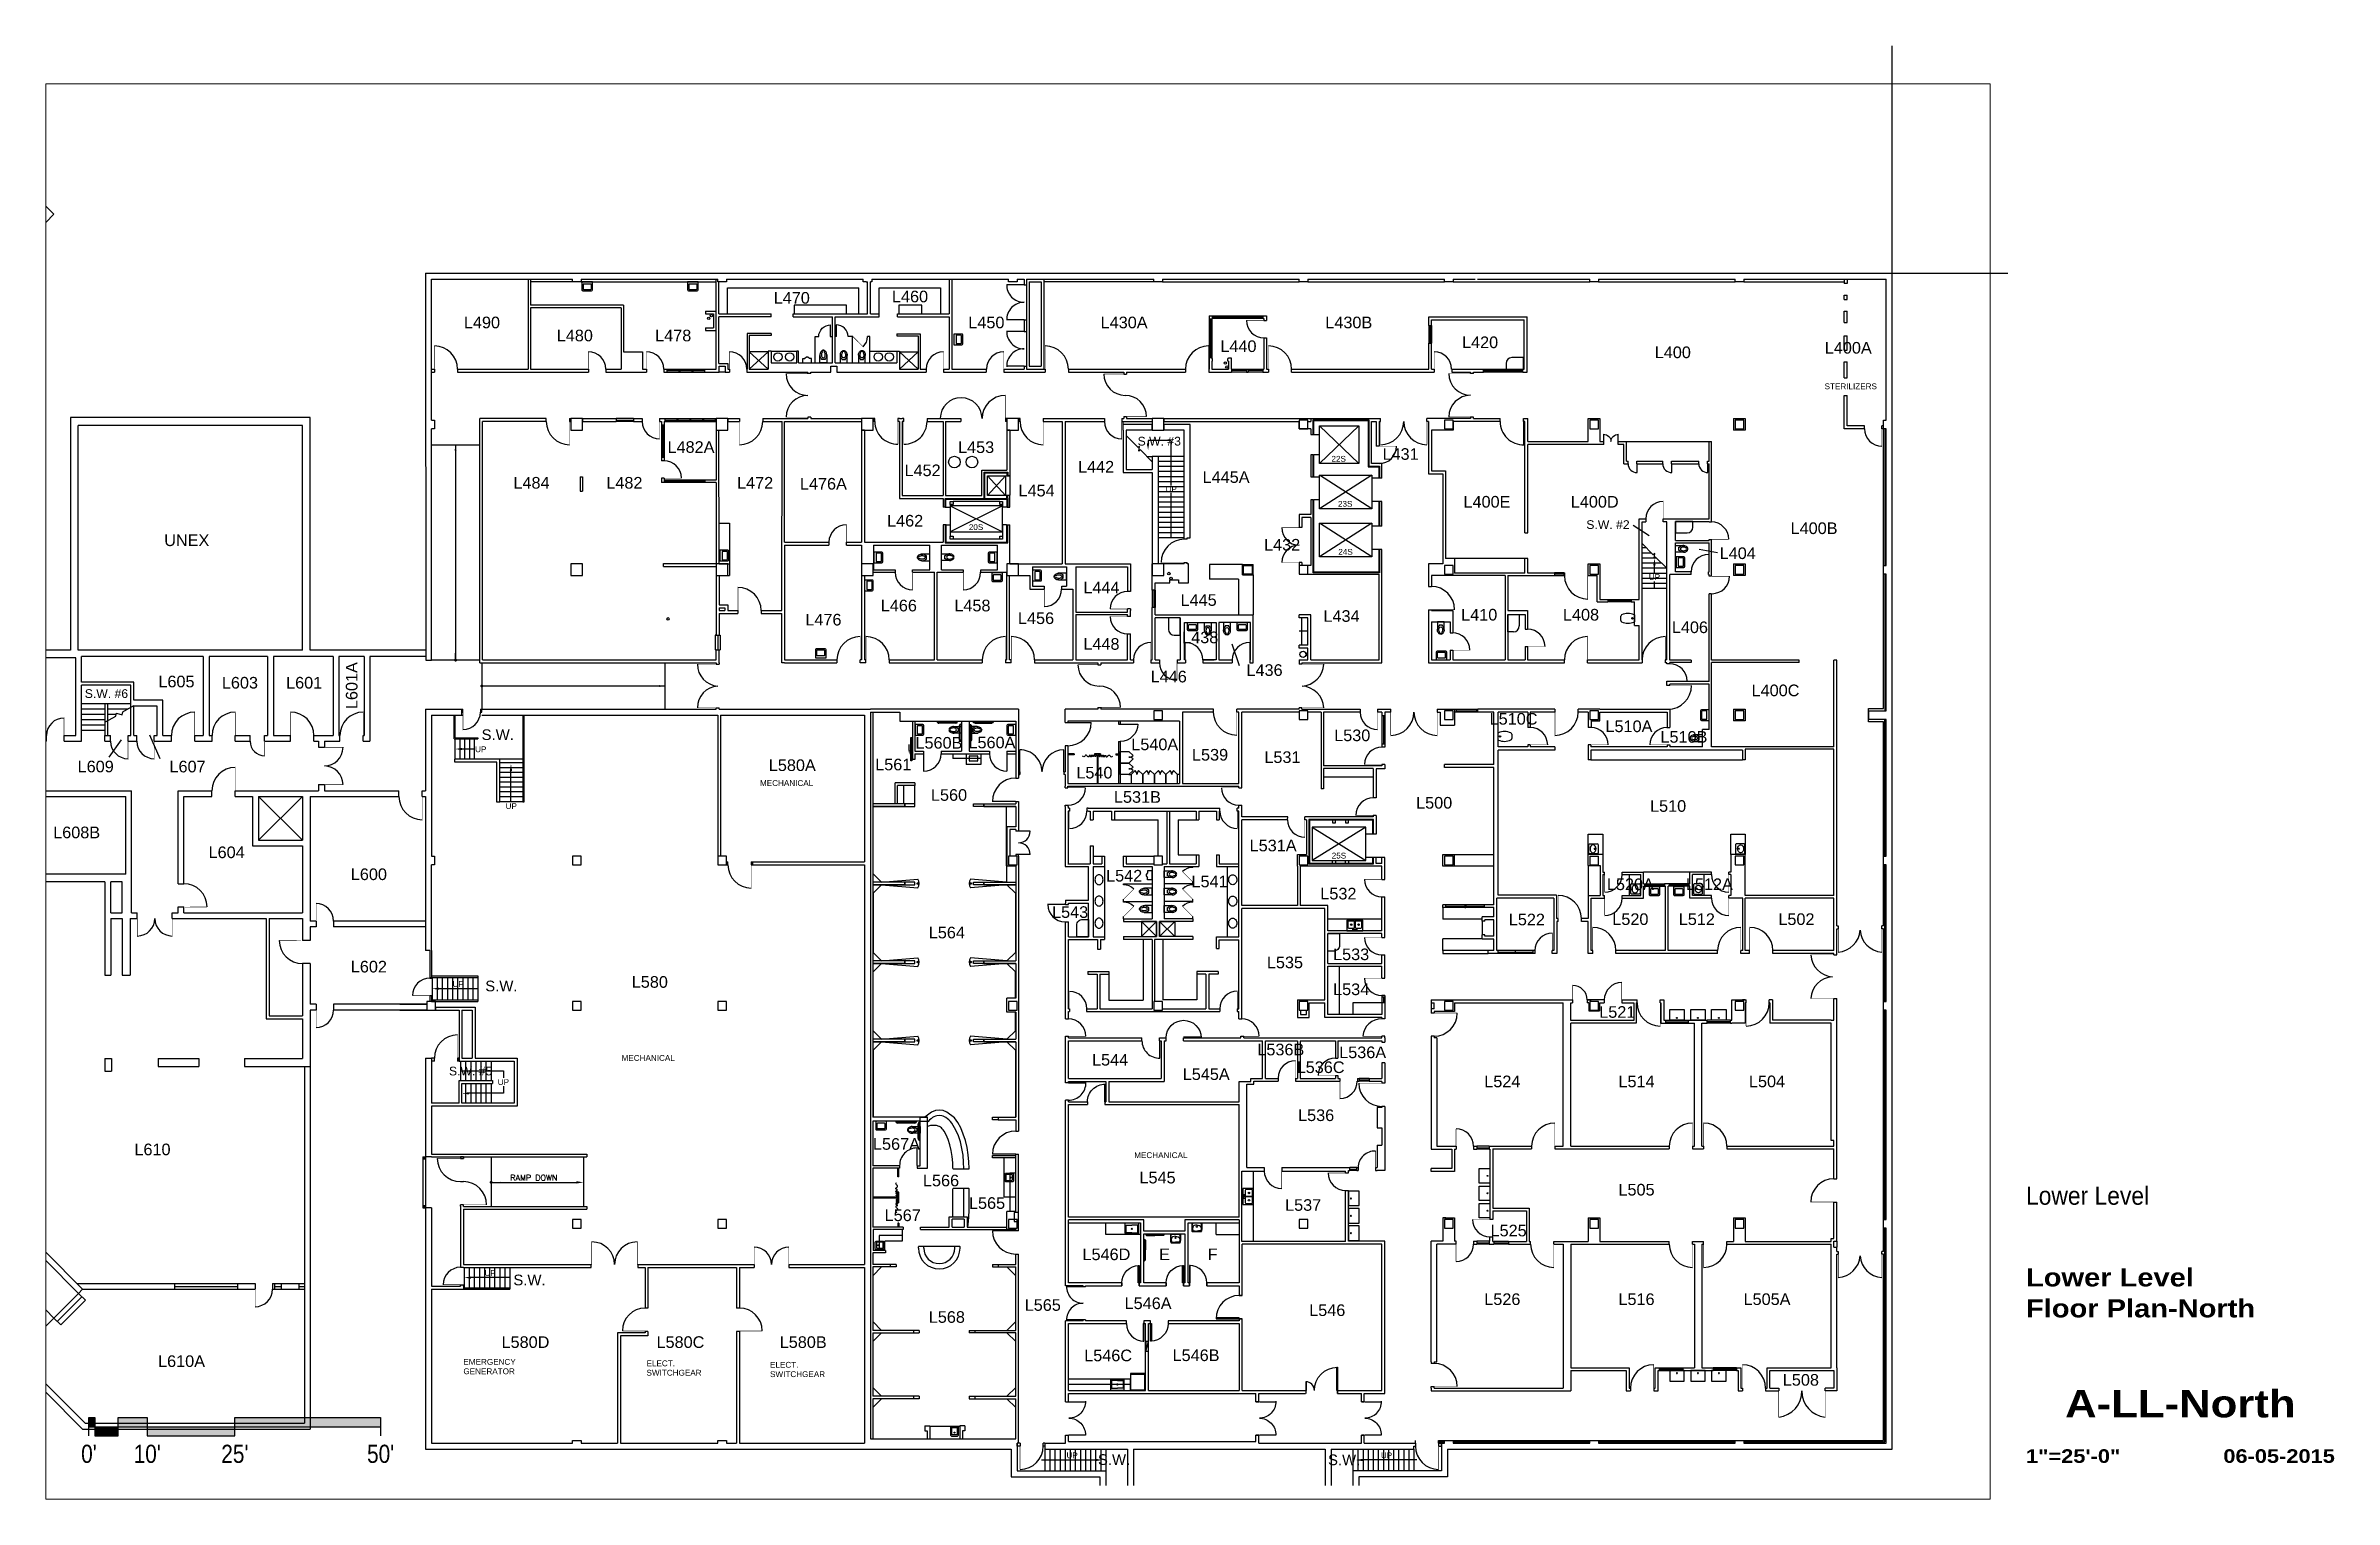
# Paper-space layout '11x17n new' of a CAD drawing. Header units: inches. Extents: x 0.8 to 16.5, y 0.5 to 10.5.
# The model-space entities are those that its viewports show. They can reach past a viewport. Long polylines and large blocks are cut down to what shows.
import ezdxf
from ezdxf.enums import TextEntityAlignment as Align

# ---------------------------------------------------------------- set-up
doc = ezdxf.new("R2010")
doc.units = ezdxf.units.IN
doc.header["$LTSCALE"] = 48
doc.header["$MEASUREMENT"] = 0
doc.linetypes.add('HIDDEN', pattern=[0.375, 0.25, -0.125])
doc.linetypes.add('HIDDEN2', pattern=[0.1875, 0.125, -0.0625])
doc.layers.get('0').update_dxf_attribs({"linetype": 'CONTINUOUS'})
doc.layers.get('DEFPOINTS').update_dxf_attribs({"color": 31, "linetype": 'CONTINUOUS'})
for name, color, linetype in [('A-ANNO-ROOM', 4, 'CONTINUOUS'), ('A-ANNO-TEXT', 4, 'CONTINUOUS'), ('A-COLS', 5, 'CONTINUOUS'), ('A-DOOR', 2, 'CONTINUOUS'), ('A-FLOR-CASE', 3, 'CONTINUOUS'), ('A-FLOR-CASE-UPPR', 3, 'HIDDEN2'), ('A-FLOR-EVTR', 1, 'CONTINUOUS'), ('A-FLOR-PFIX', 2, 'CONTINUOUS'), ('A-FLOR-RAMP', 2, 'CONTINUOUS'), ('A-FLOR-STRS', 2, 'CONTINUOUS'), ('A-GLAZ', 2, 'CONTINUOUS'), ('A-GLAZ-SILL', 1, 'CONTINUOUS'), ('A-WALL-FULL', 6, 'CONTINUOUS'), ('A-WALL-HDDN', 1, 'HIDDEN'), ('A-WALL-PRHT', 4, 'CONTINUOUS'), ('T-TTLBLK-5', 5, 'CONTINUOUS')]:
    doc.layers.add(name, color=color, linetype=linetype)
doc.styles.add('11', font='SIMPLEX.SHX', dxfattribs={"width": 0.85, "height": 11})
doc.styles.add('ARIAL', font='arial.ttf')
doc.styles.add('Arial90', font='arial.ttf', dxfattribs={"width": 0.9})
doc.styles.add('ArialBlack', font='')
doc.styles.add('ArialN', font='ARIALN.TTF')
doc.styles.get('ArialBlack').set_extended_font_data('Arial Black')

psp = doc.layouts.new('11x17n new')

msp = doc.modelspace()

# ---------------------------------------------------------------- texts
at = {"layer": 'A-ANNO-ROOM', "style": 'ARIAL'}
for s, height, p in [('L470', 24, (1024.3, 2510.7)), ('L460', 24, (1268.4, 2513.5)), ('L490', 24, (384.8, 2459.9)), ('L480', 24, (576.5, 2433)), ('L478', 24, (779.6, 2433)), ('L450', 24, (1426, 2459.9)), ('L430A', 24, (1710.3, 2459.9)), ('L430B', 24, (2174.1, 2459.9)), ('L440', 24, (1946.3, 2410.9)), ('L420', 24, (2445.1, 2419)), ('L400', 24, (2842.9, 2398.3)), ('L400A', 24, (3205.1, 2407.6)), ('L482A', 24, (816.3, 2202.8)), ('L453', 24, (1404.8, 2202.5)), ('S.W. #3', 18, (1782.9, 2217.9)), ('L452', 24, (1294.3, 2154.7)), ('L442', 24, (1652.5, 2162.1)), ('L431', 24, (2281, 2188.4)), ('L484', 24, (487.1, 2129)), ('L482', 24, (678.8, 2129)), ('L472', 24, (948.7, 2129)), ('L476A', 24, (1089.6, 2127)), ('L454', 24, (1529.6, 2112.9)), ('L445A', 24, (1920.8, 2140.8)), ('L400E', 24, (2459.3, 2089.8)), ('L400D', 24, (2681.7, 2089.8)), ('L462', 24, (1258.3, 2050.7)), ('S.W. #2', 18, (2709.1, 2045.7)), ('L400B', 24, (3134.5, 2035.2)), ('L432', 24, (2036.5, 2001.1)), ('L404', 24, (2976.9, 1983.6)), ('L444', 24, (1663.5, 1912.9)), ('L466', 24, (1245.3, 1875.6)), ('L458', 24, (1397.2, 1875.6)), ('L445', 24, (1864.1, 1887)), ('L476', 24, (1089.6, 1846.5)), ('L456', 24, (1528.5, 1849.5)), ('L434', 24, (2159.1, 1854)), ('L410', 24, (2443.3, 1856.7)), ('L408', 24, (2653.4, 1856.7)), ('L406', 24, (2878.2, 1830.8)), ('L448', 24, (1663.5, 1796.3)), ('L438', 24, (1867.4, 1809.9)), ('L446', 24, (1802.4, 1729)), ('L436', 24, (2000.2, 1742.4)), ('S.W. #6', 18, (-390.3, 1696.9)), ('L605', 24, (-245.8, 1718.8)), ('L603', 24, (-114.8, 1716.3)), ('L601', 24, (17.8, 1716.3)), ('L400C', 24, (3054.9, 1700.5)), ('L510C', 24, (2514.2, 1641.8)), ('L560B', 24, (1328.1, 1592.3)), ('L560A', 24, (1437.5, 1593)), ('L540A', 24, (1773.6, 1589.1)), ('L530', 24, (2181.2, 1607.7)), ('L510A', 24, (2752.4, 1626.4)), ('L510B', 24, (2865.9, 1604.5)), ('L609', 24, (-412.5, 1543.4)), ('L607', 24, (-222.9, 1543.3)), ('L580A', 24, (1025.4, 1546.1)), ('L561', 24, (1233.8, 1547.5)), ('L539', 24, (1887.7, 1567.6)), ('L531', 24, (2037.1, 1562.7)), ('L540', 24, (1649, 1530.7)), ('L560', 24, (1348.9, 1484.6)), ('L531B', 24, (1737.8, 1480.5)), ('L500', 24, (2350.3, 1468.5)), ('L510', 24, (2833.2, 1461.9)), ('L608B', 24, (-451.8, 1407.3)), ('L604', 24, (-142.2, 1366.3)), ('L531A', 24, (2017.9, 1380.3)), ('L600', 24, (151.4, 1321)), ('L542', 24, (1710.4, 1318)), ('L541', 24, (1886.7, 1306.1)), ('L520A', 24, (2755.3, 1300.3)), ('L512A', 24, (2918.4, 1300.3)), ('L532', 24, (2152.6, 1281)), ('L543', 24, (1598.9, 1242.9)), ('L522', 24, (2541.7, 1227.6)), ('L520', 24, (2755.3, 1228.3)), ('L512', 24, (2892.5, 1228.3)), ('L502', 24, (3098.1, 1228.3)), ('L564', 24, (1344.4, 1200.7)), ('L602', 24, (151.4, 1130.3)), ('L535', 24, (2042.3, 1139)), ('L533', 24, (2178.9, 1155.7)), ('L580', 24, (731.3, 1098.7)), ('L534', 24, (2179, 1083.5)), ('L521', 24, (2728.3, 1036.7)), ('L544', 24, (1681.4, 938.1)), ('L536B', 24, (2033.8, 959.2)), ('L536C', 24, (2115.9, 922.7)), ('L536A', 24, (2202.7, 953.4)), ('S.W. #5', 18, (361.4, 917.8)), ('L545A', 24, (1879.8, 908.4)), ('L524', 24, (2491, 893.4)), ('L514', 24, (2768, 893.4)), ('L504', 24, (3037.4, 893.4)), ('L536', 24, (2106.7, 823.6)), ('L610', 24, (-295.3, 753)), ('L567A', 24, (1240.4, 764.3)), ('L566', 24, (1332.4, 688.9)), ('L545', 24, (1779.3, 694.9)), ('L565', 24, (1427.4, 642.3)), ('L537', 24, (2079.9, 638.3)), ('L505', 24, (2768, 669.9)), ('L567', 24, (1253.3, 617.1)), ('L525', 24, (2504, 585.6)), ('L546D', 24, (1673.8, 536.5)), ('E', 24, (1793.7, 536.5)), ('F', 24, (1893.1, 536.5)), ('L568', 24, (1344.4, 407.1)), ('L565', 24, (1542.4, 431.9)), ('L546A', 24, (1759.8, 435.5)), ('L546', 24, (2129.6, 421.2)), ('L526', 24, (2491, 443.9)), ('L516', 24, (2768, 443.9)), ('L505A', 24, (3037.4, 443.9)), ('L580D', 24, (474.6, 355.3)), ('L580C', 24, (794.5, 355.3)), ('L580B', 24, (1047.9, 355.3)), ('L610A', 24, (-235.3, 316)), ('L546C', 24, (1677.3, 327.8)), ('L546B', 24, (1858.8, 328.2)), ('L508', 24, (3107.3, 277.4))]:
    msp.add_text(s, height=height, dxfattribs=at).set_placement(p, align=Align.CENTER)
msp.add_text('L601A', height=24, rotation=90, dxfattribs=at).set_placement((127.9, 1722.3), align=Align.CENTER)
at = {"layer": 'A-ANNO-TEXT', "style": 'ARIAL'}
for s, p in [('STERILIZERS', (3156.2, 2334.1)), ('MECHANICAL', (958.7, 1515.2)), ('MECHANICAL', (673, 947.8)), ('MECHANICAL', (1731.2, 747.1)), ('EMERGENCY', (346.5, 320.5)), ('GENERATOR', (346.5, 301.1)), ('SWITCHGEAR', (724.5, 298.1)), ('ELECT.', (724.5, 317.5)), ('SWITCHGEAR', (979.5, 295.1)), ('ELECT.', (979.5, 314.5))]:
    msp.add_text(s, height=12, dxfattribs=at).set_placement(p)
for p in [(1807.5, 2128), (2805, 1946.5), (429, 904)]:
    msp.add_text('UP', height=12, dxfattribs=at).set_placement(p, align=Align.MIDDLE_CENTER)
for s, height, p in [('UNEX', 24, (-224.5, 2010.4)), ('S.W.', 22, (417.4, 1610.1)), ('S.W.', 22, (424.9, 1091.4)), ('S.W.', 22, (482.9, 484.6)), ('S.W.', 22, (1689.6, 113.9)), ('S.W.', 22, (2164.5, 113.3))]:
    msp.add_text(s, height=height, dxfattribs=at).set_placement(p, align=Align.CENTER)
for p in [(382.3, 1581.3), (445.3, 1464), (335.7, 1096.8), (401.7, 500.5), (1603, 124), (2252, 124)]:
    msp.add_text('UP', height=12, dxfattribs=at).set_placement(p, align=Align.BOTTOM_CENTER)
at = {"layer": 'A-ANNO-TEXT', "char_height": 12, "width": 38.515, "attachment_point": 5, "style": 'ARIAL'}
for s, insert in [('22S', (2153.2, 2190.4)), ('23S', (2166.7, 2097.4)), ('20S', (1404.7, 2049.4)), ('24S', (2167.3, 1998.4)), ('25S', (2153.8, 1371.4))]:
    msp.add_mtext(s, dxfattribs=dict(at, insert=insert))
at = {"layer": 'A-FLOR-RAMP', "style": '11'}
msp.add_text('RAMP DOWN', height=12, dxfattribs=at).set_placement((491.9, 697), align=Align.BOTTOM_CENTER)

# ---------------------------------------------------------------- blocks, each defined once
blk = doc.blocks.new('relative_scale_25')
for points in [[(1.047, 0.937), (1.047, 1.062), (1.087, 1.062), (1.087, 0.937), (1.248, 0.937), (1.248, 1.062), (1.448, 1.062), (1.448, 0.937), (2.051, 0.937), (2.051, 1.062), (3.054, 1.062), (3.054, 0.937)], [(1.047, 0.999), (3.054, 0.999)]]:
    blk.add_lwpolyline(points)
for points in [[(1.047, 0.999), (1.047, 1.062), (1.087, 0.999), (1.087, 1.062)], [(1.087, 0.937), (1.087, 0.999), (1.248, 0.937), (1.248, 0.999)], [(1.248, 0.999), (1.248, 1.062), (1.448, 0.999), (1.448, 1.062)], [(1.448, 0.937), (1.448, 0.999), (2.051, 0.937), (2.051, 0.999)], [(2.051, 0.999), (2.051, 1.062), (3.054, 0.999), (3.054, 1.062)]]:
    blk.add_solid(points)
at = {"style": 'ArialN'}
for s, p in [("0'", (1.047, 0.75)), ("10'", (1.448, 0.75)), ("25'", (2.051, 0.75)), ("50'", (3.054, 0.75))]:
    blk.add_text(s, height=0.125, dxfattribs=at).set_placement(p, align=Align.CENTER)
blk = doc.blocks.new('sheettext_11x17_base')
at = {"style": 'Arial90', "width": 0.9}
blk.add_attdef('FLOOR', text='', height=0.125, dxfattribs=at).set_placement((0, 2.151), align=Align.TOP_LEFT)
at = {"color": 8, "style": 'ArialBlack'}
for tag, p, height in [('TITLE_1', (0, 1.464), 0.125), ('TITLE_2', (0, 1.251), 0.125), ('SCALE', (0, 0.25), 0.0938)]:
    blk.add_attdef(tag, p, '', height=height, dxfattribs=at)
blk.add_attdef('DWG#', text='', height=0.188, dxfattribs=at).set_placement((1.062, 0.751), align=Align.TOP_CENTER)
blk.add_attdef('DATE', text='', height=0.0938, dxfattribs=at).set_placement((2.125, 0.25), align=Align.RIGHT)
blk = doc.blocks.new('AH')
blk.add_lwpolyline([(0, 0, 0.05, 0, 0), (0.15, 0, 0, 0, 0)], format="xyseb")
blk = doc.blocks.new('COLUM')
at = {"const_width": 0.125}
blk.add_lwpolyline([(-0.0625, 0), (0.0625, 0)], dxfattribs=at)
blk.add_lwpolyline([(-0.0625, -0.0625), (0.0625, -0.0625), (0.0625, 0.0625), (-0.0625, 0.0625), (-0.0625, -0.0625)])
blk = doc.blocks.new('BOX')
at = {"layer": 'A-COLS'}
blk.add_lwpolyline([(-9, -9), (9, -9), (9, 9), (-9, 9), (-9, -9)], dxfattribs=at)
blk = doc.blocks.new('W-LAV2')
for p, q in [((17, 11), (1, 11)), ((1, 11), (1, -11)), ((5.5, 7.5), (5.5, -7.5)), ((15.5, 8.5), (6.5, 8.5)), ((16.5, -7.5), (16.5, 7.5)), ((19, -9), (19, 9)), ((1, -11), (17, -11)), ((6.5, -8.5), (15.5, -8.5))]:
    blk.add_line(p, q)
for centre, radius, start, end in [((6.5, 7.5), 1, 90, 180), ((15.5, 7.5), 1, 0, 90), ((17, 9), 2, 0, 90), ((6.5, -7.5), 1, 180, 270), ((15.5, -7.5), 1, 270, 0), ((17, -9), 2, 270, 0)]:
    blk.add_arc(centre, radius, start, end)
blk = doc.blocks.new('P2477016')
for p, q in [((-3.603083, -23.831759), (-3.603083, -23.831759)), ((-2.504894, -21.068753), (-2.504894, -21.068753))]:
    blk.add_line(p, q)
for points in [[(-6.93083, -16.399601, -0.022673), (-7, -14.875), (-7, 0), (-3.020761, 0), (0, 0), (3.020761, 0), (7, 0), (7, -14.875)], [(-6.937926, -16.211212, -0.074934), (-6.387938, -12.562014, -0.085426), (-4.920528, -9.670474, -0.066386), (-3.550098, -8.264603), (-3.550098, -6.711212), (3.449902, -6.711212), (3.449902, -8.264603, -0.066386), (4.820333, -9.670474, -0.085426), (6.287743, -12.562014, -0.111314), (6.709134, -17.991061)], [(3.991504, -23.722377, -0.562484), (3.158962, -23.529526), (2.424162, -21.300368, -0.238976), (2.492058, -20.853364, 0.08035), (3.421006, -18.976205, 0.074934), (3.837731, -16.211212, 0.074934), (3.421006, -13.446218, 0.085426), (2.414145, -11.462194, 0.066386), (1.597345, -10.624271, 0.330534), (-1.69754, -10.624271, 0.066386), (-2.51434, -11.462194, 0.085426), (-3.521201, -13.446218, 0.074934), (-3.937926, -16.211212, 0.074934), (-3.521201, -18.976205, 0.08035), (-2.592253, -20.853364, -0.238976), (-2.524357, -21.300368), (-3.250575, -23.503493, -0.549653), (-4.069149, -23.710095)], [(-4.023967, -23.748064, 0.06085), (-2.498761, -25.015482, 0.143932), (0, -25.75)], [(-2.976493, -22.67201, 0.063273), (-1.687041, -23.754089, 0.143932), (0, -24.25)], [(0, -25.75, 0.143932), (2.498761, -25.015482, 0.107177), (4.949747, -22.564786, 0.077997), (6.431696, -19.212481, 0.065232), (7, -14.875)], [(0, -24.25, 0.143932), (1.687041, -23.754089, 0.059203), (2.902316, -22.750942)]]:
    blk.add_lwpolyline(points, format="xyb")
for centre, radius, start, end in [((5.443363, -16.211212), 12.38129, 180, 197.141641), ((2.746106, -17.043143), 9.558648, 197.141641, 216.672481), ((1.035634, -18.316811), 7.426057, 216.672481, 226.574161)]:
    blk.add_arc(centre, radius, start, end)
blk = doc.blocks.new('WC')
at = {"layer": 'A-FLOR-PFIX', "rotation": 90}
blk.add_blockref('P2477016', (0, 0), dxfattribs=at)
blk = doc.blocks.new('90D1')
for p, q in [((-0.5, 0), (-0.5, 0.5)), ((0.5, 0), (0.5, 0.5))]:
    blk.add_line(p, q)
for centre, start, end in [((-0.5, 0), 0, 91.70698), ((0.5, 0), 88.29302, 180)]:
    blk.add_arc(centre, 0.5, start, end)
blk = doc.blocks.new('90S1')
blk.add_line((-0.5, 0), (-0.5, 1))
blk.add_arc((-0.5, 0), 1, 0, 91.70698)
blk = doc.blocks.new('URINAL1')
for p, q in [((0, 9), (9, 9)), ((0, 9), (0, -9)), ((9, 9), (9, 5)), ((12, 1), (9, 5)), ((12, -1.5), (12, 1)), ((0, -9), (9, -9)), ((9, -5), (12, -1.5)), ((9, -9), (9, -5))]:
    blk.add_line(p, q)
blk = doc.blocks.new('CLINIC2')
for p, q in [((0, -7), (0, 7)), ((28, 4.5), (28, -4.5))]:
    blk.add_line(p, q)
blk.add_circle((4, 0), 1.5)
for centre, radius, start, end in [((0.5, 7), 0.5, 90, 180), ((13.1, -22), 32.1, 65.7709, 113.0856), ((25, 4.5), 3, 0, 66.4168), ((0.5, -7), 0.5, 180, 270), ((13.1, 22), 32.1, 246.9144, 294.2125), ((25, -4.5), 3, 293.1898, 0)]:
    blk.add_arc(centre, radius, start, end)
blk = doc.blocks.new('LAVM1')
blk.add_lwpolyline([(12, -10.3, 0.118418), (15.1, -9.5, 0.104636), (17.9, -7.3, 0.089656), (19.7, -4, 0.081336), (20.4, 0, 0.081336), (19.7, 4.1, 0.089656), (17.9, 7.3, 0.104636), (15.1, 9.6, 0.118418), (12, 10.4, 0.118418), (8.9, 9.6, 0.104636), (6.1, 7.3, 0.089656), (4.3, 4.1, 0.081336), (3.6, 0, 0.081336), (4.3, -4, 0.089656), (6.1, -7.3, 0.104636), (8.9, -9.5, 0.118418)], format="xyb", close=True)
blk = doc.blocks.new('ELLIPSE')
blk.add_circle((0.5, 0.5), 0.5)
blk = doc.blocks.new('C-LAV')
for p, q in [((0, 9), (1.5, 10.5)), ((0, 9), (0, -9)), ((17.5, 10.5), (1.5, 10.5)), ((17.5, 10.5), (19, 9)), ((19, -9), (19, 9)), ((0, -9), (1.5, -10.5)), ((1.5, -10.5), (17.5, -10.5)), ((19, -9), (17.5, -10.5))]:
    blk.add_line(p, q)
blk.add_circle((7, 0.01), 1)
at = {"xscale": 12.5, "yscale": 16, "zscale": 12.5}
blk.add_blockref('ELLIPSE', (4, -8), dxfattribs=at)
blk = doc.blocks.new('SCR-SINK')
for p, q in [((0, 15), (22, 15)), ((0, -15), (0, 15)), ((22, 15), (22, -15)), ((22, -15), (0, -15))]:
    blk.add_line(p, q)
blk.add_circle((5, 0), 1)
blk = doc.blocks.new('SP1')
blk.add_line((-0.5, 0), (0.5, 0))
blk = doc.blocks.new('RECTANG')
for p, q in [((1, 1), (0, 1)), ((0, 1), (0, 0)), ((0, 0), (1, 0)), ((1, 0), (1, 1))]:
    blk.add_line(p, q)
blk = doc.blocks.new('SINKDBL1')
for p, q in [((5, 12.5), (5, 2.5)), ((18, 14.5), (7, 14.5)), ((7, 0.5), (18, 0.5)), ((20, 2.5), (20, 12.5)), ((5, -2.5), (5, -12.5)), ((18, -0.5), (7, -0.5)), ((7, -14.5), (18, -14.5)), ((20, -12.5), (20, -2.5))]:
    blk.add_line(p, q)
for centre, radius in [((2.5, 3.5), 0.791), ((2.5, 0), 0.791), ((12.5, 7.5), 1.5), ((2.5, -3.5), 0.791), ((12.5, -7.5), 1.5)]:
    blk.add_circle(centre, radius)
for centre, start, end in [((7, 12.5), 90, 180), ((7, 2.5), 180, 270), ((18, 12.5), 0, 90), ((18, 2.5), 270, 0), ((7, -2.5), 90, 180), ((7, -12.5), 180, 270), ((18, -2.5), 0, 90), ((18, -12.5), 270, 0)]:
    blk.add_arc(centre, 2, start, end)
at = {"xscale": 22, "yscale": 33, "zscale": 22}
blk.add_blockref('RECTANG', (0, -16.5), dxfattribs=at)
blk = doc.blocks.new('180S1')
blk.add_line((-0.5, 0.0625), (-1.5, 0.0625))
blk.add_arc((-0.5, 0), 1, 0, 180)
blk = doc.blocks.new('SINK12X21')
for p, q in [((4.175, 20.5), (2.675, 19)), ((2.675, 19), (2.675, 3)), ((4.175, 1.5), (2.675, 3)), ((17.175, 20.5), (4.175, 20.5)), ((4.175, 1.5), (17.175, 1.5)), ((4.675, 16), (4.675, 5)), ((15.175, 17.5), (6.175, 17.5)), ((6.175, 3.5), (15.175, 3.5)), ((16.675, 5), (16.675, 16)), ((17.175, 20.5), (18.675, 19)), ((18.675, 3), (17.175, 1.5)), ((18.675, 3), (18.675, 19))]:
    blk.add_line(p, q)
blk.add_circle((10.685, 13.5), 1)
for centre, start, end in [((6.175, 16), 90, 180), ((6.175, 5), 180, 270), ((15.175, 16), 0, 90), ((15.175, 5), 270, 0)]:
    blk.add_arc(centre, 1.5, start, end)
blk = doc.blocks.new('X')
for p, q in [((-11, -2.5), (-46.5, -2.5)), ((-11, -4), (-46.5, -4)), ((-23.8, -14.5), (-23.8, -14.5)), ((-21.1, -15.6), (-21.1, -15.6)), ((-14.9, -11.1), (-4, -11.1)), ((-4, -25.1), (-14.9, -25.1)), ((-4, -35.8), (-4, -6.3)), ((-2.5, -35.8), (-2.5, -6.3)), ((-2.5, -11.1), (0, -11.1)), ((0, -25.1), (-2.5, -25.1)), ((0, -11.1), (0, -15)), ((0, -15), (0, -18.1)), ((0, -17.3), (0, -21.1)), ((0, -18.1), (0, -21.1)), ((0, -21.1), (0, -25.1)), ((0, -21.1), (0, -24.1))]:
    blk.add_line(p, q)
for points in [[(-23.7, -14, 0.06085), (-25, -15.6, 0.143932), (-25.8, -18.1)], [(-25.8, -18.1, 0.143932), (-25, -20.6, 0.107177), (-22.6, -23, 0.077997), (-19.2, -24.5, 0.065232), (-14.9, -25.1)], [(-22.7, -15.1, 0.063273), (-23.8, -16.4, 0.143932), (-24.2, -18.1)], [(-24.2, -18.1, 0.143932), (-23.8, -19.7, 0.059203), (-22.8, -21)], [(-23.7, -22.1, -0.562484), (-23.5, -21.2), (-21.3, -20.5, -0.238976), (-20.9, -20.6, 0.08035), (-19, -21.5, 0.074934), (-16.2, -21.9, 0.074934), (-13.4, -21.5, 0.085426), (-11.5, -20.5, 0.066386), (-10.6, -19.7, 0.330534), (-10.6, -16.4, 0.066386), (-11.5, -15.5, 0.085426), (-13.4, -14.5, 0.074934), (-16.2, -14.1, 0.074934), (-19, -14.5, 0.08035), (-20.9, -15.5, -0.238976), (-21.3, -15.5), (-23.5, -14.8, -0.549653), (-23.7, -14)], [(-16.2, -11.1, -0.074934), (-12.6, -11.7, -0.085426), (-9.7, -13.1, -0.066386), (-8.3, -14.5), (-6.7, -14.5), (-6.7, -21.5), (-8.3, -21.5, -0.066386), (-9.7, -22.9, -0.085426), (-12.6, -24.4, -0.111314), (-18, -24.8)]]:
    blk.add_lwpolyline(points, format="xyb")
for centre, radius, start, end in [((-46.5, 0), 4, 180, 270), ((-46.5, 0), 2.5, 180, 270), ((-18.3, -19.1), 7.43, 126.6725, 136.5742), ((-17, -20.8), 9.56, 107.1416, 126.6725), ((-16.2, -23.5), 12.4, 90, 107.1416), ((-11, 0), 2.5, 270, 360), ((-11, 0), 4, 270, 0), ((0.1, -6.3), 4.05, 90.7598, 180.1285), ((0, -35.8), 4, 180, 270), ((0.1, -6.3), 2.55, 91.2115, 180.2032), ((0, -35.8), 2.5, 180, 270)]:
    blk.add_arc(centre, radius, start, end)
blk = doc.blocks.new('TOILTHC1')
at = {"layer": 'A-FLOR-PFIX'}
for p, q in [((6, 0), (6, -1)), ((7.5, 0), (7.5, -1)), ((40.5, 0), (40.5, -1)), ((42, 0), (42, -1)), ((0, -8), (1, -8)), ((0, -9.5), (1, -9.5)), ((3, -11.5), (3, -46.5)), ((4.5, -11.5), (4.5, -46.5)), ((9.5, -3), (38.5, -3)), ((9.5, -4.5), (38.5, -4.5)), ((14.4, -23.8), (14.4, -23.8)), ((15.5, -21.1), (15.5, -21.1)), ((0, -48.5), (1, -48.5)), ((0, -50), (1, -50))]:
    blk.add_line(p, q, dxfattribs=at)
for points in [[(11.1, -16.4, -0.022673), (11, -14.9), (11, 0), (15, 0), (18, 0), (21, 0), (25, 0), (25, -14.9)], [(11.1, -16.2, -0.074934), (11.6, -12.6, -0.085426), (13.1, -9.7, -0.066386), (14.4, -8.3), (14.4, -6.7), (21.4, -6.7), (21.4, -8.3, -0.066386), (22.8, -9.7, -0.085426), (24.3, -12.6, -0.111314), (24.7, -18)], [(22, -23.7, -0.562484), (21.2, -23.5), (20.4, -21.3, -0.238976), (20.5, -20.9, 0.08035), (21.4, -19, 0.074934), (21.8, -16.2, 0.074934), (21.4, -13.4, 0.085426), (20.4, -11.5, 0.066386), (19.6, -10.6, 0.330534), (16.3, -10.6, 0.066386), (15.5, -11.5, 0.085426), (14.5, -13.4, 0.074934), (14.1, -16.2, 0.074934), (14.5, -19, 0.08035), (15.4, -20.9, -0.238976), (15.5, -21.3), (14.7, -23.5, -0.549653), (13.9, -23.7)], [(14, -23.7, 0.06085), (15.5, -25, 0.143932), (18, -25.8)], [(15, -22.7, 0.063273), (16.3, -23.8, 0.143932), (18, -24.2)], [(18, -25.8, 0.143932), (20.5, -25, 0.107177), (22.9, -22.6, 0.077997), (24.4, -19.2, 0.065232), (25, -14.9)], [(18, -24.2, 0.143932), (19.7, -23.8, 0.059203), (20.9, -22.8)]]:
    blk.add_lwpolyline(points, format="xyb", dxfattribs=at)
at = {"layer": 'A-FLOR-PFIX', "const_width": 0.5}
blk.add_lwpolyline([(18.8, -1.7), (24.4, -1.7)], dxfattribs=at)
at = {"layer": 'A-FLOR-PFIX'}
for centre, radius, start, end in [((1, -11.5), 3.5, 0, 90), ((1, -11.5), 2, 360, 90), ((1, -46.5), 3.5, 270, 0), ((1, -46.5), 2, 270, 360), ((9.5, -1), 3.5, 180, 270), ((9.5, -1), 2, 180, 270), ((23.4, -16.2), 12.4, 180, 197.1416), ((20.7, -17), 9.56, 197.1416, 216.6725), ((19, -18.3), 7.43, 216.6725, 226.5742), ((38.5, -1), 3.5, 270, 0), ((38.5, -1), 2, 270, 0)]:
    blk.add_arc(centre, radius, start, end, dxfattribs=at)
blk = doc.blocks.new('DR')
at = {"layer": 'A-DOOR'}
blk.add_line((0, 0), (0, 36), dxfattribs=at)
blk.add_arc((0, 0.1), 35.9, 90, 180, dxfattribs=at)
blk = doc.blocks.new('DOOR-N')
at = {"const_width": 0.0278}
blk.add_lwpolyline([(1, 0), (1, 1)], dxfattribs=at)
blk.add_arc((1, 0), 1, 90, 180)
blk = doc.blocks.new('TRA_Lav2')
for p, q in [((-10.2, 0), (-10.2, -13.7)), ((-10.2, 0), (10.2, 0)), ((10.2, 0), (10.2, -13.7)), ((-9.5, -13.7), (-9.5, -4.4)), ((9.5, -13.7), (9.5, -4.4)), ((9.5, -13.7), (9.5, -4.4))]:
    blk.add_line(p, q)
for points in [[(0, -4.7, 0.096281), (-5.4, -5.7, 0.241749), (-8.3, -9.1, 0.139337), (-8.1, -15.2, 0.293749), (-6.4, -16.6, 0.028065), (0, -16.9)], [(0, -4.7, -0.096281), (5.4, -5.7, -0.241749), (8.3, -9.1, -0.139337), (8.1, -15.2, -0.293749), (6.4, -16.6, -0.028065), (0, -16.9)]]:
    blk.add_lwpolyline(points, format="xyb")
blk.add_circle((0, -8), 1.25)
for centre, radius, start, end in [((11.8, -13.7), 22.1, 180, 189.2025), ((-9, -17.1), 1, 189.2025, 267.5394), ((-3.1, -4.4), 6.41, 162.4135, 180), ((11.8, -13.7), 21.3, 180, 187.4822), ((-8.3, -16.3), 1, 187.4822, 267.7099), ((-7.3, -3), 2, 92.7884, 162.4135), ((0, 191.9), 210.1, 267.5394, 272.4606), ((0, 191.9), 209.4, 267.7099, 272.2901), ((-0.3, -147.5), 146.6, 87.0029, 92.7884), ((7.3, -3.1), 2, 17.2242, 87.0029), ((8.3, -16.3), 1, 272.2901, 352.5178), ((8.3, -16.3), 1, 272.2901, 352.5178), ((9, -17.1), 1, 272.4606, 350.7975), ((9, -17.1), 1, 272.4606, 350.7975), ((3.1, -4.4), 6.41, 0, 17.5865), ((3.1, -4.4), 6.41, 0, 17.2242), ((-11.8, -13.7), 21.3, 352.5178, 0), ((-11.8, -13.7), 21.3, 352.5178, 0), ((-11.8, -13.7), 22.1, 350.7975, 0), ((-11.8, -13.7), 22.1, 350.7975, 0)]:
    blk.add_arc(centre, radius, start, end)
blk = doc.blocks.new('TRA_Sink3_22x27')
blk.add_lwpolyline([(-13, 0), (13, 0, -0.414214), (13.5, -0.5), (13.5, -21.5, -0.414214), (13, -22), (-13, -22, -0.414214), (-13.5, -21.5), (-13.5, -0.5, -0.414214)], format="xyb", close=True)
for points in [[(0, -20.5), (-11.5, -20.5, -0.414214), (-12, -20), (-12, -5, -0.414214), (-11.5, -4.5), (0, -4.5)], [(0, -20.5), (11.5, -20.5, 0.414214), (12, -20), (12, -5, 0.414214), (11.5, -4.5), (0, -4.5)]]:
    blk.add_lwpolyline(points, format="xyb")
blk.add_circle((0, -12.5), 1.25)
blk = doc.blocks.new('electrical panel')
blk.add_line((1620.8, 353), (1626.6, 373))
for points in [[(1620.4, 373.6), (1620.8, 373.6), (1620.8, 352.4), (1620.4, 352.4)], [(1620.8, 353), (1626.6, 353), (1626.6, 373), (1620.8, 373)]]:
    blk.add_lwpolyline(points, close=True)
blk = doc.blocks.new('regrigerator')
at = {"lineweight": -2}
blk.add_line((1616.5, 304.3), (1586.9, 304.3), dxfattribs=at)
blk.add_lwpolyline([(1616.5, 272.6), (1616.5, 306.3), (1586.9, 306.3), (1586.9, 272.6)], close=True, dxfattribs=at)

# ---------------------------------------------------------------- linework, layer by layer
at = {"layer": 'A-ANNO-ROOM'}
for p, q in [((2761.1, 2053.6), (2794.2, 2032.1)), ((2897.3, 2003.7), (2934.9, 1996.8)), ((1932.5, 1808.5), (1947.7, 1763.6)), ((-359.9, 1610.3), (-385.3, 1574.4)), ((-301.3, 1620.8), (-280.3, 1571.6))]:
    msp.add_line(p, q, dxfattribs=at)
at = {"layer": 'A-ANNO-TEXT'}
for p, q in [((1807.5, 2228.5), (1759.8, 2228.5)), ((1759.8, 2228.5), (1759.8, 2222.5)), ((1807.5, 2135.5), (1807.5, 2228.5)), ((1807.5, 2027.5), (1807.5, 2120.5)), ((2805, 1955.5), (2805, 1970.5)), ((2805, 1922.5), (2805, 1937.5)), ((369.5, 1591.5), (342.5, 1591.5)), ((444.7, 1482.8), (444.7, 1547.9)), ((376.5, 1096.8), (294.9, 1096.8)), ((340.5, 927.2), (429, 927.2)), ((429, 927.2), (429, 912.5)), ((429, 880.8), (357.9, 880.8)), ((429, 895.5), (429, 880.8)), ((442.5, 500.5), (360.9, 500.5)), ((1539.6, 124), (1652.6, 124)), ((2314.4, 124), (2201.3, 124))]:
    msp.add_line(p, q, dxfattribs=at)
at = {"layer": 'A-COLS'}
for p, q in [((-515.8, 2712.1), (-498.8, 2695.2)), ((-498.8, 2695.2), (-515.8, 2678.2)), ((2089.5, 2270.5), (2071.5, 2270.5)), ((2071.5, 2270.5), (2071.5, 2252.5)), ((2089.5, 2252.5), (2089.5, 2270.5)), ((2071.5, 2252.5), (2089.5, 2252.5)), ((2089.5, 1970.5), (2071.5, 1970.5)), ((2071.5, 1970.5), (2071.5, 1952.5)), ((2071.5, 1952.5), (2089.5, 1952.5)), ((2089.5, 1952.5), (2089.5, 1970.5)), ((2671.5, 1370.5), (2671.5, 1352.5)), ((2671.5, 1370.5), (2689.5, 1370.5)), ((2689.5, 1352.5), (2689.5, 1370.5)), ((2671.5, 1352.5), (2689.5, 1352.5)), ((2689.5, 1070.5), (2671.5, 1070.5)), ((2671.5, 1070.5), (2671.5, 1052.5)), ((2671.5, 1052.5), (2689.5, 1052.5)), ((2689.5, 1052.5), (2689.5, 1070.5))]:
    msp.add_line(p, q, dxfattribs=at)
for points in [[(-532.8, 2695.2), (-515.8, 2712.1)], [(-515.8, 2678.2), (-532.8, 2695.2)], [(568.5, 2249.5), (592.5, 2249.5), (592.5, 2273.5), (568.5, 2273.5), (568.5, 2249.5)], [(868.5, 2249.5), (892.5, 2249.5), (892.5, 2273.5), (868.5, 2273.5), (868.5, 2249.5)], [(1168.5, 2249.5), (1192.5, 2249.5), (1192.5, 2273.5), (1168.5, 2273.5), (1168.5, 2249.5)], [(1468.5, 2249.5), (1492.5, 2249.5), (1492.5, 2273.5), (1468.5, 2273.5), (1468.5, 2249.5)], [(1768.5, 2249.5), (1792.5, 2249.5), (1792.5, 2273.5), (1768.5, 2273.5), (1768.5, 2249.5)], [(2371.5, 2252.5), (2389.5, 2252.5), (2389.5, 2270.5), (2371.5, 2270.5), (2371.5, 2252.5)], [(2671.5, 2252.5), (2689.5, 2252.5), (2689.5, 2270.5), (2671.5, 2270.5), (2671.5, 2252.5)], [(2971.5, 2252.5), (2989.5, 2252.5), (2989.5, 2270.5), (2971.5, 2270.5), (2971.5, 2252.5)], [(568.5, 1949.5), (592.5, 1949.5), (592.5, 1973.5), (568.5, 1973.5), (568.5, 1949.5)], [(868.5, 1949.5), (892.5, 1949.5), (892.5, 1973.5), (868.5, 1973.5), (868.5, 1949.5)], [(1168.5, 1949.5), (1192.5, 1949.5), (1192.5, 1973.5), (1168.5, 1973.5), (1168.5, 1949.5)], [(1468.5, 1949.5), (1492.5, 1949.5), (1492.5, 1973.5), (1468.5, 1973.5), (1468.5, 1949.5)], [(1768.5, 1949.5), (1792.5, 1949.5), (1792.5, 1973.5), (1768.5, 1973.5), (1768.5, 1949.5)], [(2371.5, 1952.5), (2389.5, 1952.5), (2389.5, 1970.5), (2371.5, 1970.5), (2371.5, 1952.5)], [(2671.5, 1952.5), (2689.5, 1952.5), (2689.5, 1970.5), (2671.5, 1970.5), (2671.5, 1952.5)], [(2971.5, 1952.5), (2989.5, 1952.5), (2989.5, 1970.5), (2971.5, 1970.5), (2971.5, 1952.5)], [(1771.4, 1652.5), (1789.4, 1652.5), (1789.4, 1670.5), (1771.4, 1670.5), (1771.4, 1652.5)], [(2071.5, 1652.5), (2089.5, 1652.5), (2089.5, 1670.5), (2071.5, 1670.5), (2071.5, 1652.5)], [(2971.5, 1652.5), (2989.5, 1652.5), (2989.5, 1670.5), (2971.5, 1670.5), (2971.5, 1652.5)], [(571.5, 1352.5), (589.5, 1352.5), (589.5, 1370.5), (571.5, 1370.5), (571.5, 1352.5)], [(871.5, 1352.5), (889.5, 1352.5), (889.5, 1370.5), (871.5, 1370.5), (871.5, 1352.5)], [(1471.5, 1352.5), (1489.5, 1352.5), (1489.5, 1370.5), (1471.5, 1370.5), (1471.5, 1352.5)], [(1771.5, 1352.5), (1789.5, 1352.5), (1789.5, 1370.5), (1771.5, 1370.5), (1771.5, 1352.5)], [(2071.5, 1352.5), (2089.5, 1352.5), (2089.5, 1370.5), (2071.5, 1370.5), (2071.5, 1352.5)], [(2971.5, 1352.5), (2989.5, 1352.5), (2989.5, 1370.5), (2971.5, 1370.5), (2971.5, 1352.5)], [(271, 1052.5), (289, 1052.5), (289, 1070.5), (271, 1070.5), (271, 1052.5)], [(271, 1052.5), (289, 1052.5), (289, 1070.5), (271, 1070.5), (271, 1052.5)], [(571.5, 1052.5), (589.5, 1052.5), (589.5, 1070.5), (571.5, 1070.5), (571.5, 1052.5)], [(871.5, 1052.5), (889.5, 1052.5), (889.5, 1070.5), (871.5, 1070.5), (871.5, 1052.5)], [(1471.5, 1052.5), (1489.5, 1052.5), (1489.5, 1070.5), (1471.5, 1070.5), (1471.5, 1052.5)], [(1771.5, 1052.5), (1789.5, 1052.5), (1789.5, 1070.5), (1771.5, 1070.5), (1771.5, 1052.5)], [(2071.5, 1052.5), (2089.5, 1052.5), (2089.5, 1070.5), (2071.5, 1070.5), (2071.5, 1052.5)], [(2971.5, 1052.5), (2989.5, 1052.5), (2989.5, 1070.5), (2971.5, 1070.5), (2971.5, 1052.5)], [(571.5, 602.5), (589.5, 602.5), (589.5, 620.5), (571.5, 620.5), (571.5, 602.5)], [(871.5, 602.5), (889.5, 602.5), (889.5, 620.5), (871.5, 620.5), (871.5, 602.5)], [(1471.5, 602.5), (1489.5, 602.5), (1489.5, 620.5), (1471.5, 620.5), (1471.5, 602.5)], [(2371.5, 602.5), (2389.5, 602.5), (2389.5, 620.5), (2371.5, 620.5), (2371.5, 602.5)]]:
    msp.add_lwpolyline(points, dxfattribs=at)
for points in [[(1956.5, 1970.5), (1974.5, 1970.5), (1974.5, 1952.5), (1956.5, 1952.5)], [(2671.5, 1652.5), (2689.5, 1652.5), (2689.5, 1670.5), (2671.5, 1670.5)], [(-532.8, 417), (-515.8, 400), (-498.8, 417), (-515.8, 434)]]:
    msp.add_lwpolyline(points, close=True, dxfattribs=at)
at = {"layer": 'A-DOOR'}
for p, q in [((1594.4, 1646.1), (1642.4, 1646.1)), ((1296.5, 1581.8), (1296.5, 1545.8)), ((1468.5, 1581.8), (1468.5, 1545.8)), ((1494.8, 1544.4), (1494.8, 1589.8)), ((1586.2, 1544.4), (1586.2, 1589.8)), ((1486.4, 1483.4), (1438, 1483.3)), ((1516.5, 1421.8), (1492.5, 1421.8)), ((1516.5, 1373.8), (1492.5, 1373.8)), ((1588.5, 1270.4), (1552.5, 1270.4)), ((1282.9, 732.1), (1282.9, 768.1)), ((1486.5, 754.9), (1438.5, 754.9)), ((340.5, 698.6), (346.5, 698.6)), ((1486.5, 596.9), (1438.5, 596.9)), ((2149.3, 267.5), (2151, 267.5))]:
    msp.add_line(p, q, dxfattribs=at)
for points, const_width in [([(1104, 2442.8), (1104, 2466.8)], 1), ([(1116.6, 2442.8), (1116.6, 2466.8)], 1), ([(1962.9, 2476.2), (1998.9, 2476.2)], 1), ([(286.5, 2375.5), (286.5, 2423.5)], 1), ([(604.5, 2375.5), (604.5, 2411.5)], 1), ([(724.4, 2375.5), (724.4, 2411.5)], 1), ([(895.5, 2375.5), (895.5, 2411.5)], 1), ([(1337.5, 2375.5), (1337.5, 2411.5)], 1), ([(1461.9, 2375.5), (1461.9, 2411.5)], 1), ([(1547.4, 2375.5), (1547.4, 2423.5)], 1), ([(1884.8, 2375.5), (1884.8, 2423.5)], 1), ([(2008.2, 2375.5), (2008.2, 2423.5)], 1), ([(2350.5, 2375.5), (2350.5, 2411.5)], 1), ([(1057.5, 2366.3), (1012.5, 2366.3)], 1), ([(2425.5, 2366.5), (2380.5, 2366.5)], 1), ([(1465.2, 2273.5), (1465.2, 2321.5)], 1), ([(565.5, 2267.5), (565.5, 2219.5)], 1), ([(751.4, 2267.5), (751.4, 2231.5)], 1), ([(916.5, 2267.5), (916.5, 2219.5)], 1), ([(1057.5, 2276.5), (1012.5, 2276.5)], 1), ([(1243.5, 2267.5), (1243.5, 2220.7)], 1.3), ([(1255.6, 2267.5), (1255.6, 2220.7)], 1.3), ([(1373.7, 2274.1), (1330.8, 2274.1)], 0.9), ([(1543.4, 2267.5), (1543.4, 2219.5)], 1), ([(1705.4, 2267.5), (1705.4, 2231.5)], 1), ([(2239.7, 2267.5), (2239.7, 2219.5)], 1), ([(2335.5, 2267.5), (2335.5, 2219.5)], 1), ([(2425.5, 2276.7), (2380.5, 2276.7)], 1), ([(2534.4, 2267.5), (2534.4, 2219.5)], 1), ([(3274.5, 2252.5), (3274.5, 2216.5)], 0.75), ([(2236.5, 2216.5), (2272.5, 2216.5)], 1), ([(760.6, 2150.6), (796.6, 2150.6)], 1), ([(2823, 2066.6), (2823, 2102.6)], 0.75), ([(1137, 2018.5), (1137, 2054.4)], 1), ([(2071.5, 2048.4), (2035.5, 2048.4)], 1), ([(2916.7, 1957.2), (2916.7, 1993.2)], 1), ([(2922.4, 2024.3), (2958.4, 2024.3)], 1), ([(1273.7, 1956.2), (1273.7, 1920.3)], 1), ([(1378.3, 1956.2), (1378.3, 1920.3)], 1), ([(1834.5, 1976.5), (1786.5, 1976.5)], 1), ([(2071.5, 1976.5), (2035.5, 1976.5)], 1), ([(2667.3, 1948.8), (2667.3, 1900.8)], 1), ([(2923.9, 1948), (2959.9, 1948)], 1), ([(913.2, 1877.2), (913.2, 1925.2)], 1), ([(1545.5, 1921.5), (1545.5, 1885.6)], 1), ([(1717.5, 1880.6), (1681.5, 1880.6)], 1), ([(1717.5, 1864.9), (1681.5, 1864.9)], 1), ([(2344.5, 1879.1), (2392.5, 1879.1)], 1), ([(1165.5, 1775.5), (1165.5, 1823.5)], 1), ([(1177.5, 1775.5), (1177.5, 1823.5)], 1), ([(1465.5, 1775.5), (1465.5, 1823.5)], 1), ([(1477.5, 1775.5), (1477.5, 1823.5)], 1), ([(1765.5, 1775.5), (1765.5, 1811.5)], 1), ([(1836.8, 1775.5), (1836.8, 1811.5)], 1), ([(1969.5, 1775.5), (1969.5, 1811.5)], 1), ([(2387.9, 1795.6), (2423.9, 1795.6)], 1), ([(2543.1, 1803.2), (2579.1, 1803.2)], 1), ([(2667.1, 1775.5), (2667.1, 1823.5)], 1), ([(2827.5, 1775.5), (2827.5, 1823.5)], 1), ([(868.5, 1766.5), (829.5, 1766.5)], 1), ([(1819.4, 1769.5), (1819.4, 1733.5)], 1), ([(2077.5, 1766.5), (2122.5, 1766.5)], 1), ([(2836.5, 1731.6), (2872.5, 1731.6)], 1), ([(2836.5, 1722.5), (2881.5, 1722.5)], 1), ([(-477.8, 1619.5), (-477.8, 1655.5)], 1), ([(-208.1, 1619.5), (-208.1, 1667.5)], 1), ([(-124.4, 1619.5), (-124.4, 1667.5)], 1), ([(-10.1, 1619.5), (-10.1, 1667.5)], 1), ([(139.5, 1619.5), (139.5, 1667.5)], 1), ([(345.6, 1667.5), (345.6, 1631.5)], 1), ([(868.5, 1676.5), (829.5, 1676.5)], 1), ([(2077.5, 1676.5), (2122.5, 1676.5)], 1), ([(2233.5, 1667.5), (2233.5, 1631.5)], 1), ([(2260.6, 1667.5), (2260.6, 1619.5)], 1), ([(2356.4, 1667.5), (2356.4, 1619.5)], 1), ([(2599.6, 1667.5), (2599.6, 1619.5)], 1), ([(-345.8, 1607.5), (-345.8, 1571.5)], 1), ([(-291.7, 1607.5), (-291.7, 1571.5)], 1), ([(-63.8, 1607.5), (-63.8, 1577.5)], 1), ([(59.5, 1595), (98, 1595)], 1), ([(2242.5, 1559.6), (2206.5, 1559.6)], 1), ([(2548.6, 1600.1), (2584.6, 1600.1)], 1), ([(2673.8, 1600.1), (2709.7, 1600.1)], 1), ([(2831.2, 1600.1), (2795.3, 1600.1)], 1), ([(-124.7, 1505.5), (-124.7, 1553.5)], 1), ([(59.5, 1518), (98, 1518)], 1), ([(1594.4, 1511.6), (1630.4, 1511.6)], 1), ([(1947, 1511.4), (1911, 1511.4)], 1), ([(261.5, 1493.5), (261.5, 1445.5)], 1), ([(1597.5, 1463.5), (1597.5, 1427.5)], 1), ([(1944, 1463.5), (1944, 1427.5)], 1), ([(2083.5, 1445.5), (2083.5, 1409.5)], 1), ([(2224.5, 1454.6), (2188.5, 1454.6)], 1), ([(940.5, 1352.5), (940.5, 1304.5)], 1), ([(1852, 1317.2), (1830.8, 1338.4)], 1), ([(2242.5, 1322.5), (2206.5, 1322.5)], 1), ([(2702.3, 1332.2), (2702.3, 1296.3)], 1), ([(2958.4, 1332.2), (2958.4, 1296.3)], 1), ([(1709, 1281.3), (1730.2, 1302.5)], 1), ([(1852, 1281.3), (1830.8, 1302.5)], 1), ([(2606.3, 1241.5), (2606.3, 1289.5)], 1), ([(2702.3, 1283.9), (2702.3, 1247.9)], 1), ([(2958.4, 1283.9), (2958.4, 1247.9)], 1), ([(-326.6, 1241.5), (-326.6, 1205.5)], 1), ([(-254.6, 1241.5), (-254.6, 1205.5)], 1), ([(42.5, 1236.5), (42.5, 1272.5)], 1), ([(1709, 1245.5), (1730.2, 1266.7)], 1), ([(1852, 1245.5), (1830.8, 1266.7)], 1), ([(2242.5, 1202.5), (2206.5, 1202.5)], 1), ([(2594.2, 1175.5), (2594.2, 1211.5)], 0.75), ([(2677.6, 1175.5), (2677.6, 1223.5)], 1), ([(2983.2, 1175.5), (2983.2, 1223.5)], 1), ([(3001.6, 1175.5), (3001.6, 1223.5)], 1), ([(3184.5, 1220.5), (3184.5, 1172.5)], 1), ([(3274.5, 1220.5), (3274.5, 1172.5)], 1), ([(3175.5, 1166.5), (3127.5, 1166.5)], 1), ([(1597.6, 1055.4), (1597.6, 1091.4)], 1), ([(1943.9, 1055.5), (1943.9, 1091.5)], 1), ([(2242.5, 1118.5), (2206.5, 1118.5)], 1), ([(2636.2, 1073.5), (2636.2, 1103.5)], 0.75), ([(2737.4, 1073.5), (2737.4, 1109.5)], 1), ([(42.5, 1052.5), (42.5, 1016.5)], 1), ([(277.5, 1082.5), (241.5, 1082.5)], 1), ([(2350, 1046.5), (2398, 1046.5)], 1), ([(2816.9, 1067.5), (2816.9, 1019.5)], 1), ([(2994.1, 1067.5), (2994.1, 1019.5)], 1), ([(3175.5, 1076.5), (3127.5, 1076.5)], 1), ([(334.4, 953.5), (334.4, 1001.5)], 1), ([(1595.5, 998.5), (1631.5, 998.5)], 1), ([(1953, 998.6), (1989, 998.6)], 1), ([(2242.5, 998.6), (2202.8, 998.6)], 1), ([(2063.9, 912.2), (2063.9, 948.2)], 1), ([(2146.5, 917.5), (2110.5, 917.5)], 1), ([(2155.8, 906.2), (2155.8, 870.2)], 1), ([(2242.5, 901.6), (2194.5, 901.6)], 1), ([(2395.5, 771.5), (2395.5, 807.5)], 1), ([(2599.4, 771.5), (2599.4, 819.5)], 1), ([(2883.4, 771.5), (2883.4, 819.5)], 1), ([(2906.6, 771.5), (2906.6, 819.5)], 1), ([(2229.5, 727.5), (2229.5, 761.5)], 1), ([(340.5, 746.5), (292.5, 746.5)], 1), ([(2035.6, 720.2), (2035.6, 684.2)], 1), ([(2167.5, 716.4), (2131.5, 716.4)], 1), ([(346.5, 650.7), (394.5, 650.7)], 1), ([(2465.5, 620.5), (2429.5, 620.5)], 1), ([(3175.5, 656.5), (3127.5, 656.5)], 1), ([(611.2, 527.5), (611.2, 574.3)], 1.3), ([(705.8, 527.5), (705.8, 574.3)], 1.3), ([(2395.5, 569.5), (2395.5, 533.5)], 1), ([(2597.4, 569.5), (2597.4, 521.5)], 1), ([(2883.4, 569.5), (2883.4, 521.5)], 1), ([(2906.6, 569.5), (2906.6, 521.5)], 1), ([(946.5, 527.5), (946.5, 563.5)], 1), ([(1018.4, 527.5), (1018.4, 563.5)], 1), ([(3184.5, 548.5), (3184.5, 500.5)], 1), ([(3274.5, 548.5), (3274.5, 500.5)], 1), ([(-83.5, 476.4), (-83.5, 440.4)], 1), ([(340.5, 485.8), (304.5, 485.8)], 1), ([(721.5, 390.2), (674.7, 390.2)], 1.3), ([(916.5, 390.2), (963.3, 390.2)], 1.3), ([(2803.4, 272.5), (2803.4, 320.5)], 1), ([(2986.6, 272.5), (2986.6, 320.5)], 1), ([(2350, 275.5), (2398, 275.5)], 1), ([(3061.5, 266.5), (3061.5, 212.5)], 1), ([(3157.3, 266.5), (3157.3, 212.5)], 1), ([(1495.5, 152.5), (1495.5, 104.5)], 1), ([(2359.5, 152.5), (2359.5, 104.5)], 1)]:
    msp.add_lwpolyline(points, dxfattribs=dict(at, const_width=const_width))
at = {"layer": 'A-DOOR', "const_width": 1}
for points in [[(1171.7, 2421.6), (1150.5, 2442.8)], [(-230.6, 1265.5), (-182.6, 1265.5)], [(14.5, 1196.5), (-33.5, 1196.5)]]:
    msp.add_lwpolyline(points, close=True, dxfattribs=at)
at = {"layer": 'A-DOOR'}
msp.add_lwpolyline([(1373.9, 2316.6, 0.410304), (1330.8, 2274.1, 0.414214)], format="xyb", dxfattribs=at)
for points in [[(1270.3, 1615.1), (1272.3, 1615.1), (1272.3, 1567.1), (1270.3, 1567.1)], [(1741.4, 489.5), (1739.6, 489.5), (1739.6, 525.5), (1741.4, 525.5)], [(1832.8, 489.5), (1831, 489.5), (1831, 525.5), (1832.8, 525.5)], [(1845.1, 489.5), (1846.9, 489.5), (1846.9, 525.5), (1845.1, 525.5)], [(1751.1, 405.5), (1749.4, 405.5), (1749.4, 369.5), (1751.1, 369.5)], [(1765.1, 405.5), (1766.9, 405.5), (1766.9, 369.5), (1765.1, 369.5)], [(1948, 415.5), (1948, 417.3), (1900, 417.3), (1900, 415.5)], [(2085.1, 267.5), (2086.8, 267.5), (2086.8, 285.5), (2085.1, 285.5)]]:
    msp.add_lwpolyline(points, close=True, dxfattribs=at)
msp.add_lwpolyline([(2149.3, 267.5), (2149.3, 315.5), (2151, 315.5), (2151, 267.5)], dxfattribs=at)
msp.add_polyline3d([(1266.8, 1588.7, 0), (1266.8, 1600.5, 0)], dxfattribs=at)
for centre, radius, start, end in [((1998.9, 2476.2), 36, 180, 270), ((286.5, 2375.5), 47.9, 0, 90), ((604.5, 2375.5), 35.9, 0, 90), ((724.4, 2375.5), 35.9, 0, 90), ((895.5, 2375.5), 35.9, 0, 90), ((1150.5, 2442.8), 30, 315, 0), ((1337.5, 2375.5), 35.9, 90, 180), ((1461.9, 2375.5), 35.9, 90, 180), ((1547.4, 2375.5), 47.9, 0, 90), ((1884.8, 2375.5), 47.9, 90, 180), ((2008.2, 2375.5), 47.9, 0, 90), ((2350.5, 2375.5), 35.9, 0, 90), ((1057.5, 2366.3), 44.9, 180, 270), ((2425.5, 2366.5), 44.9, 180, 270), ((1057.5, 2276.5), 44.9, 90, 180), ((1373.9, 2273.5), 43.1, 0, 90), ((1465.2, 2273.5), 47.9, 90, 180), ((2425.5, 2276.7), 44.9, 90, 180), ((565.5, 2267.5), 47.9, 180, 270), ((751.4, 2267.5), 35.9, 180, 270), ((916.5, 2267.5), 47.9, 270, 0), ((1242.2, 2267.5), 46.7, 180, 271.5844), ((1256.8, 2267.5), 46.7, 268.5278, 0), ((1543.4, 2267.5), 47.9, 180, 270), ((1705.4, 2267.5), 35.9, 180, 270), ((2239.7, 2267.5), 47.9, 270, 0), ((2335.5, 2267.5), 47.9, 180, 270), ((3274.5, 2252.5), 35.9, 180, 270), ((760.6, 2150.6), 35.9, 0, 90), ((2236.5, 2216.5), 36, 270, 0), ((2823, 2066.6), 35.9, 90, 180), ((1137, 2018.5), 35.9, 90, 180), ((2071.5, 2048.4), 35.9, 180, 270), ((2922.4, 2024.2), 36, 0.1494, 90), ((1834.5, 1976.5), 47.9, 90, 180), ((2071.5, 1976.5), 35.9, 90, 180), ((2916.8, 1957.2), 36, 90.1494, 180), ((1273.7, 1956.2), 35.9, 180, 270), ((1378.3, 1956.2), 35.9, 270, 0), ((2667.3, 1948.8), 47.9, 180, 270), ((2923.9, 1948.1), 36, 270, 359.8506), ((913.2, 1877.2), 47.9, 0, 90), ((1545.5, 1921.5), 35.9, 270, 0), ((1717.5, 1880.6), 35.9, 90, 180), ((2344.5, 1879.1), 47.9, 0, 90), ((1717.5, 1864.9), 35.9, 180, 270), ((1165.5, 1775.5), 47.9, 90, 180), ((1177.5, 1775.5), 47.9, 0, 90), ((1465.5, 1775.5), 47.9, 90, 180), ((1477.5, 1775.5), 47.9, 0, 90), ((1765.5, 1775.6), 35.9, 90, 180), ((1836.8, 1775.5), 35.9, 0, 90), ((1969.5, 1775.5), 35.9, 90, 180), ((2387.9, 1795.5), 36, 0.1494, 90), ((2543.1, 1803.1), 36, 0.1494, 90), ((2667.1, 1775.5), 47.9, 90, 180), ((2827.5, 1775.5), 47.9, 90, 180), ((874.5, 1766.4), 45, 179.8725, 266.1776), ((1819.4, 1769.5), 35.9, 180, 270), ((2074.9, 1769.1), 47.7, 273.1369, 356.8631), ((2836.5, 1731.6), 36, 0, 90), ((874.5, 1676.6), 45, 93.8224, 180.1275), ((2074.9, 1673.9), 47.7, 3.1369, 86.8631), ((2832.5, 1722.5), 49, 270, 0), ((-477.8, 1619.5), 36, 90, 180), ((-208.1, 1619.5), 48, 90, 180), ((-124.4, 1619.5), 48, 90, 180), ((-10.1, 1619.5), 48, 0, 90), ((139.5, 1619.5), 48, 90, 180), ((345.6, 1667.5), 35.9, 270, 0), ((2233.5, 1667.5), 35.9, 180, 270), ((2260.6, 1667.5), 47.9, 270, 0), ((2356.4, 1667.5), 47.9, 180, 270), ((2599.6, 1667.5), 47.9, 270, 0), ((-345.8, 1607.5), 36, 180, 270), ((-291.7, 1607.5), 36, 180, 270), ((-63.8, 1607.5), 30, 180, 270), ((1594.4, 1646.1), 47.9, 270, 0), ((2548.6, 1600), 36, 0.1494, 90), ((2673.8, 1600), 36, 0.1494, 90), ((2831.2, 1600), 36, 90, 179.8506), ((59.5, 1595), 38.5, 270, 0), ((1296.5, 1581.8), 36, 270, 360), ((1468.5, 1581.8), 36, 180, 270), ((1495.5, 1544.4), 45.4, 0, 90.8995), ((1586.2, 1544.4), 45.4, 90, 180), ((2242.5, 1559.6), 35.9, 90, 180), ((-124.7, 1505.5), 48, 90, 180), ((59.5, 1518), 38.5, 0, 90), ((1486.4, 1483.4), 48, 90.0471, 180.0471), ((261.5, 1493.5), 48, 180, 270), ((1594.5, 1511.6), 35.9, 270, 0), ((1947, 1511.4), 35.9, 180, 270), ((2224.5, 1454.6), 35.9, 90, 180), ((1492.5, 1421.8), 24, 270, 0), ((1597.5, 1463.4), 35.9, 270, 0), ((1944, 1463.5), 35.9, 180, 270), ((2083.5, 1445.5), 35.9, 180, 270), ((1492.5, 1373.8), 24, 0, 90), ((940.5, 1352.5), 47.9, 180, 270), ((1852, 1317.2), 30, 90, 135), ((2702.2, 1332.2), 36, 270.1494, 0), ((2958.5, 1332.2), 36, 180, 269.8506), ((-230.6, 1265.5), 48, 0, 90), ((1709, 1281.3), 30, 45, 90), ((1709, 1245.5), 30, 45, 90), ((1852, 1281.3), 30, 90, 135), ((1852, 1245.5), 30, 90, 135), ((2242.5, 1322.5), 35.9, 180, 270), ((2606.3, 1241.5), 47.9, 0, 90), ((2702.2, 1283.9), 36, 270.1494, 0), ((2958.5, 1283.9), 36, 180, 269.8506), ((-326.6, 1241.5), 36, 270, 0), ((-254.6, 1241.5), 36, 180, 270), ((42.5, 1236.5), 36, 0, 90), ((1588.5, 1270.4), 35.9, 180, 270), ((14.5, 1196.5), 48, 180, 270), ((2242.5, 1202.5), 35.9, 180, 270), ((2594.2, 1175.5), 35.9, 90, 180), ((2677.6, 1175.5), 47.9, 0, 90), ((2983.2, 1175.5), 47.9, 90, 180), ((3001.6, 1175.5), 47.9, 0, 90), ((3181.5, 1220.5), 48.1, 273.5763, 356.4237), ((3277.5, 1220.5), 48.1, 183.5763, 266.4237), ((3175.5, 1169.5), 48.1, 183.5763, 266.4237), ((277.5, 1082.5), 36, 90, 180), ((1597.6, 1055.4), 35.9, 0, 90), ((1943.9, 1055.5), 35.9, 90, 180), ((2242.5, 1118.5), 35.9, 180, 270), ((2636.1, 1073.5), 30, 0, 89.8992), ((2737.4, 1073.5), 35.9, 90, 180), ((3175.5, 1073.5), 48.1, 93.5763, 176.4237), ((42.5, 1052.5), 36, 270, 0), ((2350, 1046.5), 47.9, 270, 0), ((2816.9, 1067.5), 47.9, 180, 270), ((2994.1, 1067.5), 47.9, 270, 0), ((334.4, 953.5), 47.9, 90, 180), ((1595.5, 998.5), 35.9, 0, 90), ((1953, 998.6), 35.9, 0, 90), ((2242, 995.3), 39.3, 89.2325, 175.0888), ((2063.9, 912.2), 35.9, 90, 180), ((2146.5, 917.5), 35.9, 90, 180), ((2155.8, 906.2), 35.9, 270, 0), ((2242.5, 901.6), 47.9, 180, 270), ((2395.5, 771.5), 35.9, 0, 90), ((2599.4, 771.5), 47.9, 90, 180), ((2883.4, 771.5), 47.9, 90, 180), ((2906.6, 771.5), 47.9, 0, 90), ((1282.9, 732.1), 35.9, 90.0085, 181.1751), ((1486.5, 754.9), 47.9, 90, 180), ((2227.8, 727.2), 34.3, 87.2221, 179.4982), ((340.5, 746.5), 47.9, 180, 270), ((2035.6, 720.2), 35.9, 180, 270), ((2167.5, 716.4), 35.9, 180, 270), ((346.5, 650.7), 47.9, 0, 90), ((3175.5, 656.5), 47.9, 90, 180), ((2465.5, 620.5), 35.9, 180, 270), ((611.8, 527.5), 46.7, 0, 90), ((705.2, 527.5), 46.7, 90, 180), ((1486.5, 596.9), 47.9, 180, 270), ((2395.5, 569.5), 35.9, 270, 0), ((2597.4, 569.5), 47.9, 180, 270), ((2883.4, 569.5), 47.9, 180, 270), ((2906.6, 569.5), 47.9, 270, 0), ((340.5, 485.8), 35.9, 90, 180), ((946.5, 527.5), 35.9, 0, 90), ((1018.4, 527.5), 35.9, 90, 180), ((1845.1, 489.5), 36, 0, 90), ((3181.5, 548.5), 48.1, 273.5763, 356.4237), ((3277.5, 548.5), 48.1, 183.5763, 266.4237), ((-83.5, 476.4), 36, 270, 0), ((721.5, 390.8), 46.7, 90, 180), ((916.5, 390.8), 46.7, 0, 90), ((1948, 415.5), 48, 90, 180), ((1751.1, 405.5), 36, 180, 270), ((2085.1, 267.5), 18, 0, 90), ((2350, 275.5), 47.9, 0, 90), ((2803.4, 272.5), 47.9, 90, 180), ((2986.6, 272.5), 47.9, 0, 90), ((3056.1, 265.7), 53.3, 275.8478, 0.8975), ((3162.7, 265.7), 53.3, 179.1025, 264.1522), ((1495.5, 152.5), 47.9, 270, 0), ((2359.5, 152.5), 47.9, 180, 270)]:
    msp.add_arc(centre, radius, start, end, dxfattribs=at)
at = {"layer": 'A-DOOR', "extrusion": (0, 0, -1)}
for centre, radius, start, end in [((-1741.4, 489.5), 36, 0, 90), ((-1832.8, 489.5), 36, 0, 90), ((-1765.1, 405.5), 36, 180, 270), ((-2151, 267.5), 48, 0, 90)]:
    msp.add_arc(centre, radius, start, end, dxfattribs=at)
msp.add_solid([(-1268.3, 1588.7), (-1266.8, 1579.7), (-1265.3, 1588.7)], dxfattribs=at)
at = {"layer": 'A-FLOR-CASE'}
for p, q in [((891.8, 2543.5), (1162.5, 2543.5)), ((891.8, 2489.8), (891.8, 2543.5)), ((1162.5, 2489.8), (1162.5, 2543.5)), ((1204.5, 2543.5), (1331.4, 2543.5)), ((1204.5, 2489.5), (1204.5, 2543.5)), ((1331.4, 2543.5), (1331.4, 2489.5)), ((981.5, 2412.5), (1034.9, 2412.5)), ((1186.1, 2412.5), (1241, 2412.5)), ((874.5, 2057.5), (896, 2057.5)), ((896, 2057.5), (896, 1973.5)), ((2537.5, 1984.6), (2392.6, 1984.6)), ((1886.5, 1972), (1886.5, 1942)), ((1954.5, 1972), (1886.5, 1972)), ((1946.5, 1942), (1886.5, 1942)), ((1946.5, 1942), (1946.5, 1868.5)), ((1976.5, 1951), (1976.5, 1868.5)), ((2077.5, 1805.5), (2077.5, 1862.5)), ((2071.5, 1835.5), (2089.5, 1835.5)), ((1384.5, 1581.8), (1384.5, 1559.8)), ((1414.5, 1559.8), (1384.5, 1559.8)), ((1390.9, 1567.4), (1390.9, 1576.4)), ((1391.9, 1577.4), (1406.9, 1577.4)), ((1406.9, 1566.4), (1391.9, 1566.4)), ((1407.9, 1576.4), (1407.9, 1567.4)), ((1414.5, 1581.8), (1414.5, 1559.8)), ((1720.4, 1586.6), (1728.9, 1578.1)), ((1720.4, 1562.6), (1728.9, 1571.1)), ((1720.4, 1562.6), (1728.9, 1554.1)), ((2673.8, 1569.4), (2987, 1569.4)), ((1278.5, 1473.1), (1278.5, 1516.4)), ((1720.4, 1538.6), (1728.9, 1547.1)), ((1720.4, 1538.6), (1724.7, 1538.6)), ((1724.7, 1538.6), (1733.1, 1547.1)), ((1748.7, 1538.6), (1740.2, 1547.1)), ((1748.7, 1538.6), (1757.1, 1547.1)), ((1772.7, 1538.6), (1764.2, 1547.1)), ((1772.7, 1538.6), (1781.1, 1547.1)), ((1796.7, 1538.6), (1788.2, 1547.1)), ((1796.7, 1538.6), (1805.1, 1547.1)), ((1820.7, 1538.6), (1812.2, 1547.1)), ((1824.9, 1538.6), (1820.7, 1538.6)), ((2224.5, 1533.2), (2122.1, 1533.2)), ((1192.2, 1333.6), (1192.2, 1473.1)), ((1257.5, 1473.1), (1278.5, 1473.1)), ((1467.8, 1431.1), (1467.8, 1473.1)), ((1467.8, 1350.3), (1467.8, 1431.1)), ((1684.5, 1445.4), (1780.5, 1445.4)), ((1780.5, 1370.5), (1780.5, 1445.4)), ((1821.8, 1445.5), (1821.8, 1372.8)), ((1821.8, 1445.5), (1859.2, 1445.4)), ((1646.5, 1370.5), (1664, 1370.5)), ((1714.5, 1370.5), (1771.5, 1370.5)), ((1821.8, 1372.8), (1859.2, 1372.8)), ((2392.5, 1373.5), (2473.5, 1373.5)), ((2668.5, 1373.5), (2668.5, 1415.5)), ((2668.5, 1415.5), (2698.2, 1415.5)), ((2698.2, 1415.5), (2698.2, 1373.5)), ((2962.8, 1415.5), (2992.5, 1415.5)), ((2962.8, 1373.5), (2962.8, 1415.5)), ((2992.5, 1415.5), (2992.5, 1373.5)), ((1209.5, 1316.4), (1192.2, 1333.6)), ((1209.5, 1316.4), (1284.5, 1322.8)), ((1467.8, 1316.4), (1393.5, 1322.8)), ((1467.8, 1350.3), (1467.8, 1316.4)), ((1670, 1348.8), (1670, 1203.8)), ((1923, 1348.8), (1923, 1203.8)), ((2473.5, 1349.5), (2392.5, 1349.5)), ((2668.5, 1351), (2668.5, 1289.1)), ((2753.2, 1289.1), (2753.2, 1332.2)), ((2878.2, 1337.5), (2782.5, 1337.5)), ((2907.5, 1289.1), (2907.5, 1332.2)), ((1209.5, 1311.1), (1192.2, 1293.9)), ((1192.2, 1293.9), (1192.2, 1171.6)), ((1209.5, 1311.1), (1284.5, 1304.8)), ((1468.5, 1311.1), (1393.5, 1304.8)), ((1468.5, 1311.1), (1485.8, 1293.9)), ((1485.8, 1293.9), (1485.8, 1171.6)), ((2242.5, 1240.5), (2130.9, 1240.5)), ((2368.5, 1264.4), (2368.5, 1240.4)), ((2449.5, 1240.4), (2368.5, 1240.4)), ((2449.5, 1236), (2449.5, 1208)), ((1749.9, 1198.3), (1749.9, 1073.4)), ((1789.9, 1198.4), (1789.9, 1073.5)), ((2449.5, 1199.5), (2368.5, 1199.5)), ((2368.5, 1175.5), (2368.5, 1199.5)), ((1209.5, 1154.4), (1192.2, 1171.6)), ((1209.5, 1149.1), (1192.2, 1131.9)), ((1209.5, 1154.4), (1284.5, 1160.8)), ((1209.5, 1149.1), (1284.5, 1142.8)), ((1468.5, 1154.4), (1393.5, 1160.8)), ((1468.5, 1149.1), (1393.5, 1142.8)), ((1468.5, 1154.4), (1485.8, 1171.6)), ((1468.5, 1149.1), (1485.8, 1131.9)), ((2154.9, 1043.5), (2154.9, 1143.2)), ((1192.2, 1009.6), (1192.2, 1131.9)), ((1485.8, 1077.3), (1485.8, 1131.9)), ((1679.1, 1126.5), (1679.1, 1073.4)), ((1860.7, 1126.6), (1860.7, 1073.5)), ((1485.8, 1009.6), (1485.8, 1048)), ((1679.1, 1073.4), (1749.9, 1073.4)), ((1860.7, 1073.5), (1789.9, 1073.5)), ((2242.5, 1067.5), (2182.5, 1067.5)), ((2182.5, 1067.5), (2182.5, 1043.5)), ((1209.5, 992.4), (1192.2, 1009.6)), ((1209.5, 992.4), (1284.5, 998.8)), ((1468.5, 992.4), (1393.5, 998.8)), ((1468.5, 992.4), (1485.8, 1009.6)), ((1209.5, 987.1), (1192.2, 969.9)), ((1192.2, 969.9), (1192.2, 831.4)), ((1209.5, 987.1), (1284.5, 980.8)), ((1468.5, 987.1), (1393.5, 980.8)), ((1468.5, 987.1), (1485.8, 969.9)), ((1485.8, 969.9), (1485.8, 831.4)), ((1357.5, 725.2), (1390, 725.2)), ((1462.5, 666.6), (1462.5, 747.4)), ((1977.5, 574.7), (1977.5, 720.2)), ((1357, 626.1), (1357, 683.6)), ((1390, 684.1), (1357.5, 684.1)), ((1379.5, 626.1), (1379.5, 684.1)), ((1390.5, 639.4), (1390.5, 683.6)), ((1486.5, 666.6), (1462.5, 666.6)), ((1252.5, 575.4), (1216.5, 575.4)), ((1216.5, 556.6), (1216.5, 575.4)), ((1252.5, 599.4), (1252.5, 575.4)), ((1672.3, 589.5), (1672.3, 613.5)), ((1744.3, 589.5), (1672.3, 589.5)), ((1900, 589.5), (1900, 613.5)), ((1900, 589.5), (1948, 589.5)), ((1209.5, 522.4), (1191.5, 504.4)), ((1285.7, 561.4), (1285.7, 563.9)), ((1371.2, 564.4), (1286.2, 564.4)), ((1296.7, 561.4), (1296.7, 564.4)), ((1360.8, 561.4), (1360.8, 564.4)), ((1371.8, 561.4), (1371.8, 563.9)), ((1468.5, 522.4), (1486.5, 504.4)), ((1209.5, 391.6), (1191.5, 409.6)), ((1209.5, 386.4), (1191.5, 368.4)), ((1468.5, 391.6), (1486.5, 409.6)), ((1468.5, 386.4), (1486.5, 368.4)), ((1596.1, 291.5), (1722.5, 291.5)), ((1722.5, 291.5), (1722.5, 267.5)), ((1209.5, 255.6), (1191.5, 273.6)), ((1209.5, 250.4), (1191.5, 232.4)), ((1468.5, 255.6), (1486.5, 273.6)), ((1468.5, 250.4), (1486.5, 232.4)), ((1596.1, 280.5), (1722.5, 280.5)), ((1309.4, 194), (1370.9, 194))]:
    msp.add_line(p, q, dxfattribs=at)
for points in [[(1029.3, 2489.8), (1137.3, 2489.8), (1137.3, 2507.8), (1029.3, 2507.8)], [(1245.1, 2489.5), (1293.1, 2489.5), (1293.1, 2507.5), (1245.1, 2507.5)]]:
    msp.add_lwpolyline(points, close=True, dxfattribs=at)
for points in [[(1720.4, 1562.6), (1702.4, 1562.6), (1702.4, 1586.6), (1720.4, 1586.6)], [(1720.4, 1538.6), (1702.4, 1538.6), (1702.4, 1562.6), (1720.4, 1562.6)], [(1724.7, 1538.6), (1724.7, 1520.6), (1748.7, 1520.6), (1748.7, 1538.6)], [(1748.7, 1538.6), (1748.7, 1520.6), (1772.7, 1520.6), (1772.7, 1538.6)], [(1772.7, 1538.6), (1772.7, 1520.6), (1796.7, 1520.6), (1796.7, 1538.6)], [(1796.7, 1538.6), (1796.7, 1520.6), (1820.7, 1520.6), (1820.7, 1538.6)]]:
    msp.add_lwpolyline(points, dxfattribs=at)
for points in [[(1390.5, 725.7, 0), (1390.1, 739.5, 0), (1388.7, 754.2, 0), (1386.4, 769, 0), (1383, 783.5, 0), (1373.2, 809.7, 0), (1366.9, 820.7, 0), (1360, 829.9, 0), (1344.7, 842.2, 0), (1336.7, 845.2, 0), (1328.7, 846.2, 0), (1320.8, 845.2, 0), (1312.8, 842.2, 0), (1298.9, 831.4, 0)], [(1379.5, 725.2, 0), (1379.1, 738.9, 0), (1377.8, 752.9, 0), (1375.6, 766.9, 0), (1372.4, 780.5, 0), (1368.3, 793.3, 0), (1363.3, 804.8, 0), (1357.7, 814.7, 0), (1354.8, 818.9, 0), (1351.7, 822.6, 0), (1348.7, 825.8, 0), (1345.6, 828.5, 0), (1342.6, 830.7, 0), (1339.7, 832.4, 0), (1336.8, 833.7, 0), (1334, 834.5, 0), (1328.7, 835.2, 0), (1323.5, 834.5, 0), (1320.7, 833.7, 0), (1317.8, 832.4, 0), (1314.9, 830.7, 0), (1311.9, 828.5, 0), (1308.8, 825.8, 0), (1305.8, 822.6, 0), (1304.5, 821.1, 0)], [(1357, 725.7, 0), (1356.6, 737.5, 0), (1355.5, 750.1, 0), (1353.5, 762.6, 0), (1350.7, 774.5, 0), (1347.2, 785.4, 0), (1343.1, 794.9, 0), (1338.9, 802.4, 0), (1336.8, 805.3, 0), (1334.9, 807.7, 0), (1333.1, 809.6, 0), (1331.6, 811, 0), (1330.3, 811.9, 0), (1329.4, 812.4, 0), (1328.8, 812.6, 0), (1328.7, 812.7, 0)], [(1387.8, 604.4, 0), (1388.7, 610.3, 0), (1390.1, 625.1, 0), (1390.5, 639.4, 0)]]:
    msp.add_polyline3d(points, dxfattribs=at)
for centre, radius, start, end in [((1391.9, 1576.4), 1, 90, 180), ((1391.9, 1567.4), 1, 180, 270), ((1406.9, 1576.4), 1, 0, 90), ((1406.9, 1567.4), 1, 270, 0), ((1720.4, 1586.6), 12, 270, 315), ((1720.4, 1562.6), 12, 45, 90), ((1720.4, 1562.6), 12, 270, 315), ((1720.4, 1538.6), 12, 45, 90), ((1724.7, 1538.6), 12, 0, 45), ((1748.7, 1538.6), 12, 135, 180), ((1748.7, 1538.6), 12, 0, 45), ((1772.7, 1538.6), 12, 135, 180), ((1772.7, 1538.6), 12, 0, 45), ((1796.7, 1538.6), 12, 135, 180), ((1796.7, 1538.6), 12, 0, 45), ((1820.7, 1538.6), 12, 135, 180), ((1272.5, 1313.8), 15, 323.0511, 36.9489), ((1405.5, 1313.8), 15, 143.0511, 216.9489), ((1272.5, 1151.8), 15, 323.0511, 36.9489), ((1405.5, 1151.8), 15, 143.0511, 216.9489), ((1272.5, 989.8), 15, 323.0511, 36.9489), ((1405.5, 989.8), 15, 143.0511, 216.9489), ((1316.8, 778.7), 36, 70.5635, 109.9492), ((1357.5, 725.7), 0.5, 180.1277, 270), ((1390, 725.7), 0.5, 270, 0.1105), ((1357.5, 683.6), 0.5, 90, 180), ((1390, 683.6), 0.5, 0, 90), ((1286.2, 563.9), 0.5, 90, 180), ((1328.7, 561.4), 43, 180, 270), ((1328.7, 561.4), 32, 180, 270), ((1328.7, 561.4), 43, 270, 0), ((1328.7, 561.4), 32, 270, 0), ((1371.2, 563.9), 0.5, 360, 90), ((1371.2, 563.9), 0.5, 337.9731, 90)]:
    msp.add_arc(centre, radius, start, end, dxfattribs=at)
at = {"layer": 'A-FLOR-CASE-UPPR'}
for p, q in [((1356.5, 1581.8), (1356.5, 1572.1)), ((1414.5, 1572.1), (1356.5, 1572.1)), ((1414.5, 1581.8), (1414.5, 1572.1)), ((1255.4, 1478.4), (1255.4, 1516.4)), ((1474.5, 716.5), (1474.5, 636.6)), ((1474.5, 716.5), (1486.5, 716.5)), ((1204.5, 587.4), (1204.5, 556.6)), ((1252.5, 587.4), (1204.5, 587.4))]:
    msp.add_line(p, q, dxfattribs=at)
at = {"layer": 'A-FLOR-EVTR'}
for p, q in [((2194.5, 2180.5), (2113.5, 2258.5)), ((2194.5, 2258.5), (2113.5, 2180.5)), ((1465.5, 2114.9), (1428.6, 2155.3)), ((1465.5, 2155.3), (1428.6, 2114.9)), ((2221.5, 2156.5), (2113.5, 2087.5)), ((2221.5, 2087.5), (2113.5, 2156.5)), ((1351.5, 2093.5), (1351.5, 2039.5)), ((1459.5, 2093.5), (1351.5, 2093.5)), ((1459.5, 2093.5), (1351.5, 2039.5)), ((1351.5, 2093.5), (1459.5, 2039.5)), ((1459.5, 2039.5), (1459.5, 2093.5)), ((1351.5, 2039.5), (1459.5, 2039.5)), ((2221.5, 2057.5), (2113.5, 1988.5)), ((2221.5, 1988.5), (2113.5, 2057.5)), ((2209.5, 1430.5), (2098.5, 1361.5)), ((2098.5, 1430.5), (2209.5, 1361.5))]:
    msp.add_line(p, q, dxfattribs=at)
for points in [[(2113.5, 2258.5), (2194.5, 2258.5), (2194.5, 2180.5), (2113.5, 2180.5)], [(2113.5, 2156.5), (2221.5, 2156.5), (2221.5, 2087.5), (2113.5, 2087.5)], [(2113.5, 2057.5), (2221.5, 2057.5), (2221.5, 1988.5), (2113.5, 1988.5)], [(2098.5, 1361.5), (2209.5, 1361.5), (2209.5, 1430.5), (2098.5, 1430.5)]]:
    msp.add_lwpolyline(points, close=True, dxfattribs=at)
at = {"layer": 'A-FLOR-PFIX'}
for p, q in [((975.5, 2411.5), (936.5, 2411.5)), ((936.5, 2411.5), (975.5, 2375.5)), ((936.5, 2375.5), (975.5, 2411.5)), ((1246.5, 2411.5), (1285.5, 2411.5)), ((1285.5, 2411.5), (1246.5, 2375.5)), ((1246.5, 2411.5), (1285.5, 2375.5)), ((2498.6, 2387.5), (2498.6, 2375.5)), ((2498.6, 2375.5), (2534.6, 2375.5)), ((2534.6, 2399.5), (2510.6, 2399.5)), ((2534.6, 2375.5), (2534.6, 2399.5)), ((2884.5, 2061.4), (2848.5, 2061.4)), ((2848.5, 2061.4), (2848.5, 2037.4)), ((2848.5, 2037.4), (2872.5, 2037.4)), ((2884.5, 2049.4), (2884.5, 2061.4)), ((1825.9, 1862.5), (1801.9, 1862.5)), ((1801.9, 1862.5), (1801.9, 1838.5)), ((1825.9, 1826.5), (1825.9, 1862.5)), ((2502.1, 1869.4), (2526.1, 1869.4)), ((2502.1, 1833.4), (2502.1, 1869.4)), ((2526.1, 1869.4), (2526.1, 1845.4)), ((1813.9, 1826.5), (1825.9, 1826.5)), ((2514.1, 1833.4), (2502.1, 1833.4)), ((2084.3, 1789.6), (2089.5, 1789.6)), ((2084.3, 1785.4), (2089.5, 1785.4)), ((1777.3, 1204.4), (1746.3, 1235.4)), ((1777.3, 1235.4), (1746.3, 1204.4)), ((1783.7, 1204.4), (1814.7, 1235.4)), ((1783.7, 1235.4), (1814.7, 1204.4))]:
    msp.add_line(p, q, dxfattribs=at)
for points in [[(1624.5, 1239.8), (1636.5, 1239.8), (1636.5, 1203.8), (1612.5, 1203.8), (1612.5, 1227.8, -0.414214)], [(2142.9, 1174.5), (2130.9, 1174.5), (2130.9, 1210.5), (2154.9, 1210.5), (2154.9, 1186.5, -0.414214)]]:
    msp.add_lwpolyline(points, format="xyb", close=True, dxfattribs=at)
for points in [[(1746.3, 1204.4), (1777.3, 1204.4), (1777.3, 1235.4), (1746.3, 1235.4)], [(1814.7, 1204.4), (1783.7, 1204.4), (1783.7, 1235.4), (1814.7, 1235.4)]]:
    msp.add_lwpolyline(points, close=True, dxfattribs=at)
for points in [[(1751.3, 580), (1751.8, 580), (1752.1, 579.8), (1752.1, 577.3), (1751.8, 577), (1751.3, 577)], [(1754.4, 590.5), (1754.4, 590), (1754.6, 589.8), (1757.1, 589.8), (1757.4, 590), (1757.4, 590.5)], [(1793.4, 590.5), (1793.4, 590), (1793.1, 589.8), (1790.6, 589.8), (1790.4, 590), (1790.4, 590.5)], [(1751.3, 535), (1751.8, 535), (1752.1, 535.3), (1752.1, 537.8), (1751.8, 538), (1751.3, 538)]]:
    msp.add_lwpolyline(points, dxfattribs=at)
for points in [[(1752.1, 579.3), (1752.3, 579.3, -0.414214), (1754.3, 577.3), (1754.3, 557.5)], [(1752.1, 577.8), (1752.3, 577.8, -0.414214), (1752.8, 577.3), (1752.8, 557.5)], [(1755.1, 589.8), (1755.1, 589.5, 0.414214), (1757.1, 587.5), (1773.9, 587.5)], [(1756.6, 589.8), (1756.6, 589.5, 0.414214), (1757.1, 589), (1773.9, 589)], [(1791.1, 589.8), (1791.1, 589.5, -0.414214), (1790.6, 589), (1773.9, 589)], [(1792.6, 589.8), (1792.6, 589.5, -0.414214), (1790.6, 587.5), (1773.9, 587.5)], [(1752.1, 535.8), (1752.3, 535.8, 0.414214), (1754.3, 537.8), (1754.3, 557.5)], [(1752.1, 537.3), (1752.3, 537.3, 0.414214), (1752.8, 537.8), (1752.8, 557.5)]]:
    msp.add_lwpolyline(points, format="xyb", dxfattribs=at)
for centre, radius in [((852.8, 2480.2), 2.5), ((858.3, 2486.2), 2.5), ((995.8, 2400.9), 8.64), ((1020, 2400.9), 8.64), ((1202.7, 2400.9), 8.64), ((1225.5, 2400.9), 8.64), ((1919.3, 2388.1), 2.5), ((1922.4, 2380.2), 2.5), ((1360, 2183.8), 12), ((1396.2, 2183.8), 12), ((1802.7, 1953.7), 2.5), ((1807.2, 1943.4), 2.5), ((769, 1860.1), 2.5), ((2079.7, 1786.8), 6.52)]:
    msp.add_circle(centre, radius, dxfattribs=at)
for centre, start, end in [((2510.6, 2387.5), 90, 180), ((2872.5, 2049.4), 270, 0), ((2514.1, 1845.4), 270, 0), ((1813.9, 1838.5), 180, 270)]:
    msp.add_arc(centre, 12, start, end, dxfattribs=at)
at = {"layer": 'A-FLOR-RAMP'}
for p, q in [((380.1, 2218.9), (280.5, 2218.9)), ((330.3, 2218.9), (330.3, 1774.9)), ((380.1, 1774.9), (280.5, 1774.9)), ((330.3, 1774.9), (330.3, 1789.1)), ((384.5, 1769.5), (384.5, 1673.5)), ((762.5, 1769.5), (762.5, 1673.5)), ((762.5, 1721.5), (383.6, 1721.5)), ((384.5, 1721.5), (404.7, 1721.6)), ((403.8, 749.5), (403.8, 647.5)), ((594.3, 749.5), (594.3, 647.5)), ((403.8, 697), (424, 697.1)), ((403.8, 697), (579.9, 697))]:
    msp.add_line(p, q, dxfattribs=at)
at = {"layer": 'A-FLOR-RAMP', "const_width": 3}
for points in [[(328.8, 1774.9, 1), (331.8, 1774.9, 1)], [(383, 1721.5, 1), (386, 1721.5, 1)], [(402.3, 697, 1), (405.3, 697, 1)]]:
    msp.add_lwpolyline(points, format="xyb", close=True, dxfattribs=at)
at = {"layer": 'A-FLOR-RAMP'}
for points in [[(330.3, 2218.9), (332.4, 2207.1), (328.2, 2207.1)], [(762.5, 1721.5), (750.7, 1719.4), (750.7, 1723.6)]]:
    msp.add_solid(points, dxfattribs=at)
at = {"layer": 'A-FLOR-STRS'}
for p, q in [((1739.2, 2213.6), (1714.5, 2238.3)), ((1768.5, 2184.3), (1743.8, 2209)), ((1757.3, 2195.5), (1768.5, 2195.5)), ((1767.8, 2185), (1768.5, 2185)), ((1834.5, 2195.5), (1780.5, 2195.5)), ((1834.5, 2185), (1780.5, 2185)), ((1834.5, 2174.5), (1780.5, 2174.5)), ((1834.5, 2164), (1780.5, 2164)), ((1834.5, 2153.5), (1780.5, 2153.5)), ((1834.5, 2143), (1780.5, 2143)), ((1834.5, 2132.5), (1780.5, 2132.5)), ((1834.5, 2122), (1780.5, 2122)), ((1834.5, 2111.5), (1780.5, 2111.5)), ((1834.5, 2101), (1780.5, 2101)), ((1834.5, 2090.5), (1780.5, 2090.5)), ((1834.5, 2080), (1780.5, 2080)), ((1834.5, 2069.5), (1780.5, 2069.5)), ((1834.5, 2059), (1780.5, 2059)), ((1834.5, 2048.5), (1780.5, 2048.5)), ((1834.5, 2038), (1780.5, 2038)), ((1834.5, 2027.5), (1780.5, 2027.5)), ((2802.7, 1992.3), (2779.5, 2015.5)), ((2788.5, 2006.5), (2779.5, 2006.5)), ((2799, 1996), (2779.5, 1996)), ((2809.5, 1985.5), (2779.5, 1985.5)), ((2830.5, 1964.5), (2807.3, 1987.7)), ((2820, 1975), (2779.5, 1975)), ((2830.5, 1964.5), (2779.5, 1964.5)), ((2830.5, 1954), (2779.5, 1954)), ((2830.5, 1943.5), (2779.5, 1943.5)), ((2830.5, 1933), (2779.5, 1933)), ((2830.5, 1922.5), (2779.5, 1922.5)), ((-441.8, 1685.5), (-339.7, 1685.5)), ((-441.8, 1674.5), (-393.8, 1674.5)), ((-441.8, 1663.5), (-393.8, 1663.5)), ((-393.8, 1685.5), (-393.8, 1619.5)), ((-387.8, 1685.5), (-387.8, 1619.5)), ((-387.8, 1674.5), (-345.2, 1674.5)), ((-387.8, 1663.5), (-370, 1663.5)), ((-441.8, 1652.5), (-393.8, 1652.5)), ((-441.8, 1641.5), (-393.8, 1641.5)), ((-441.8, 1630.5), (-393.8, 1630.5)), ((329.5, 1570.5), (329.5, 1612.5)), ((339.5, 1570.5), (339.5, 1612.5)), ((349.5, 1570.5), (349.5, 1612.5)), ((359.5, 1570.5), (359.5, 1612.5)), ((369.5, 1570.5), (369.5, 1612.5)), ((469.5, 1570.6), (421.5, 1570.6)), ((469.5, 1562.8), (421.5, 1562.8)), ((469.5, 1552.8), (421.5, 1552.8)), ((469.5, 1542.8), (421.5, 1542.8)), ((469.5, 1532.8), (421.5, 1532.8)), ((469.5, 1522.8), (421.5, 1522.8)), ((469.5, 1512.8), (421.5, 1512.8)), ((14.5, 1493.5), (-76.7, 1403.5)), ((-76.7, 1493.5), (14.5, 1403.5)), ((469.5, 1502.8), (421.5, 1502.8)), ((469.5, 1492.8), (421.5, 1492.8)), ((469.5, 1482.8), (421.5, 1482.8)), ((282, 1120), (282, 1073.5)), ((292.5, 1120), (292.5, 1073.5)), ((303, 1120), (303, 1073.5)), ((313.5, 1120), (313.5, 1073.5)), ((324, 1120), (324, 1073.5)), ((334.5, 1120), (334.5, 1073.5)), ((345, 1120), (345, 1073.5)), ((355.5, 1120), (355.5, 1073.5)), ((366, 1120), (366, 1073.5)), ((376.5, 1120), (376.5, 1073.5)), ((340.5, 947.5), (340.5, 907)), ((351, 947.5), (351, 907)), ((361.5, 947.5), (361.5, 907)), ((372, 947.5), (372, 907)), ((382.5, 947.5), (382.5, 907)), ((393, 947.5), (393, 907)), ((403.5, 947.5), (403.5, 907)), ((351, 901), (351, 860.5)), ((361.5, 901), (361.5, 860.5)), ((372, 901), (372, 860.5)), ((382.5, 901), (382.5, 860.5)), ((393, 901), (393, 860.5)), ((403.5, 901), (403.5, 860.5)), ((348, 521.5), (348, 479.5)), ((358.5, 521.5), (358.5, 479.5)), ((369, 521.5), (369, 479.5)), ((379.5, 521.5), (379.5, 479.5)), ((390, 521.5), (390, 479.5)), ((400.5, 521.5), (400.5, 479.5)), ((411, 521.5), (411, 479.5)), ((421.5, 521.5), (421.5, 479.5)), ((432, 521.5), (432, 479.5)), ((442.5, 521.5), (442.5, 479.5)), ((-447.9, 467.9), (-498.8, 417)), ((-440.9, 460.8), (-491.8, 409.9)), ((-433.8, 453.8), (-484.7, 402.8)), ((-447.9, 467.9), (-433.8, 453.8)), ((-498.8, 417), (-484.7, 402.8)), ((1546.5, 146.5), (1546.5, 101.5)), ((1557, 146.5), (1557, 101.5)), ((1567.5, 146.5), (1567.5, 101.5)), ((1578, 146.5), (1578, 101.5)), ((1588.5, 146.5), (1588.5, 101.5)), ((1599, 146.5), (1599, 101.5)), ((1609.5, 146.5), (1609.5, 101.5)), ((1620, 146.5), (1620, 101.5)), ((1630.5, 146.5), (1630.5, 101.5)), ((1641, 146.5), (1641, 101.5)), ((1651.5, 146.5), (1651.5, 101.5)), ((1662, 146.5), (1662, 101.5)), ((1672.5, 146.5), (1672.5, 101.5)), ((2182.5, 146.5), (2182.5, 101.5)), ((2193, 146.5), (2193, 101.5)), ((2203.5, 146.5), (2203.5, 101.5)), ((2214, 146.5), (2214, 101.5)), ((2224.5, 146.5), (2224.5, 101.5)), ((2235, 146.5), (2235, 101.5)), ((2245.5, 146.5), (2245.5, 101.5)), ((2256, 146.5), (2256, 101.5)), ((2266.5, 146.5), (2266.5, 101.5)), ((2277, 146.5), (2277, 101.5)), ((2287.5, 146.5), (2287.5, 101.5)), ((2298, 146.5), (2298, 101.5)), ((2308.5, 146.5), (2308.5, 101.5))]:
    msp.add_line(p, q, dxfattribs=at)
for points in [[(1743.8, 2209), (1740.8, 2206.4), (1742.2, 2216.2), (1739.2, 2213.6)], [(2807.3, 1987.7), (2804.3, 1985.1), (2805.7, 1994.9), (2802.7, 1992.3)], [(-392.3, 1647.3), (-371.1, 1659.6), (-369.6, 1665.4), (-358, 1662.3), (-356.4, 1668.1), (-333.7, 1681.2)]]:
    msp.add_lwpolyline(points, dxfattribs=at)
at = {"layer": 'A-GLAZ'}
for p, q in [((1888.5, 2478.6), (1888.5, 2399.1)), ((1892.7, 2482.9), (1997.2, 2482.9)), ((2342.1, 2465.5), (2342.1, 2429.5)), ((766.5, 2375.5), (791.1, 2375.5)), ((766.5, 2372.5), (791.1, 2372.5)), ((793.1, 2375.5), (817.8, 2375.5)), ((793.1, 2372.5), (817.8, 2372.5)), ((819.8, 2375.5), (844.5, 2375.5)), ((819.8, 2372.5), (844.5, 2372.5)), ((1962.9, 2372.5), (1932.3, 2372.5)), ((1996.8, 2372.5), (1966.3, 2372.5)), ((2452.1, 2372.5), (2533.1, 2372.5)), ((661.5, 2270.5), (697.5, 2270.5)), ((762.6, 2273.5), (787.1, 2273.5)), ((762.6, 2270.5), (787.1, 2270.5)), ((789.1, 2273.5), (813.6, 2273.5)), ((789.1, 2270.5), (813.6, 2270.5)), ((815.6, 2273.5), (840, 2273.5)), ((815.6, 2270.5), (840, 2270.5)), ((842, 2273.5), (866.5, 2273.5)), ((842, 2270.5), (866.5, 2270.5)), ((758, 2260.5), (758, 2193.6)), ((844.6, 2144), (760.6, 2144)), ((2618.2, 1952.1), (2598.7, 1952.1)), ((1771.5, 1919.5), (1771.5, 1883.5)), ((2757, 1897.6), (2709, 1897.6)), ((871.5, 1826.5), (871.5, 1796.5)), ((2245.5, 1660.5), (2245.5, 1602.5)), ((2395.5, 1670.5), (2437.5, 1670.5)), ((2784.6, 1313.5), (2825.6, 1313.5)), ((2784.6, 1310.9), (2825.6, 1310.9)), ((2784.6, 1308.2), (2825.6, 1308.2)), ((2876.1, 1313.5), (2835.1, 1313.5)), ((2876.1, 1310.9), (2835.1, 1310.9)), ((2876.1, 1308.2), (2835.1, 1308.2)), ((2374.5, 1267), (2413.5, 1267)), ((2415.5, 1267), (2454.5, 1267)), ((2482.5, 1172.5), (2554.5, 1172.5)), ((2245.5, 1079.5), (2245.5, 1067.5)), ((2827.5, 1031.5), (2875.5, 1031.5)), ((2827.5, 1028.5), (2875.5, 1028.5)), ((2827.5, 1025.5), (2875.5, 1025.5)), ((2962, 1031.5), (2914, 1031.5)), ((2962, 1028.5), (2914, 1028.5)), ((2962, 1025.5), (2914, 1025.5)), ((-249.5, 482.4), (-119.5, 482.4)), ((-43.5, 482.4), (-29.5, 482.4)), ((6.5, 482.4), (18.5, 482.4)), ((2815.5, 314.5), (2863.5, 314.5)), ((2815.5, 311.5), (2863.5, 311.5)), ((2815.5, 308.5), (2863.5, 308.5)), ((2974.5, 314.5), (2926.5, 314.5)), ((2974.5, 311.5), (2926.5, 311.5)), ((2974.5, 308.5), (2926.5, 308.5))]:
    msp.add_line(p, q, dxfattribs=at)
at = {"layer": 'A-GLAZ-SILL'}
for p, q in [((1885.9, 2478.6), (1885.9, 2399.1)), ((1891.1, 2478.6), (1891.1, 2399.1)), ((1892.7, 2485.5), (1997.2, 2485.5)), ((1997.2, 2480.2), (1892.7, 2480.2)), ((2339.5, 2465.5), (2339.5, 2429.5)), ((2344.8, 2465.5), (2344.8, 2429.5)), ((765.5, 2375.5), (845.5, 2375.5)), ((766.5, 2369.5), (791.1, 2369.5)), ((791.1, 2375.5), (791.1, 2369.5)), ((791.1, 2375.5), (793.1, 2375.5)), ((791.1, 2369.5), (793.1, 2369.5)), ((793.1, 2375.5), (793.1, 2369.5)), ((793.1, 2369.5), (817.8, 2369.5)), ((817.8, 2375.5), (817.8, 2369.5)), ((817.8, 2375.5), (819.8, 2375.5)), ((817.8, 2369.5), (819.8, 2369.5)), ((819.8, 2375.5), (819.8, 2369.5)), ((819.8, 2369.5), (844.5, 2369.5)), ((1932.3, 2375.5), (1962.9, 2375.5)), ((1962.9, 2369.5), (1932.3, 2369.5)), ((1966.3, 2375.5), (1996.8, 2375.5)), ((1996.8, 2369.5), (1966.3, 2369.5)), ((2452.1, 2375.5), (2533.1, 2375.5)), ((2533.1, 2369.5), (2452.1, 2369.5)), ((697.5, 2273.5), (661.5, 2273.5)), ((697.5, 2267.5), (661.5, 2267.5)), ((761.6, 2273.5), (867.5, 2273.5)), ((762.6, 2267.5), (787.1, 2267.5)), ((787.1, 2273.5), (787.1, 2267.5)), ((787.1, 2273.5), (789.1, 2273.5)), ((787.1, 2267.5), (789.1, 2267.5)), ((789.1, 2273.5), (789.1, 2267.5)), ((789.1, 2267.5), (813.6, 2267.5)), ((813.6, 2273.5), (813.6, 2267.5)), ((813.6, 2273.5), (815.6, 2273.5)), ((813.6, 2267.5), (815.6, 2267.5)), ((815.6, 2273.5), (815.6, 2267.5)), ((815.6, 2267.5), (840, 2267.5)), ((840, 2273.5), (840, 2267.5)), ((840, 2273.5), (842, 2273.5)), ((840, 2267.5), (842, 2267.5)), ((842, 2273.5), (842, 2267.5)), ((842, 2267.5), (866.5, 2267.5)), ((755.4, 2260.5), (755.4, 2193.6)), ((760.6, 2260.5), (760.6, 2193.4)), ((844.6, 2146.6), (760.6, 2146.6)), ((844.6, 2141.4), (760.6, 2141.4)), ((2618.8, 1954.8), (2598.7, 1954.8)), ((2598.7, 1949.5), (2618.2, 1949.5)), ((1768.5, 1919.5), (1768.5, 1883.5)), ((1774.5, 1919.5), (1774.5, 1883.5)), ((2709, 1900.2), (2757, 1900.2)), ((2757, 1895.1), (2709, 1895)), ((866.5, 1826.5), (866.5, 1796.5)), ((868.5, 1826.5), (866.5, 1826.5)), ((868.5, 1796.5), (866.5, 1796.5)), ((874.5, 1826.5), (876.5, 1826.5)), ((874.5, 1796.5), (876.5, 1796.5)), ((876.5, 1826.5), (876.5, 1796.5)), ((2242.5, 1660.5), (2242.5, 1602.5)), ((2248.5, 1660.5), (2248.5, 1602.5)), ((2392.5, 1673.5), (2395.5, 1673.5)), ((2440.5, 1667.5), (2392.5, 1667.5)), ((2395.5, 1673.5), (2395.5, 1667.5)), ((2395.5, 1673.5), (2437.5, 1673.5)), ((2437.5, 1673.5), (2437.5, 1667.5)), ((2437.5, 1673.5), (2440.5, 1673.5)), ((2440.5, 1667.5), (2440.5, 1673.5)), ((2413.5, 1269.6), (2374.5, 1269.6)), ((2413.5, 1264.4), (2374.5, 1264.4)), ((2454.5, 1269.6), (2415.5, 1269.6)), ((2454.5, 1264.4), (2415.5, 1264.4)), ((2554.5, 1175.5), (2482.5, 1175.5)), ((2554.5, 1169.5), (2482.5, 1169.5)), ((2242.5, 1079.5), (2242.5, 1067.5)), ((2248.5, 1079.5), (2248.5, 1067.5)), ((2215.8, 911.5), (2195.8, 911.5)), ((2215.8, 906.2), (2195.8, 906.2)), ((2463.5, 771.5), (2438.5, 771.5)), ((2463.5, 765.5), (2438.5, 765.5)), ((2190.5, 727.5), (2176.5, 727.5)), ((2190.5, 721.5), (2176.5, 721.5)), ((2463.5, 575.5), (2438.5, 575.5)), ((2463.5, 569.5), (2438.5, 569.5)), ((2503.5, 574.7), (2473.5, 574.7)), ((2503.5, 569.5), (2473.5, 569.5)), ((-249.5, 488.4), (-119.5, 488.4)), ((-249.5, 476.4), (-119.5, 476.4)), ((-43.5, 488.4), (-29.5, 488.4)), ((-43.5, 476.4), (-29.5, 476.4)), ((6.5, 488.4), (18.5, 488.4)), ((6.5, 476.4), (18.5, 476.4))]:
    msp.add_line(p, q, dxfattribs=at)
at = {"layer": 'A-WALL-FULL'}
for p, q in [((-524.3, 2703.6), (-575.2, 2754.6)), ((-515.8, 2712.1), (-566.7, 2763)), ((-651.6, 2559.4), (-524.3, 2686.7)), ((-634.6, 2559.4), (-515.8, 2678.2)), ((268.5, 2573.5), (269.1, 1774.9)), ((268.5, 2573.5), (3295.5, 2573.5)), ((280.5, 2561.5), (436.5, 2561.5)), ((280.5, 2270.5), (280.5, 2561.5)), ((436.5, 2561.5), (571.5, 2561.5)), ((479.9, 2561.5), (479.9, 2375.5)), ((485.1, 2561.5), (485.1, 2507.5)), ((571.5, 2555.5), (485.1, 2555.5)), ((589.5, 2555.5), (868.5, 2555.5)), ((868.5, 2375.5), (868.5, 2561.5)), ((873.8, 2489.8), (873.8, 2555.5)), ((889.5, 2561.5), (1171.5, 2561.5)), ((1177.7, 2555.5), (1180.5, 2555.5)), ((1180.5, 2489.8), (1180.5, 2555.5)), ((1186.5, 2489.5), (1186.5, 2555.5)), ((1189.5, 2555.5), (1186.5, 2555.5)), ((1189.5, 2561.5), (1363.5, 2561.5)), ((1349.4, 2561.5), (1349.4, 2489.5)), ((1354.6, 2561.5), (1354.6, 2375.5)), ((1363.5, 2561.5), (1471.5, 2561.5)), ((1503.9, 2561.5), (1503.9, 2549.5)), ((1509.1, 2561.5), (1509.1, 2549.5)), ((1509.1, 2561.5), (1509.1, 2375.5)), ((1509.1, 2561.5), (1544.6, 2561.5)), ((1513.5, 2561.5), (1519.5, 2561.5)), ((1514.4, 2555.5), (1514.4, 2381.5)), ((1514.4, 2555.5), (1539.4, 2555.5)), ((1539.4, 2555.5), (1539.4, 2381.5)), ((1544.6, 2561.5), (1544.6, 2375.5)), ((1771.5, 2555.5), (1544.6, 2555.5)), ((1789.5, 2555.5), (2071.5, 2555.5)), ((2089.5, 2555.5), (2371.5, 2555.5)), ((2389.5, 2555.5), (2671.5, 2555.5)), ((2689.5, 2555.5), (2971.5, 2555.5)), ((2989.5, 2555.5), (3196.5, 2555.5)), ((3196.5, 2561.5), (3196.5, 2552.5)), ((3202.5, 2552.5), (3196.5, 2552.5)), ((3202.5, 2561.5), (3202.5, 2552.5)), ((3283.5, 2270.5), (3283.5, 2561.5)), ((3295.5, 146.5), (3295.5, 2573.5)), ((677.1, 2507.5), (485.1, 2507.5)), ((677.1, 2507.5), (677.1, 2411.5)), ((1503.9, 2549.5), (1509.1, 2549.5)), ((3196.5, 2519.5), (3196.5, 2528.5)), ((3196.5, 2528.5), (3202.5, 2528.5)), ((3196.5, 2519.5), (3202.5, 2519.5)), ((3202.5, 2519.5), (3202.5, 2528.5)), ((671.9, 2502.2), (485.1, 2502.2)), ((485.1, 2502.2), (485.1, 2375.5)), ((671.9, 2502.2), (671.9, 2375.5)), ((846, 2495.3), (868.5, 2495.3)), ((846, 2495.3), (846, 2490)), ((846, 2490), (862.5, 2490)), ((846, 2460.5), (846, 2455.3)), ((846, 2460.5), (862.5, 2460.5)), ((862.5, 2490), (862.5, 2460.5)), ((873.8, 2489.8), (981.8, 2489.8)), ((981.8, 2483.8), (873.8, 2483.8)), ((873.8, 2387.5), (873.8, 2483.8)), ((981.8, 2483.8), (981.8, 2489.8)), ((1026.9, 2489.8), (1180.5, 2489.8)), ((1026.9, 2483.8), (1026.9, 2489.8)), ((1026.9, 2483.8), (1108.4, 2483.8)), ((1108.4, 2442.8), (1108.4, 2483.8)), ((1113.6, 2442.8), (1113.6, 2483.5)), ((1113.6, 2483.5), (1186.5, 2483.5)), ((1186.5, 2489.5), (1204.5, 2489.5)), ((1186.5, 2483.5), (1204.5, 2483.5)), ((1204.5, 2483.5), (1204.5, 2489.5)), ((1242.4, 2483.5), (1242.4, 2489.5)), ((1242.4, 2489.5), (1349.4, 2489.5)), ((1242.4, 2483.5), (1349.4, 2483.5)), ((1349.4, 2483.5), (1349.4, 2375.5)), ((1503.9, 2477.5), (1509.1, 2477.5)), ((1503.9, 2477.5), (1503.9, 2453.5)), ((1509.1, 2477.5), (1509.1, 2453.5)), ((1885.9, 2485.5), (1892.7, 2485.5)), ((1885.9, 2485.5), (1885.9, 2478.6)), ((1891.1, 2478.6), (1885.9, 2478.6)), ((1891.1, 2480.2), (1892.7, 2480.2)), ((1891.1, 2478.6), (1891.1, 2480.2)), ((1892.7, 2480.2), (1892.7, 2485.5)), ((1997.2, 2480.2), (1997.2, 2485.5)), ((1997.2, 2485.5), (2004.1, 2485.5)), ((1997.2, 2480.2), (1998.9, 2480.2)), ((1998.9, 2480.2), (1998.9, 2476.2)), ((1998.9, 2476.2), (2004.1, 2476.2)), ((2004.1, 2485.5), (2004.1, 2476.2)), ((2339.5, 2483.5), (2542.1, 2483.5)), ((2339.5, 2465.5), (2339.5, 2483.5)), ((2339.5, 2465.5), (2344.8, 2465.5)), ((2344.8, 2477.5), (2536.1, 2477.5)), ((2344.8, 2465.5), (2344.8, 2477.5)), ((2536.1, 2375.5), (2536.1, 2477.5)), ((2542.1, 2369.5), (2542.1, 2483.5)), ((3196.5, 2471.5), (3196.5, 2495.5)), ((3196.5, 2495.5), (3202.5, 2495.5)), ((3196.5, 2471.5), (3202.5, 2471.5)), ((3202.5, 2471.5), (3202.5, 2495.5)), ((677.1, 2411.5), (716.4, 2411.5)), ((716.4, 2411.5), (716.4, 2375.5)), ((846, 2455.3), (868.5, 2455.3)), ((932.5, 2448.8), (932.5, 2375.5)), ((981.5, 2448.8), (932.5, 2448.8)), ((936.5, 2444.8), (936.5, 2375.5)), ((981.5, 2444.8), (936.5, 2444.8)), ((975.5, 2412.5), (975.5, 2375.5)), ((981.5, 2412.5), (975.5, 2412.5)), ((981.5, 2448.8), (981.5, 2444.8)), ((981.5, 2412.5), (981.5, 2388.5)), ((1034.9, 2388.5), (1034.9, 2412.5)), ((1037.9, 2412.5), (1034.9, 2412.5)), ((1037.9, 2388.5), (1037.9, 2412.5)), ((1072.4, 2442.8), (1080, 2442.8)), ((1072.4, 2388.5), (1072.4, 2442.8)), ((1103.4, 2442.8), (1108.4, 2442.8)), ((1108.4, 2388.5), (1108.4, 2442.8)), ((1113.6, 2388.5), (1113.6, 2442.8)), ((1116.6, 2442.8), (1113.6, 2442.8)), ((1146.1, 2442.8), (1140.6, 2442.8)), ((1150.5, 2442.8), (1146.1, 2442.8)), ((1149.6, 2388.5), (1149.6, 2442.8)), ((1185.6, 2442.8), (1180.5, 2442.8)), ((1185.6, 2388.5), (1185.6, 2442.8)), ((1241, 2448.5), (1289.5, 2448.5)), ((1241, 2448.5), (1241, 2444.5)), ((1241, 2444.5), (1285.5, 2444.5)), ((1241, 2412.5), (1246.5, 2412.5)), ((1241, 2412.5), (1241, 2388.5)), ((1246.5, 2412.5), (1246.5, 2375.5)), ((1285.5, 2444.5), (1285.5, 2375.5)), ((1289.5, 2448.5), (1289.5, 2375.5)), ((1503.9, 2453.5), (1509.1, 2453.5)), ((1998.9, 2440.2), (2004.1, 2440.2)), ((1998.9, 2440.2), (1998.9, 2375.5)), ((2004.1, 2440.2), (2004.1, 2375.5)), ((2339.5, 2375.5), (2339.5, 2429.5)), ((2339.5, 2429.5), (2344.8, 2429.5)), ((2344.8, 2375.5), (2344.8, 2429.5)), ((3196.5, 2414.5), (3196.5, 2444.5)), ((3196.5, 2444.5), (3202.5, 2444.5)), ((3196.5, 2414.5), (3202.5, 2414.5)), ((3202.5, 2414.5), (3202.5, 2444.5)), ((280.5, 2375.5), (286.5, 2375.5)), ((280.5, 2369.5), (286.5, 2369.5)), ((286.5, 2375.5), (286.5, 2369.5)), ((334.4, 2375.5), (436.5, 2375.5)), ((334.4, 2375.5), (334.4, 2369.5)), ((334.4, 2369.5), (604.5, 2369.5)), ((436.5, 2375.5), (479.9, 2375.5)), ((485.1, 2375.5), (604.5, 2375.5)), ((604.5, 2375.5), (604.5, 2369.5)), ((640.4, 2375.5), (671.9, 2375.5)), ((640.4, 2375.5), (640.4, 2369.5)), ((640.4, 2369.5), (724.4, 2369.5)), ((716.4, 2375.5), (724.4, 2375.5)), ((724.4, 2375.5), (724.4, 2369.5)), ((760.5, 2375.5), (766.5, 2375.5)), ((760.5, 2375.5), (760.5, 2369.5)), ((760.5, 2369.5), (766.5, 2369.5)), ((766.5, 2375.5), (766.5, 2369.5)), ((844.5, 2375.5), (844.5, 2369.5)), ((844.5, 2375.5), (868.5, 2375.5)), ((844.5, 2375.5), (844.5, 2369.5)), ((844.5, 2369.5), (874.5, 2369.5)), ((873.8, 2387.5), (892.5, 2387.5)), ((874.5, 2369.5), (874.5, 2381.5)), ((874.5, 2381.5), (886.5, 2381.5)), ((886.5, 2369.5), (874.5, 2369.5)), ((886.5, 2381.5), (886.5, 2369.5)), ((886.5, 2369.5), (895.5, 2369.5)), ((892.5, 2387.5), (892.5, 2375.5)), ((892.5, 2375.5), (895.5, 2375.5)), ((895.5, 2375.5), (895.5, 2369.5)), ((931.5, 2375.5), (932.5, 2375.5)), ((931.5, 2375.5), (931.5, 2369.5)), ((931.5, 2369.5), (1057.5, 2369.5)), ((936.5, 2375.5), (975.5, 2375.5)), ((981.5, 2388.5), (1034.9, 2388.5)), ((1037.9, 2388.5), (1108.4, 2388.5)), ((1057.5, 2366.3), (1057.5, 2369.5)), ((1063.5, 2366.3), (1057.5, 2366.3)), ((1063.5, 2366.3), (1063.5, 2369.5)), ((1063.5, 2369.5), (1105, 2369.5)), ((1105, 2381.9), (1117, 2381.9)), ((1105, 2369.5), (1105, 2381.9)), ((1105, 2381.9), (1117, 2381.9)), ((1113.6, 2388.5), (1241, 2388.5)), ((1117, 2381.9), (1117, 2369.5)), ((1117, 2369.5), (1301.5, 2369.5)), ((1126.5, 2369.5), (1135.5, 2369.5)), ((1246.5, 2375.5), (1285.5, 2375.5)), ((1289.5, 2375.5), (1301.5, 2375.5)), ((1301.5, 2375.5), (1301.5, 2369.5)), ((1337.5, 2375.5), (1349.4, 2375.5)), ((1337.5, 2375.5), (1337.5, 2369.5)), ((1337.5, 2369.5), (1425.9, 2369.5)), ((1354.6, 2375.5), (1426, 2375.5)), ((1425.9, 2375.5), (1425.9, 2369.5)), ((1461.9, 2375.5), (1461.9, 2369.5)), ((1461.9, 2375.5), (1503.9, 2375.5)), ((1461.9, 2369.5), (1547.4, 2369.5)), ((1503.9, 2381.5), (1509.1, 2381.5)), ((1503.9, 2381.5), (1503.9, 2375.5)), ((1509.1, 2381.5), (1509.1, 2375.5)), ((1509.1, 2375.5), (1544.6, 2375.5)), ((1514.4, 2381.5), (1539.4, 2381.5)), ((1544.4, 2369.5), (1547.4, 2369.5)), ((1544.6, 2375.5), (1547.4, 2375.5)), ((1544.6, 2375.5), (1547.4, 2375.5)), ((1547.4, 2375.5), (1547.4, 2369.5)), ((1595.3, 2375.5), (1836.9, 2375.5)), ((1595.4, 2375.5), (1595.4, 2369.5)), ((1595.4, 2369.5), (1709.4, 2369.5)), ((1709.4, 2369.5), (1709.4, 2365.5)), ((1709.4, 2365.5), (1715.4, 2365.5)), ((1715.4, 2369.5), (1715.4, 2365.5)), ((1715.4, 2369.5), (1836.9, 2369.5)), ((1833.9, 2375.5), (1836.9, 2375.5)), ((1836.9, 2375.5), (1836.9, 2369.5)), ((1884.9, 2375.5), (1884.9, 2369.5)), ((1884.9, 2375.5), (1885.9, 2375.5)), ((1884.9, 2369.5), (1932.3, 2369.5)), ((1891.1, 2399.1), (1885.9, 2399.1)), ((1885.9, 2399.1), (1885.9, 2375.5)), ((1891.1, 2397.5), (1891.1, 2399.1)), ((1891.1, 2397.5), (1892.7, 2397.5)), ((1891.1, 2392.2), (1892.7, 2392.2)), ((1891.1, 2392.2), (1891.1, 2375.5)), ((1891.1, 2375.5), (1925.9, 2375.5)), ((1892.7, 2392.2), (1892.7, 2397.5)), ((1925.9, 2397.5), (1924.2, 2397.5)), ((1924.2, 2392.2), (1924.2, 2397.5)), ((1925.9, 2392.2), (1924.2, 2392.2)), ((1925.9, 2399.1), (1925.9, 2397.5)), ((1925.9, 2399.1), (1931.1, 2399.1)), ((1925.9, 2392.2), (1925.9, 2375.5)), ((1931.1, 2399.1), (1931.1, 2375.5)), ((1931.1, 2375.5), (1932.3, 2375.5)), ((1932.3, 2375.5), (1932.3, 2369.5)), ((1962.9, 2375.5), (1962.9, 2369.5)), ((1962.9, 2375.5), (1966.3, 2375.5)), ((1962.9, 2369.5), (1966.3, 2369.5)), ((1966.3, 2375.5), (1966.3, 2369.5)), ((1996.8, 2375.5), (1996.8, 2369.5)), ((1996.8, 2375.5), (1998.9, 2375.5)), ((1996.8, 2369.5), (2008.1, 2369.5)), ((2004.1, 2375.5), (2008.1, 2375.5)), ((2008.1, 2375.5), (2008.1, 2369.5)), ((2056.1, 2375.5), (2339.5, 2375.5)), ((2056.1, 2369.5), (2056.1, 2375.5)), ((2056.1, 2369.5), (2350.5, 2369.5)), ((2344.8, 2375.5), (2350.5, 2375.5)), ((2350.5, 2375.5), (2350.5, 2369.5)), ((2386.5, 2375.5), (2452.1, 2375.5)), ((2386.5, 2375.5), (2386.5, 2369.5)), ((2386.5, 2369.5), (2425.5, 2369.5)), ((2425.5, 2366.5), (2425.5, 2369.5)), ((2431.5, 2366.5), (2425.5, 2366.5)), ((2431.5, 2366.5), (2431.5, 2369.5)), ((2431.5, 2369.5), (2452.1, 2369.5)), ((2452.1, 2369.5), (2452.1, 2375.5)), ((2533.1, 2369.5), (2533.1, 2375.5)), ((2533.1, 2375.5), (2536.1, 2375.5)), ((2533.1, 2369.5), (2542.1, 2369.5)), ((3196.5, 2357.5), (3196.5, 2390.5)), ((3196.5, 2390.5), (3202.5, 2390.5)), ((3202.5, 2357.5), (3202.5, 2390.5)), ((3196.5, 2357.5), (3202.5, 2357.5)), ((3196.5, 2252.5), (3196.5, 2321.5)), ((3196.5, 2321.5), (3202.5, 2321.5)), ((3202.5, 2258.5), (3202.5, 2321.5)), ((-464.5, 2275.5), (-464.5, 1795.6)), ((30.5, 2275.5), (-464.5, 2275.5)), ((30.5, 1795.5), (30.5, 2275.5)), ((380.1, 1769.5), (380.1, 2273.5)), ((517.6, 2273.5), (380.1, 2273.5)), ((517.6, 2267.5), (386.1, 2267.5)), ((386.1, 1775.5), (386.1, 2267.5)), ((517.6, 2267.5), (517.6, 2273.5)), ((565.5, 2273.5), (568.5, 2273.5)), ((565.5, 2273.5), (565.5, 2267.5)), ((565.5, 2267.5), (568.5, 2267.5)), ((568.5, 2273.5), (568.5, 2267.5)), ((592.5, 2273.5), (661.5, 2273.5)), ((592.5, 2273.5), (592.5, 2267.5)), ((592.5, 2267.5), (661.5, 2267.5)), ((661.5, 2273.5), (661.5, 2267.5)), ((697.5, 2273.5), (715.4, 2273.5)), ((697.5, 2273.5), (697.5, 2267.5)), ((697.5, 2267.5), (715.4, 2267.5)), ((715.4, 2273.5), (715.4, 2267.5)), ((751.4, 2273.5), (751.4, 2267.5)), ((751.4, 2273.5), (762.6, 2273.5)), ((751.4, 2267.5), (755.4, 2267.5)), ((755.4, 2267.5), (755.4, 2260.5)), ((760.6, 2267.5), (760.6, 2260.5)), ((760.6, 2267.5), (762.6, 2267.5)), ((762.6, 2273.5), (762.6, 2267.5)), ((866.5, 2273.5), (866.5, 2267.5)), ((866.5, 2273.5), (868.5, 2273.5)), ((866.5, 2267.5), (868.5, 2267.5)), ((868.4, 2273.5), (868.4, 2267.5)), ((868.5, 2267.5), (868.5, 2146.6)), ((892.5, 2273.5), (916.5, 2273.5)), ((892.5, 2273.5), (892.5, 2267.5)), ((892.5, 2267.5), (916.5, 2267.5)), ((916.5, 2273.5), (916.5, 2267.5)), ((964.5, 2273.5), (1057.5, 2273.5)), ((964.5, 2273.5), (964.5, 2267.5)), ((964.5, 2267.5), (1004.2, 2267.5)), ((1003.7, 1877.2), (1004.2, 2267.5)), ((1009.5, 2267.5), (1168.5, 2267.5)), ((1009.5, 2018.5), (1009.5, 2267.5)), ((1063.5, 2276.5), (1057.5, 2276.5)), ((1057.5, 2276.5), (1057.5, 2273.5)), ((1063.5, 2276.5), (1063.5, 2273.5)), ((1063.5, 2273.5), (1168.5, 2273.5)), ((1168.5, 2273.5), (1168.5, 2267.5)), ((1195.5, 2273.5), (1192.5, 2273.5)), ((1192.5, 2273.5), (1192.5, 2267.5)), ((1195.5, 2267.5), (1192.5, 2267.5)), ((1195.5, 2267.5), (1195.5, 2273.5)), ((1246.5, 2273.5), (1243.5, 2273.5)), ((1243.5, 2273.5), (1243.5, 2267.5)), ((1246.5, 2267.5), (1243.5, 2267.5)), ((1246.5, 2273.5), (1252.5, 2273.5)), ((1246.5, 2267.5), (1246.5, 2108.5)), ((1255.5, 2273.5), (1252.5, 2273.5)), ((1255.5, 2267.5), (1252.5, 2267.5)), ((1252.5, 2267.5), (1252.5, 2114.5)), ((1255.5, 2267.5), (1255.5, 2273.5)), ((1303.5, 2273.5), (1373.5, 2273.5)), ((1303.5, 2273.5), (1303.5, 2267.5)), ((1303.5, 2267.5), (1336.5, 2267.5)), ((1336.5, 2267.5), (1336.5, 2114.5)), ((1341.8, 2267.5), (1341.8, 2114.5)), ((1341.8, 2267.5), (1373.5, 2267.5)), ((1373.5, 2273.5), (1373.5, 2267.5)), ((1465.5, 2273.5), (1465.5, 2267.5)), ((1468.5, 2273.5), (1465.5, 2273.5)), ((1468.5, 2267.5), (1465.5, 2267.5)), ((1468.5, 2267.5), (1468.5, 2273.5)), ((1495.5, 2273.5), (1492.5, 2273.5)), ((1492.5, 2273.5), (1492.5, 2267.5)), ((1495.5, 2267.5), (1492.5, 2267.5)), ((1495.5, 2267.5), (1495.5, 2273.5)), ((1543.5, 2273.5), (1588.5, 2273.5)), ((1543.5, 2273.5), (1543.5, 2267.5)), ((1543.5, 2267.5), (1582.5, 2267.5)), ((1582.5, 2267.5), (1582.5, 1973.5)), ((1588.5, 2273.5), (1669.5, 2273.5)), ((1588.5, 2267.5), (1669.5, 2267.5)), ((1588.5, 2267.5), (1588.5, 1973.5)), ((1669.5, 2273.5), (1669.5, 2267.5)), ((1705.4, 2273.5), (1709.4, 2273.5)), ((1705.4, 2273.5), (1705.4, 2267.5)), ((1705.4, 2267.5), (1768.5, 2267.5)), ((1708.5, 2249.5), (1708.5, 2267.5)), ((1709.4, 2277.5), (1715.4, 2277.5)), ((1709.4, 2277.5), (1709.4, 2273.5)), ((1715.4, 2277.5), (1715.4, 2273.5)), ((1715.4, 2273.5), (1768.5, 2273.5)), ((1768.5, 2273.5), (1768.5, 2267.5)), ((1792.5, 2273.5), (1792.5, 2267.5)), ((1792.5, 2273.5), (2071.5, 2273.5)), ((1792.5, 2267.5), (2071.5, 2267.5)), ((2071.5, 2273.5), (2095.5, 2273.5)), ((2071.5, 2252.5), (2071.5, 2267.5)), ((2089.5, 2267.5), (2095.5, 2267.5)), ((2095.5, 2273.5), (2095.5, 2267.5)), ((2095.5, 2273.5), (2239.7, 2273.5)), ((2100.8, 2240.5), (2100.8, 2271.2)), ((2100.8, 2271.2), (2215.6, 2271.2)), ((2102.2, 2240.5), (2102.2, 2269.8)), ((2102.2, 2269.8), (2214.1, 2269.8)), ((2214.1, 2269.8), (2214.1, 2173.8)), ((2215.6, 2271.2), (2215.6, 2175.2)), ((2220.9, 2180.5), (2220.9, 2267.5)), ((2220.9, 2267.5), (2230.5, 2267.5)), ((2230.5, 2267.5), (2230.5, 2216.5)), ((2236.5, 2267.5), (2239.7, 2267.5)), ((2236.5, 2267.5), (2236.5, 2216.5)), ((2239.7, 2267.5), (2239.7, 2273.5)), ((2335.5, 2267.5), (2335.5, 2273.5)), ((2425.5, 2273.5), (2335.5, 2273.5)), ((2338.5, 2267.5), (2335.5, 2267.5)), ((2338.5, 2267.5), (2338.5, 2159.5)), ((2389.5, 2267.5), (2389.5, 2249.5)), ((2486.4, 2267.5), (2389.5, 2267.5)), ((2425.5, 2276.7), (2425.5, 2273.5)), ((2431.5, 2276.7), (2425.5, 2276.7)), ((2431.5, 2273.7), (2431.5, 2276.7)), ((2431.5, 2273.7), (2486.4, 2273.7)), ((2486.4, 2267.5), (2486.4, 2273.7)), ((2534.4, 2273.7), (2543.5, 2273.7)), ((2534.4, 2267.5), (2534.4, 2273.7)), ((2537.5, 2267.5), (2534.4, 2267.5)), ((2537.5, 2037.4), (2537.5, 2267.5)), ((2543.5, 2226.1), (2543.5, 2273.7)), ((2668.5, 2273.5), (2692.5, 2273.5)), ((2668.5, 2226.1), (2668.5, 2273.5)), ((2692.5, 2273.5), (2692.5, 2226.1)), ((2968.5, 2273.5), (2992.5, 2273.5)), ((2968.5, 2273.5), (2968.5, 2249.5)), ((2992.5, 2273.5), (2992.5, 2249.5)), ((14.5, 2259.5), (-448.5, 2259.5)), ((-448.5, 1795.5), (-448.5, 2259.5)), ((14.5, 1795.5), (14.5, 2259.5)), ((280.5, 1774.9), (280.5, 2252.5)), ((755.4, 2260.5), (760.6, 2260.5)), ((874.3, 1973.5), (873.8, 2249.5)), ((1168.5, 2249.5), (1168.5, 2018.5)), ((1174.5, 2249.5), (1168.5, 2249.5)), ((1174.5, 2249.5), (1174.5, 2018.5)), ((1468.5, 2249.5), (1468.5, 2167.3)), ((1474.5, 2249.5), (1468.5, 2249.5)), ((1474.5, 2249.5), (1474.5, 2177.5)), ((1768.5, 2261.5), (1708.5, 2261.5)), ((1708.5, 2249.5), (1708.5, 2162.5)), ((1714.5, 2249.5), (1714.5, 2168.5)), ((1768.5, 2249.5), (1714.5, 2249.5)), ((1768.5, 2249.5), (1768.5, 2261.5)), ((1846.5, 2261.5), (1792.5, 2261.5)), ((1792.5, 2261.5), (1792.5, 2249.5)), ((1834.5, 2249.5), (1792.5, 2249.5)), ((1834.5, 2027.5), (1834.5, 2249.5)), ((1846.5, 2027.5), (1846.5, 2261.5)), ((2095.5, 2252.5), (2071.5, 2252.5)), ((2095.5, 2252.5), (2095.5, 2240.5)), ((2095.5, 2240.5), (2113.5, 2240.5)), ((2344.5, 2249.5), (2344.5, 2165.5)), ((2389.5, 2249.5), (2344.5, 2249.5)), ((2543.5, 2226.1), (2668.5, 2226.1)), ((2692.5, 2226.1), (2700.3, 2226.1)), ((2700.3, 2219.9), (2700.3, 2226.1)), ((2730.3, 2226.1), (2747.1, 2226.1)), ((2730.3, 2219.9), (2730.3, 2226.1)), ((2747.1, 2185.3), (2747.1, 2226.1)), ((2747.1, 2226.1), (2917.9, 2226.1)), ((2917.9, 2185.3), (2917.9, 2226.1)), ((2917.9, 2226.1), (2923.1, 2226.1)), ((2923.1, 2060.2), (2923.1, 2226.1)), ((2992.5, 2249.5), (2968.5, 2249.5)), ((3238.5, 2252.5), (3196.5, 2252.5)), ((3238.5, 2258.5), (3202.5, 2258.5)), ((3238.5, 2252.5), (3238.5, 2258.5)), ((3277.5, 2258.5), (3274.5, 2258.5)), ((3274.5, 2252.5), (3274.5, 2258.5)), ((3277.5, 2252.5), (3274.5, 2252.5)), ((3277.5, 2252.5), (3277.5, 2258.5)), ((3277.5, 1675.1), (3277.5, 2252.5)), ((3280.5, 2252.5), (3280.5, 1970.5)), ((3283.5, 1970.5), (3283.5, 2252.5)), ((755.4, 2193.6), (760.6, 2193.6)), ((755.4, 2193.6), (755.4, 2186.6)), ((760.6, 2186.6), (755.4, 2186.6)), ((760.6, 2193.6), (760.6, 2186.6)), ((1474.5, 2177.5), (1474.5, 2155.3)), ((1768.5, 2195.5), (1768.5, 2168.5)), ((1780.5, 2195.5), (1768.5, 2195.5)), ((1780.5, 2195.5), (1780.5, 1973.5)), ((2095.5, 2198.5), (2095.5, 2153.5)), ((2100.8, 2198.5), (2095.5, 2198.5)), ((2100.8, 2153.5), (2100.8, 2198.5)), ((2100.8, 2198.5), (2102.2, 2198.5)), ((2113.5, 2198.5), (2102.2, 2198.5)), ((2102.2, 2153.5), (2102.2, 2198.5)), ((2214.1, 2173.8), (2235.8, 2173.8)), ((2215.6, 2175.2), (2237.2, 2175.2)), ((2242.5, 2180.5), (2220.9, 2180.5)), ((2236.5, 2216.5), (2230.5, 2216.5)), ((2235.8, 2173.8), (2235.8, 2150.5)), ((2237.2, 2175.2), (2237.2, 2150.5)), ((2242.5, 2150.5), (2242.5, 2180.5)), ((2543.5, 2037.4), (2543.5, 2219.9)), ((2700.3, 2219.9), (2543.5, 2219.9)), ((2741.9, 2219.9), (2730.3, 2219.9)), ((2741.9, 2180.1), (2741.9, 2219.9)), ((2741.9, 2180.1), (2750.6, 2180.1)), ((2747.1, 2185.3), (2750.6, 2185.3)), ((2750.6, 2180.1), (2750.6, 2185.3)), ((2768.6, 2185.3), (2822.2, 2185.3)), ((2768.6, 2180.1), (2768.6, 2185.3)), ((2768.6, 2180.1), (2822.2, 2180.1)), ((2822.2, 2180.1), (2822.2, 2185.3)), ((2840.2, 2185.3), (2896.6, 2185.3)), ((2840.2, 2180.1), (2840.2, 2185.3)), ((2840.2, 2180.1), (2896.6, 2180.1)), ((2896.6, 2180.1), (2896.6, 2185.3)), ((2914.6, 2185.3), (2917.9, 2185.3)), ((2914.6, 2180.1), (2914.6, 2185.3)), ((2914.6, 2180.1), (2917.9, 2180.1)), ((2917.9, 2066.6), (2917.9, 2180.1)), ((587.2, 2153.5), (592.5, 2153.5)), ((587.2, 2153.5), (587.2, 2123.5)), ((592.5, 2153.5), (592.5, 2123.5)), ((760.6, 2150.6), (755.4, 2150.6)), ((755.4, 2150.6), (755.4, 2141.4)), ((760.6, 2141.4), (755.4, 2141.4)), ((760.6, 2150.6), (760.6, 2146.6)), ((760.6, 2146.6), (760.6, 2141.4)), ((868.5, 2146.6), (844.6, 2146.6)), ((844.6, 2146.6), (844.6, 2141.4)), ((868.5, 2141.4), (844.6, 2141.4)), ((868.5, 2141.4), (868.5, 1974.2)), ((1416.6, 2114.5), (1416.6, 2167.3)), ((1416.6, 2167.3), (1468.5, 2167.3)), ((1421.1, 2108.5), (1421.1, 2162.8)), ((1421.1, 2162.8), (1470, 2162.8)), ((1422.6, 2108.5), (1422.6, 2161.3)), ((1422.6, 2161.3), (1468.5, 2161.3)), ((1428.6, 2114.9), (1428.6, 2155.3)), ((1428.6, 2155.3), (1467.8, 2155.3)), ((1465.5, 2155.3), (1465.5, 2114.9)), ((1469.2, 2155.3), (1467.8, 2155.3)), ((1468.5, 2161.3), (1468.5, 2155.3)), ((1474.5, 2155.3), (1468.5, 2155.3)), ((1469.2, 2155.3), (1474.5, 2155.3)), ((1470, 2162.8), (1470, 2155.3)), ((1474.5, 2155.3), (1474.5, 2115.1)), ((1708.5, 2162.5), (1768.5, 2162.5)), ((1714.5, 2168.5), (1768.5, 2168.5)), ((1768.5, 2162.5), (1768.5, 1973.5)), ((2095.5, 2153.5), (2100.8, 2153.5)), ((2100.8, 2153.5), (2102.2, 2153.5)), ((2102.2, 2153.5), (2113.5, 2153.5)), ((2242.5, 2150.5), (2221.5, 2150.5)), ((2338.5, 2159.5), (2368, 2159.5)), ((2344.5, 2165.5), (2374, 2165.5)), ((2368, 2159.5), (2368, 1973.6)), ((2374, 2165.5), (2374, 1984.6)), ((587.2, 2123.5), (592.5, 2123.5)), ((1246.5, 2108.5), (1336.5, 2108.5)), ((1252.5, 2114.5), (1336.5, 2114.5)), ((1336.5, 2108.5), (1336.5, 2090.5)), ((1342.5, 2090.5), (1336.5, 2090.5)), ((1341, 2090.5), (1341, 2108.5)), ((1341, 2108.5), (1421.1, 2108.5)), ((1341, 2090.5), (1342.5, 2090.5)), ((1341.8, 2114.5), (1416.6, 2114.5)), ((1342.5, 2090.5), (1342.5, 2107)), ((1342.5, 2107), (1468.5, 2107)), ((1343.2, 2090.5), (1351.5, 2090.5)), ((1351.5, 2096.5), (1351.5, 2090.5)), ((1453.5, 2102.5), (1357.5, 2102.5)), ((1422.6, 2108.5), (1468.5, 2108.5)), ((1474.5, 2114.9), (1428.6, 2114.9)), ((1459.5, 2096.5), (1459.5, 2090.5)), ((1469.2, 2090.5), (1459.5, 2090.5)), ((1468.5, 2108.5), (1468.5, 2114.9)), ((1468.5, 2107), (1468.5, 2090.5)), ((1469.2, 2090.5), (1474.5, 2090.5)), ((1470, 2108.5), (1470, 2115)), ((1470, 2109.2), (1470, 2090.5)), ((1474.5, 2108.5), (1474.5, 2115.1)), ((1474.5, 2090.5), (1474.5, 2108.5)), ((2095.5, 2105.5), (2095.5, 2075.5)), ((2100.8, 2105.5), (2095.5, 2105.5)), ((2100.8, 1954.8), (2100.8, 2105.5)), ((2100.8, 2105.5), (2102.2, 2105.5)), ((2113.5, 2105.5), (2102.2, 2105.5)), ((2102.2, 1956.2), (2102.2, 2105.5)), ((2235.8, 2102.5), (2221.5, 2102.5)), ((2235.8, 2102.5), (2235.8, 2051.5)), ((2237.2, 2102.5), (2235.8, 2102.5)), ((2242.5, 2102.5), (2237.2, 2102.5)), ((2237.2, 2102.5), (2237.2, 2051.5)), ((2242.5, 2051.5), (2242.5, 2102.5)), ((1336.5, 2054.5), (1336.5, 2018.5)), ((1343.2, 2054.5), (1336.5, 2054.5)), ((1341, 2054.5), (1341, 2017)), ((1342.5, 2054.5), (1342.5, 2018.5)), ((1343.2, 2054.5), (1351.5, 2054.5)), ((1351.5, 2054.5), (1351.5, 2030.5)), ((1459.5, 2054.5), (1459.5, 2030.5)), ((1467.8, 2054.5), (1459.5, 2054.5)), ((1467.8, 2054.5), (1469.2, 2054.5)), ((1468.5, 2054.5), (1474.5, 2054.5)), ((1468.5, 2018.5), (1468.5, 2054.5)), ((1470, 2017), (1470, 2054.5)), ((1474.5, 1973.5), (1474.5, 2054.5)), ((2095.5, 2075.5), (2071.5, 2075.5)), ((2071.5, 2075.5), (2071.5, 2048.5)), ((2077.5, 2048.5), (2071.5, 2048.5)), ((2095.5, 2069.5), (2077.5, 2069.5)), ((2077.5, 2069.5), (2077.5, 2048.5)), ((2095.5, 2069.5), (2095.5, 1970.5)), ((2235.8, 2051.5), (2221.5, 2051.5)), ((2237.2, 2051.5), (2235.8, 2051.5)), ((2242.5, 2051.5), (2237.2, 2051.5)), ((2537.5, 2037.4), (2543.5, 2037.4)), ((2773.5, 2066.6), (2779.5, 2066.6)), ((2773.5, 1900.2), (2773.5, 2066.6)), ((2779.5, 2066.6), (2787, 2066.6)), ((2779.5, 1775.5), (2779.5, 2060.6)), ((2779.5, 2060.6), (2787, 2060.6)), ((2787, 2066.6), (2787, 2060.6)), ((2823, 2066.6), (2917.9, 2066.6)), ((2823, 2060.6), (2823, 2066.6)), ((2830.5, 2060.6), (2823, 2060.6)), ((2830.5, 1775.5), (2830.5, 2060.6)), ((2848.5, 2061.4), (2917.9, 2061.4)), ((2848.5, 2022.1), (2848.5, 2061.4)), ((2917.9, 2060.2), (2917.9, 2061.4)), ((2917.9, 2060.2), (2923.1, 2060.2)), ((1009.5, 2018.5), (1101, 2018.5)), ((1009.5, 2012.5), (1101, 2012.5)), ((1009.5, 2012.5), (1009.5, 1775.5)), ((1101, 2018.5), (1101, 2012.5)), ((1137, 2012.5), (1137, 2018.5)), ((1137, 2018.5), (1168.5, 2018.5)), ((1137, 2012.5), (1168.5, 2012.5)), ((1168.5, 2012.5), (1168.5, 1775.5)), ((1174.5, 2018.5), (1336.5, 2018.5)), ((1193, 2012.5), (1309.4, 2012.5)), ((1193, 2012.5), (1193, 1961.5)), ((1309.4, 1961.5), (1309.4, 2012.5)), ((1333.6, 2012.5), (1449, 2012.5)), ((1333.6, 1961.5), (1333.6, 2012.5)), ((1341, 2017), (1470, 2017)), ((1342.5, 2018.5), (1468.5, 2018.5)), ((1453.5, 2024.5), (1357.5, 2024.5)), ((1449, 1961.5), (1449, 2012.5)), ((1834.5, 2024.5), (1834.5, 2027.5)), ((1840.5, 2024.5), (1834.5, 2024.5)), ((1840.5, 2024.5), (1840.5, 2027.5)), ((1840.5, 2027.5), (1846.5, 2027.5)), ((2235.8, 2003.5), (2221.5, 2003.5)), ((2235.8, 2003.5), (2235.8, 1956.2)), ((2237.2, 2003.5), (2235.8, 2003.5)), ((2242.5, 2003.5), (2237.2, 2003.5)), ((2237.2, 2003.5), (2237.2, 1954.8)), ((2242.5, 1952.5), (2242.5, 2003.5)), ((2392.6, 1984.6), (2374, 1984.6)), ((2392.6, 1984.6), (2392.6, 1954.6)), ((2537.5, 1954.6), (2537.5, 1984.6)), ((2543.5, 1984.6), (2537.5, 1984.6)), ((2543.5, 1954.6), (2543.5, 1984.6)), ((2848.5, 2022.1), (2917.9, 2022.1)), ((2848.5, 1957.2), (2848.5, 2016.9)), ((2848.5, 2016.9), (2917.9, 2016.9)), ((2917.9, 2022.1), (2917.9, 2024.2)), ((2917.9, 2024.2), (2923.1, 2024.2)), ((2917.9, 1957.2), (2917.9, 2016.9)), ((2923.1, 1948), (2923.1, 2024.2)), ((759.2, 1974.2), (868.5, 1974.2)), ((759.2, 1968.2), (759.2, 1974.2)), ((759.2, 1968.2), (868.5, 1968.2)), ((868.5, 1949.5), (868.5, 1826.5)), ((874.3, 1973.5), (895.8, 1973.5)), ((874.5, 1949.5), (874.5, 1889.2)), ((874.5, 1949.5), (896, 1949.5)), ((896, 1973.5), (896, 1949.5)), ((1174.5, 1949.5), (1174.5, 1775.5)), ((1192.5, 1961.5), (1237.7, 1961.5)), ((1192.5, 1956.2), (1237.7, 1956.2)), ((1237.7, 1961.5), (1237.7, 1956.2)), ((1273.7, 1956.2), (1273.7, 1961.5)), ((1273.7, 1961.5), (1309.4, 1961.5)), ((1273.7, 1956.2), (1318.9, 1956.2)), ((1318.9, 1775.5), (1318.9, 1956.2)), ((1324.1, 1775.5), (1324.1, 1956.2)), ((1324.1, 1956.2), (1378.3, 1956.2)), ((1333.6, 1961.5), (1378.3, 1961.5)), ((1378.3, 1961.5), (1378.3, 1956.2)), ((1414.3, 1956.2), (1414.3, 1961.5)), ((1414.3, 1961.5), (1449, 1961.5)), ((1414.3, 1956.2), (1468.5, 1956.2)), ((1468.5, 1775.5), (1468.5, 1956.2)), ((1473.8, 1775.5), (1473.8, 1949.5)), ((1473.8, 1949.5), (1515.5, 1949.5)), ((1474.5, 1973.5), (1582.5, 1973.5)), ((1515.5, 1949.5), (1515.5, 1921.5)), ((1521.5, 1967.5), (1591.5, 1967.5)), ((1521.5, 1967.5), (1521.5, 1927.5)), ((1588.5, 1973.5), (1723.5, 1973.5)), ((1591.5, 1967.5), (1591.5, 1927.5)), ((1610.5, 1967.5), (1610.5, 1921.5)), ((1610.5, 1967.5), (1717.5, 1967.5)), ((1717.5, 1967.5), (1717.5, 1916.5)), ((1723.5, 1973.5), (1723.5, 1916.5)), ((1780.5, 1973.5), (1768.5, 1973.5)), ((1768.5, 1919.5), (1768.5, 1973.5)), ((1834.5, 1973.5), (1780.5, 1973.5)), ((1804.5, 1934.5), (1804.5, 1940.5)), ((1804.5, 1940.5), (1822.5, 1940.5)), ((1822.5, 1940.5), (1822.5, 1934.5)), ((1834.5, 1973.5), (1834.5, 1976.5)), ((1834.5, 1976.5), (1840.5, 1976.5)), ((1840.5, 1973.5), (1840.5, 1976.5)), ((1843.5, 1973.5), (1840.5, 1973.5)), ((1843.5, 1934.5), (1843.5, 1973.5)), ((1954.5, 1951), (1954.5, 1972)), ((1954.5, 1972), (1976.5, 1972)), ((1954.5, 1951), (1976.5, 1951)), ((1976.5, 1951), (1976.5, 1972)), ((2071.5, 1976.5), (2071.5, 1952.5)), ((2077.5, 1976.5), (2071.5, 1976.5)), ((2071.5, 1952.5), (2236.5, 1952.5)), ((2077.5, 1976.5), (2077.5, 1970.5)), ((2095.5, 1970.5), (2077.5, 1970.5)), ((2237.2, 1954.8), (2100.8, 1954.8)), ((2235.8, 1956.2), (2102.2, 1956.2)), ((2236.5, 1775.5), (2236.5, 1952.5)), ((2242.5, 1769.5), (2242.5, 1952.5)), ((2338.5, 1973.6), (2338.5, 1927)), ((2368, 1973.6), (2338.5, 1973.6)), ((2344.5, 1949.4), (2344.5, 1927)), ((2496.9, 1949.4), (2344.5, 1949.4)), ((2537.5, 1954.6), (2392.6, 1954.6)), ((2496.9, 1949.4), (2496.9, 1775.5)), ((2502.1, 1949.4), (2598.7, 1949.5)), ((2502.1, 1949.4), (2502.1, 1877.1)), ((2598.7, 1954.6), (2543.5, 1954.6)), ((2598.7, 1954.6), (2598.7, 1949.5)), ((2618.2, 1954.8), (2618.2, 1949.5)), ((2618.2, 1954.8), (2619.4, 1954.8)), ((2618.2, 1949.5), (2619.4, 1949.5)), ((2619.4, 1954.8), (2619.4, 1948.8)), ((2667.3, 1954.8), (2667.3, 1948.8)), ((2667.3, 1954.8), (2668.5, 1954.8)), ((2667.3, 1949.5), (2669.7, 1949.5)), ((2668.5, 1973.5), (2692.5, 1973.5)), ((2668.5, 1954.8), (2668.5, 1973.5)), ((2668.5, 1949.5), (2686.5, 1949.5)), ((2686.5, 1895), (2686.5, 1949.5)), ((2692.5, 1973.5), (2692.5, 1949.5)), ((2692.5, 1949.5), (2692.5, 1900.2)), ((2880.7, 1952), (2836.5, 1952)), ((2836.5, 1775.1), (2836.5, 1952)), ((2880.8, 1957.2), (2848.5, 1957.2)), ((2880.7, 1952), (2880.7, 1957.2)), ((2916.7, 1952), (2916.7, 1957.2)), ((2916.7, 1957.2), (2917.9, 1957.2)), ((2916.7, 1952), (2917.9, 1952)), ((2917.9, 1948), (2917.9, 1952)), ((2923.1, 1948), (2917.9, 1948)), ((2968.5, 1973.5), (2992.5, 1973.5)), ((2968.5, 1973.5), (2968.5, 1949.5)), ((2992.5, 1949.5), (2968.5, 1949.5)), ((2992.5, 1973.5), (2992.5, 1949.5)), ((3280.5, 1952.5), (3280.5, 1670.5)), ((3283.5, 1670.5), (3283.5, 1952.5)), ((1515.5, 1921.5), (1545.5, 1921.5)), ((1521.5, 1927.5), (1545.5, 1927.5)), ((1545.5, 1927.5), (1545.5, 1921.5)), ((1581.5, 1921.5), (1581.5, 1927.5)), ((1581.5, 1927.5), (1591.5, 1927.5)), ((1581.5, 1921.5), (1604.5, 1921.5)), ((1604.5, 1921.5), (1604.5, 1775.5)), ((1610.5, 1921.5), (1610.5, 1874.1)), ((1723.5, 1916.5), (1717.5, 1916.5)), ((1774.5, 1919.5), (1768.5, 1919.5)), ((1774.5, 1934.5), (1804.5, 1934.5)), ((1774.5, 1919.5), (1774.5, 1934.5)), ((1822.5, 1934.5), (1843.5, 1934.5)), ((2338.5, 1927), (2344.5, 1927)), ((2686.5, 1895), (2709, 1895)), ((2692.5, 1900.2), (2709, 1900.2)), ((2709, 1900.2), (2709, 1895)), ((2757, 1900.3), (2757, 1895.1)), ((2757, 1900.2), (2773.5, 1900.2)), ((2757, 1895.1), (2763.5, 1895.1)), ((2763.5, 1846.5), (2763.5, 1895.1)), ((2763.5, 1846.5), (2763.5, 1895.1)), ((2917.9, 1730.6), (2917.9, 1912)), ((2923.1, 1912), (2917.9, 1912)), ((2923.1, 1775.1), (2923.1, 1912)), ((874.5, 1889.2), (892.2, 1889.2)), ((874.5, 1883.2), (886.2, 1883.2)), ((874.5, 1883.2), (874.5, 1877.3)), ((874.5, 1877.3), (886.2, 1877.3)), ((874.5, 1871.2), (913.2, 1871.2)), ((874.5, 1871.2), (874.5, 1826.5)), ((886.2, 1883.2), (886.2, 1877.3)), ((892.2, 1889.2), (892.2, 1877.2)), ((892.2, 1877.3), (913.2, 1877.2)), ((913.2, 1877.2), (913.2, 1871.2)), ((961.2, 1877.2), (1004, 1877.2)), ((961.2, 1877.2), (961.2, 1871.2)), ((961.2, 1871.2), (1003.7, 1871.2)), ((1003.5, 1769.5), (1003.7, 1871.2)), ((1610.5, 1874.1), (1717.5, 1874.1)), ((1610.5, 1868.9), (1717.5, 1868.9)), ((1610.5, 1868.9), (1610.5, 1775.5)), ((1723.5, 1880.6), (1717.5, 1880.6)), ((1717.5, 1874.1), (1717.5, 1880.6)), ((1717.5, 1864.9), (1717.5, 1868.9)), ((1723.5, 1864.9), (1717.5, 1864.9)), ((1723.5, 1880.6), (1723.5, 1877.6)), ((1723.5, 1871.5), (1723.5, 1877.5)), ((1723.5, 1864.9), (1723.5, 1871.4)), ((1768.5, 1775.5), (1768.5, 1883.5)), ((1774.5, 1883.5), (1768.5, 1883.5)), ((1774.5, 1868.5), (1774.5, 1883.5)), ((1774.5, 1868.5), (1976.5, 1868.5)), ((1774.5, 1775.5), (1774.5, 1862.5)), ((1825.9, 1862.5), (1774.5, 1862.5)), ((1825.9, 1862.5), (1825.9, 1775.5)), ((1835.1, 1775.5), (1835.1, 1852.5)), ((1835.1, 1852.5), (1900.2, 1852.5)), ((1900.2, 1852.5), (1900.2, 1775.5)), ((1971.1, 1852.5), (1906.1, 1852.5)), ((1906.1, 1852.5), (1906.1, 1775.5)), ((1971.1, 1775.5), (1971.1, 1852.5)), ((1976.5, 1769.5), (1976.5, 1868.5)), ((2095.5, 1868.5), (2071.5, 1868.5)), ((2071.5, 1862.5), (2071.5, 1868.5)), ((2089.5, 1862.5), (2071.5, 1862.5)), ((2089.5, 1805.5), (2089.5, 1862.5)), ((2095.5, 1775.5), (2095.5, 1868.5)), ((2338.5, 1879.1), (2344.5, 1879.1)), ((2338.5, 1879.1), (2338.5, 1769.5)), ((2344.5, 1879.1), (2344.5, 1877.1)), ((2344.5, 1877.1), (2388.6, 1877.1)), ((2344.5, 1853.9), (2344.5, 1775.5)), ((2344.5, 1853.9), (2383.4, 1853.9)), ((2383.4, 1853.9), (2383.4, 1831.5)), ((2388.6, 1877.1), (2388.6, 1831.5)), ((2502.1, 1877.1), (2543.1, 1877.1)), ((2502.1, 1869.4), (2502.1, 1775.5)), ((2502.1, 1869.4), (2537.9, 1869.4)), ((2537.9, 1869.4), (2537.9, 1839.1)), ((2543.1, 1877.1), (2543.1, 1839.1)), ((2763.5, 1846.5), (2773.5, 1846.5)), ((2773.5, 1775.5), (2773.5, 1846.5)), ((-464.5, 1795.6), (-981.1, 1795.6)), ((14.5, 1795.5), (-448.5, 1795.5)), ((268.5, 1795.5), (30.5, 1795.5)), ((868.5, 1826.5), (874.5, 1826.5)), ((868.5, 1775.5), (868.5, 1796.5)), ((868.5, 1796.5), (874.5, 1796.5)), ((874.5, 1769.5), (874.5, 1796.5)), ((1717.5, 1775.5), (1717.5, 1828.9)), ((1717.5, 1828.9), (1723.5, 1828.9)), ((1723.5, 1775.5), (1723.5, 1828.9)), ((2089.5, 1805.5), (2071.5, 1805.5)), ((2071.5, 1799.5), (2071.5, 1805.5)), ((2089.5, 1799.5), (2071.5, 1799.5)), ((2089.5, 1775.5), (2089.5, 1799.5)), ((2383.4, 1831.5), (2388.6, 1831.5)), ((2383.4, 1795.5), (2388.6, 1795.5)), ((2383.4, 1795.5), (2383.4, 1775.5)), ((2388.6, 1795.5), (2388.6, 1775.5)), ((2537.9, 1839.1), (2543.1, 1839.1)), ((2537.9, 1803.1), (2537.9, 1775.5)), ((2537.9, 1803.1), (2543.9, 1803.1)), ((2538.6, 1803.1), (2543.9, 1803.1)), ((2543.1, 1803.2), (2543.1, 1775.5)), ((-453.8, 1779.5), (-965.1, 1779.5)), ((-453.8, 1619.5), (-453.8, 1779.5)), ((-190.4, 1782.5), (-441.8, 1782.5)), ((-441.8, 1729.5), (-441.8, 1782.5)), ((-190.4, 1782.5), (-190.4, 1619.5)), ((-57.8, 1782.5), (-178.4, 1782.5)), ((-178.4, 1782.5), (-178.4, 1619.5)), ((-57.8, 1782.5), (-57.8, 1619.5)), ((-45.8, 1782.5), (-45.8, 1619.5)), ((20.6, 1782.5), (-45.8, 1782.5)), ((77.5, 1782.5), (20.6, 1782.5)), ((77.5, 1782.5), (77.5, 1619.5)), ((89.5, 1782.5), (89.5, 1619.5)), ((141.5, 1782.5), (89.5, 1782.5)), ((141.5, 1782.5), (141.5, 1619.5)), ((268.5, 1782.5), (153.5, 1782.5)), ((153.5, 1782.5), (153.5, 1607.5)), ((269.1, 1774.9), (280.5, 1774.9)), ((380.1, 1769.5), (868.5, 1769.5)), ((386.1, 1775.5), (868.5, 1775.5)), ((868.5, 1769.5), (868.5, 1766.5)), ((868.5, 1766.5), (874.5, 1766.5)), ((874.5, 1769.5), (874.5, 1766.5)), ((1009.5, 1769.5), (1003.5, 1769.5)), ((1009.5, 1775.5), (1117.6, 1775.5)), ((1009.5, 1769.5), (1117.6, 1769.5)), ((1117.5, 1775.5), (1117.5, 1769.5)), ((1168.5, 1775.5), (1165.5, 1775.5)), ((1165.5, 1769.5), (1165.5, 1775.5)), ((1168.5, 1769.5), (1165.5, 1769.5)), ((1174.5, 1769.5), (1168.5, 1769.5)), ((1177.5, 1775.5), (1174.5, 1775.5)), ((1177.5, 1769.5), (1174.5, 1769.5)), ((1177.5, 1769.5), (1177.5, 1775.5)), ((1225.5, 1775.5), (1318.9, 1775.5)), ((1225.5, 1775.5), (1225.5, 1769.5)), ((1225.5, 1769.5), (1417.5, 1769.5)), ((1324.1, 1775.5), (1417.5, 1775.5)), ((1417.5, 1775.5), (1417.5, 1769.5)), ((1465.5, 1775.5), (1465.5, 1769.5)), ((1468.5, 1775.5), (1465.5, 1775.5)), ((1468.5, 1769.5), (1465.5, 1769.5)), ((1474.5, 1769.5), (1468.5, 1769.5)), ((1477.5, 1775.5), (1473.8, 1775.5)), ((1477.5, 1769.5), (1474.5, 1769.5)), ((1477.5, 1769.5), (1477.5, 1775.5)), ((1525.5, 1775.5), (1525.5, 1769.5)), ((1525.5, 1775.5), (1604.5, 1775.5)), ((1525.5, 1769.5), (1656, 1769.5)), ((1610.5, 1775.5), (1717.5, 1775.5)), ((1656, 1769.5), (1656, 1765.5)), ((1656, 1765.5), (1662, 1765.5)), ((1662, 1769.5), (1662, 1765.5)), ((1662, 1769.5), (1729.6, 1769.5)), ((1723.5, 1775.5), (1729.6, 1775.5)), ((1729.6, 1775.5), (1729.6, 1769.5)), ((1765.5, 1775.5), (1768.5, 1775.5)), ((1765.5, 1775.5), (1765.5, 1769.5)), ((1765.5, 1769.5), (1783.5, 1769.5)), ((1774.5, 1775.5), (1783.5, 1775.5)), ((1783.5, 1775.5), (1783.5, 1769.5)), ((1819.5, 1775.5), (1819.5, 1769.5)), ((1819.5, 1775.5), (1825.9, 1775.5)), ((1819.5, 1769.5), (1836.7, 1769.5)), ((1836.7, 1775.5), (1835.1, 1775.5)), ((1836.7, 1775.5), (1836.7, 1769.5)), ((1872.7, 1775.5), (1872.7, 1769.5)), ((1900.2, 1775.5), (1872.7, 1775.5)), ((1872.7, 1769.5), (1933.5, 1769.5)), ((1873.5, 1775.5), (1896.4, 1775.5)), ((1906.1, 1775.5), (1933.6, 1775.5)), ((1933.5, 1775.5), (1933.5, 1769.5)), ((1969.5, 1775.5), (1969.5, 1769.5)), ((1969.5, 1775.5), (1971.1, 1775.5)), ((1969.5, 1769.5), (1976.5, 1769.5)), ((2071.5, 1775.5), (2089.5, 1775.5)), ((2071.5, 1775.5), (2071.5, 1769.5)), ((2071.5, 1769.5), (2071.5, 1766.5)), ((2077.5, 1766.5), (2071.5, 1766.5)), ((2077.5, 1769.5), (2077.5, 1766.5)), ((2077.5, 1769.5), (2242.5, 1769.5)), ((2095.5, 1775.5), (2236.5, 1775.5)), ((2338.5, 1769.5), (2619.2, 1769.5)), ((2344.5, 1775.5), (2383.4, 1775.5)), ((2388.6, 1775.5), (2496.9, 1775.5)), ((2502.1, 1775.5), (2537.9, 1775.5)), ((2543.1, 1775.5), (2619.2, 1775.5)), ((2618, 1769.5), (2619.2, 1769.5)), ((2619.2, 1769.5), (2619.2, 1775.5)), ((2667.1, 1769.5), (2667.1, 1775.5)), ((2667.1, 1775.5), (2773.5, 1775.5)), ((2667.1, 1769.5), (2668.3, 1769.5)), ((2667.1, 1769.5), (2779.5, 1769.5)), ((2779.5, 1775.5), (2779.5, 1769.5)), ((2779.6, 1775.5), (2779.5, 1775.5)), ((2830.5, 1775.5), (2827.5, 1775.5)), ((2827.5, 1769.5), (2827.5, 1775.5)), ((2830.5, 1769.5), (2827.5, 1769.5)), ((2830.5, 1767.6), (2830.5, 1769.5)), ((2836.5, 1767.6), (2830.5, 1767.6)), ((2880.7, 1775.1), (2836.5, 1775.1)), ((2880.7, 1769.9), (2836.5, 1769.9)), ((2836.5, 1769.5), (2836.5, 1769.9)), ((2836.5, 1767.6), (2836.5, 1769.5)), ((2880.7, 1775.1), (2880.7, 1769.9)), ((3103.5, 1775.1), (2923.1, 1775.1)), ((2923.1, 1596.1), (2923.1, 1769.9)), ((3103.5, 1769.9), (2923.1, 1769.9)), ((3103.5, 1769.9), (3103.5, 1775.1)), ((3181.5, 1775.1), (3175.5, 1775.1)), ((3175.5, 1596.1), (3175.5, 1775.1)), ((3181.5, 1226.5), (3181.5, 1775.1)), ((-333.7, 1729.5), (-441.8, 1729.5)), ((-441.8, 1619.5), (-441.8, 1723.5)), ((-339.7, 1723.5), (-441.8, 1723.5)), ((-339.7, 1619.5), (-339.7, 1723.5)), ((-333.7, 1692.2), (-333.7, 1729.5)), ((2830.5, 1722.5), (2830.5, 1731.6)), ((2830.5, 1731.6), (2836.5, 1731.6)), ((2836.5, 1722.5), (2830.5, 1722.5)), ((2836.5, 1730.6), (2836.5, 1731.6)), ((2917.9, 1730.6), (2836.5, 1730.6)), ((2836.5, 1722.5), (2836.5, 1725.4)), ((2917.9, 1725.4), (2836.5, 1725.4)), ((2917.9, 1632.1), (2917.9, 1725.4)), ((-273.7, 1692.2), (-333.7, 1692.2)), ((-285.7, 1680.2), (-333.7, 1680.2)), ((-333.7, 1619.5), (-333.7, 1680.2)), ((-285.7, 1619.5), (-285.7, 1680.2)), ((-273.7, 1619.5), (-273.7, 1692.2)), ((268.5, 1673.5), (345.6, 1673.5)), ((268.5, 1673.5), (268.5, 1661.5)), ((268.5, 1673.5), (268.5, 1505.5)), ((268.5, 1673.5), (268.5, 1661.5)), ((268.5, 1673.5), (280.5, 1673.5)), ((268.5, 1661.5), (268.5, 1505.5)), ((280.5, 1661.5), (345.6, 1661.5)), ((280.5, 1661.5), (280.5, 1370.5)), ((280.5, 1661.5), (280.5, 1370.5)), ((327.5, 1612.5), (327.5, 1661.5)), ((329.5, 1614.5), (329.5, 1661.5)), ((342.6, 1673.5), (342.6, 1661.5)), ((342.6, 1673.5), (345.6, 1673.5)), ((342.6, 1673.5), (342.6, 1667.5)), ((342.6, 1667.5), (345.6, 1667.5)), ((345.6, 1667.5), (342.6, 1667.5)), ((345.6, 1667.5), (342.6, 1667.5)), ((345.6, 1667.5), (345.6, 1673.5)), ((381.5, 1673.5), (381.5, 1667.5)), ((381.5, 1673.5), (384.5, 1673.5)), ((381.5, 1667.5), (384.5, 1667.5)), ((381.6, 1667.5), (384.6, 1667.5)), ((384.5, 1667.5), (384.5, 1673.5)), ((384.6, 1673.5), (868.5, 1673.5)), ((384.6, 1661.5), (871.5, 1661.5)), ((469.5, 1661.5), (469.5, 1481.5)), ((471.5, 1661.5), (471.5, 1481.5)), ((868.5, 1676.5), (874.5, 1676.5)), ((868.5, 1673.5), (868.5, 1676.5)), ((871.5, 1661.5), (871.5, 1370.5)), ((874.5, 1673.5), (874.5, 1676.5)), ((874.5, 1673.5), (1186.5, 1673.5)), ((877.5, 1661.5), (877.5, 1370.5)), ((877.5, 1661.5), (1174.5, 1661.5)), ((1174.5, 1661.5), (1174.5, 1358.5)), ((1492.5, 1673.5), (1186.5, 1673.5)), ((1186.5, 1667.5), (1186.5, 998.5)), ((1186.5, 1667.5), (1247.2, 1667.5)), ((1191.5, 1667.5), (1191.5, 1077.6)), ((1247.2, 1667.5), (1247.2, 1649.1)), ((1492.5, 1673.5), (1492.5, 1531.4)), ((1588.4, 1646.1), (1588.4, 1673.5)), ((1656, 1673.5), (1588.4, 1673.5)), ((1656, 1677.5), (1656, 1673.5)), ((1656, 1677.5), (1662, 1677.5)), ((1662, 1677.5), (1662, 1673.5)), ((1895, 1673.5), (1662, 1673.5)), ((1830.9, 1667.5), (1830.9, 1520.6)), ((1895, 1667.5), (1830.9, 1667.5)), ((1895, 1667.5), (1895, 1673.5)), ((2071.5, 1673.5), (1943, 1673.5)), ((1943, 1667.5), (1943, 1673.5)), ((1947, 1667.5), (1943, 1667.5)), ((1947, 1520.6), (1947, 1667.5)), ((1953, 1511.5), (1953, 1667.5)), ((2071.5, 1667.5), (1953, 1667.5)), ((2077.5, 1676.5), (2071.5, 1676.5)), ((2071.5, 1673.5), (2071.5, 1676.5)), ((2077.5, 1673.5), (2077.5, 1676.5)), ((2077.5, 1673.5), (2197.5, 1673.5)), ((2116.9, 1667.5), (2091, 1667.5)), ((2116.9, 1667.5), (2116.9, 1509.2)), ((2122.1, 1667.5), (2122.1, 1556.5)), ((2197.6, 1667.5), (2122.1, 1667.5)), ((2197.5, 1673.5), (2197.5, 1667.5)), ((2233.5, 1673.5), (2233.5, 1667.5)), ((2233.5, 1673.5), (2260.6, 1673.5)), ((2242.5, 1667.5), (2233.5, 1667.5)), ((2242.5, 1667.5), (2242.5, 1660.5)), ((2242.5, 1660.5), (2248.5, 1660.5)), ((2248.5, 1667.5), (2248.5, 1660.5)), ((2260.6, 1667.5), (2248.5, 1667.5)), ((2260.6, 1667.5), (2260.6, 1673.5)), ((2356.6, 1673.5), (2392.5, 1673.5)), ((2356.6, 1673.5), (2356.6, 1667.5)), ((2356.6, 1667.5), (2362.5, 1667.5)), ((2362.5, 1667.5), (2362.5, 1640.5)), ((2392.5, 1673.5), (2392.5, 1640.5)), ((2599.5, 1673.5), (2440.5, 1673.5)), ((2473.5, 1667.5), (2440.5, 1667.5)), ((2473.5, 1559.5), (2473.5, 1667.5)), ((2482.5, 1596.1), (2482.5, 1667.5)), ((2543.4, 1667.5), (2482.5, 1667.5)), ((2543.4, 1667.5), (2543.4, 1636)), ((2599.5, 1667.5), (2548.6, 1667.5)), ((2548.6, 1667.5), (2548.6, 1636)), ((2599.5, 1673.5), (2599.5, 1667.5)), ((2668.5, 1673.5), (2647.5, 1673.5)), ((2647.5, 1667.5), (2647.5, 1673.5)), ((2668.5, 1667.5), (2647.5, 1667.5)), ((2692.5, 1673.5), (2668.5, 1673.5)), ((2668.5, 1667.5), (2668.5, 1649.5)), ((2692.5, 1673.5), (2836.5, 1673.5)), ((2692.5, 1649.5), (2692.5, 1667.5)), ((2692.5, 1667.5), (2831.2, 1667.5)), ((2831.2, 1667.5), (2831.2, 1636)), ((2836.5, 1673.5), (2836.5, 1636)), ((2968.5, 1673.5), (2992.5, 1673.5)), ((2968.5, 1673.5), (2968.5, 1649.5)), ((2992.5, 1673.5), (2992.5, 1649.5)), ((-965.1, 1619.5), (-513.8, 1619.5)), ((-513.8, 1607.5), (-960.1, 1607.5)), ((-513.8, 1607.5), (-513.8, 1619.5)), ((-477.8, 1607.5), (-477.8, 1619.5)), ((-477.8, 1619.5), (-453.8, 1619.5)), ((-477.8, 1607.5), (-441.8, 1607.5)), ((-441.8, 1607.5), (-441.8, 1619.5)), ((-393.8, 1619.5), (-393.8, 1619.5)), ((-393.8, 1607.5), (-393.8, 1619.5)), ((-393.8, 1619.5), (-381.8, 1619.5)), ((-393.8, 1607.5), (-381.8, 1607.5)), ((-381.8, 1607.5), (-381.8, 1619.5)), ((-345.8, 1607.5), (-345.8, 1619.5)), ((-345.8, 1619.5), (-339.7, 1619.5)), ((-345.8, 1607.5), (-327.7, 1607.5)), ((-333.7, 1619.5), (-327.7, 1619.5)), ((-327.7, 1607.5), (-327.7, 1619.5)), ((-291.7, 1607.5), (-291.7, 1619.5)), ((-291.7, 1619.5), (-285.7, 1619.5)), ((-291.7, 1607.5), (-273.7, 1607.5)), ((-273.7, 1619.5), (-256.1, 1619.5)), ((-273.7, 1607.5), (-256.1, 1607.5)), ((-256.1, 1607.5), (-256.1, 1619.5)), ((-208.1, 1607.5), (-208.1, 1619.5)), ((-208.1, 1619.5), (-190.4, 1619.5)), ((-208.1, 1607.5), (-172.4, 1607.5)), ((-178.4, 1619.5), (-172.4, 1619.5)), ((-172.4, 1607.5), (-172.4, 1619.5)), ((-124.4, 1619.5), (-93.8, 1619.5)), ((-124.4, 1607.5), (-124.4, 1619.5)), ((-124.4, 1607.5), (-93.8, 1607.5)), ((-93.8, 1607.5), (-93.8, 1619.5)), ((-63.8, 1607.5), (-63.8, 1619.5)), ((-63.8, 1619.5), (-57.8, 1619.5)), ((-63.8, 1607.5), (-10.1, 1607.5)), ((-45.8, 1619.5), (-10.1, 1619.5)), ((-10.1, 1607.5), (-10.1, 1619.5)), ((37.9, 1607.5), (37.9, 1619.5)), ((37.9, 1619.5), (77.5, 1619.5)), ((37.9, 1607.5), (47.5, 1607.5)), ((47.5, 1607.5), (47.5, 1595)), ((59.5, 1607.5), (59.5, 1595)), ((59.5, 1607.5), (91.5, 1607.5)), ((89.5, 1619.5), (91.5, 1619.5)), ((91.5, 1607.5), (91.5, 1619.5)), ((139.5, 1607.5), (139.5, 1619.5)), ((139.5, 1619.5), (141.5, 1619.5)), ((139.5, 1607.5), (153.5, 1607.5)), ((327.5, 1612.5), (376.5, 1612.5)), ((329.5, 1614.5), (376.5, 1614.5)), ((376.5, 1614.5), (376.5, 1612.5)), ((1247.2, 1649.1), (1486.5, 1649.1)), ((1273.3, 1649.1), (1273.3, 1570.1)), ((1278.5, 1649.1), (1278.5, 1587.1)), ((1374.5, 1649.1), (1374.5, 1587.1)), ((1390.5, 1649.1), (1390.5, 1587.1)), ((1486.5, 1649.1), (1486.5, 1531.4)), ((1588.4, 1646.1), (1594.4, 1646.1)), ((1824.9, 1649.1), (1594.4, 1649.1)), ((1594.4, 1649.1), (1594.4, 1646.1)), ((1698.4, 1649.1), (1698.4, 1643.1)), ((1698.4, 1643.1), (1702.4, 1643.1)), ((1698.4, 1607.1), (1698.4, 1520.6)), ((1698.4, 1607.1), (1702.4, 1607.1)), ((1702.4, 1649.1), (1702.4, 1643.1)), ((1702.4, 1607.1), (1702.4, 1520.6)), ((1824.9, 1649.1), (1824.9, 1520.6)), ((2362.5, 1640.5), (2392.5, 1640.5)), ((2548.6, 1636), (2543.4, 1636)), ((2668.5, 1649.5), (2668.5, 1636)), ((2674.5, 1636), (2668.5, 1636)), ((2674.5, 1649.5), (2674.5, 1636)), ((2674.5, 1649.5), (2692.5, 1649.5)), ((2830.5, 1636), (2836.5, 1636)), ((2903.9, 1596.1), (2903.9, 1632.1)), ((2917.9, 1632.1), (2903.9, 1632.1)), ((2992.5, 1649.5), (2968.5, 1649.5)), ((3277.5, 1226.5), (3277.5, 1647.9)), ((3280.5, 1370.5), (3280.5, 1652.5)), ((3283.5, 1370.5), (3283.5, 1652.5)), ((47.5, 1595), (59.5, 1595)), ((421.5, 1570.5), (328.5, 1570.5)), ((328.5, 1564.5), (328.5, 1570.5)), ((415.5, 1564.5), (328.5, 1564.5)), ((415.5, 1481.5), (415.5, 1564.5)), ((421.5, 1481.5), (421.5, 1570.5)), ((1278.5, 1570.1), (1273.3, 1570.1)), ((1278.5, 1587.1), (1296.5, 1587.1)), ((1278.5, 1581.8), (1296.5, 1581.8)), ((1278.5, 1581.8), (1278.5, 1570.1)), ((1296.5, 1587.1), (1296.5, 1581.8)), ((1332.5, 1587.1), (1332.5, 1581.8)), ((1332.5, 1587.1), (1374.5, 1587.1)), ((1332.5, 1581.8), (1432.5, 1581.8)), ((1390.5, 1587.1), (1432.5, 1587.1)), ((1432.5, 1587.1), (1432.5, 1581.8)), ((1468.5, 1587.1), (1468.5, 1581.8)), ((1468.5, 1587.1), (1486.5, 1587.1)), ((1468.5, 1581.8), (1486.5, 1581.8)), ((1588.4, 1598.2), (1588.4, 1544.4)), ((1594.4, 1598.2), (1588.4, 1598.2)), ((1594.4, 1598.2), (1594.4, 1520.6)), ((2242.5, 1602.5), (2248.5, 1602.5)), ((2242.5, 1602.5), (2242.5, 1595.5)), ((2248.5, 1595.5), (2242.5, 1595.5)), ((2242.5, 1559.5), (2242.5, 1556.5)), ((2248.5, 1559.5), (2242.5, 1559.5)), ((2248.5, 1602.5), (2248.5, 1595.5)), ((2248.5, 1559.5), (2248.5, 1550.5)), ((2473.5, 1559.5), (2371.5, 1559.5)), ((2371.5, 1553.5), (2371.5, 1559.5)), ((2543.4, 1596.1), (2482.5, 1596.1)), ((2482.5, 1289.9), (2482.5, 1588.9)), ((2599.5, 1588.9), (2482.5, 1588.9)), ((2548.6, 1600), (2543.4, 1600)), ((2543.4, 1600), (2543.4, 1596.1)), ((2548.6, 1600), (2548.6, 1596.1)), ((2599.5, 1596.1), (2548.6, 1596.1)), ((2599.5, 1596.1), (2599.5, 1588.9)), ((2668.5, 1600), (2668.5, 1596.1)), ((2673.8, 1600), (2668.5, 1600)), ((2668.5, 1596.1), (2668.5, 1569.4)), ((2673.8, 1569.4), (2668.5, 1569.4)), ((2673.8, 1600), (2673.8, 1596.1)), ((2831.2, 1596.1), (2673.8, 1596.1)), ((2673.8, 1588.9), (2673.8, 1569.4)), ((2987, 1588.9), (2673.8, 1588.9)), ((2831.2, 1600), (2836.5, 1600)), ((2831.2, 1600), (2831.2, 1596.1)), ((2836.5, 1600), (2836.5, 1596.1)), ((2903.9, 1596.1), (2836.5, 1596.1)), ((3175.5, 1596.1), (2923.1, 1596.1)), ((2987, 1588.9), (2987, 1569.4)), ((2992.2, 1569.4), (2987, 1569.4)), ((3175.5, 1590.9), (2992.2, 1590.9)), ((2992.2, 1590.9), (2992.2, 1569.4)), ((3175.5, 1289.1), (3175.5, 1590.9)), ((47.5, 1518), (59.5, 1518)), ((47.5, 1518), (47.5, 1505.5)), ((59.5, 1518), (59.5, 1505.5)), ((1237.4, 1478.4), (1237.4, 1521.6)), ((1278.5, 1521.6), (1237.4, 1521.6)), ((1242.4, 1478.4), (1242.4, 1516.4)), ((1278.5, 1516.4), (1242.4, 1516.4)), ((1278.5, 1521.6), (1278.5, 1516.4)), ((1486.5, 1531.4), (1492.5, 1531.4)), ((1492.5, 1544.4), (1494.8, 1544.4)), ((1492.5, 1539.2), (1494.8, 1539.2)), ((1494.8, 1544.4), (1494.8, 1539.2)), ((1586.2, 1544.4), (1588.5, 1544.4)), ((1586.2, 1544.4), (1586.2, 1539.2)), ((1588.4, 1539.2), (1586.2, 1539.2)), ((1588.4, 1539.2), (1588.4, 1514.6)), ((1588.4, 1511.6), (1588.4, 1514.6)), ((1594.4, 1520.6), (1824.9, 1520.6)), ((1594.4, 1514.6), (1947, 1514.6)), ((1594.4, 1511.6), (1594.4, 1514.6)), ((1830.9, 1520.6), (1947, 1520.6)), ((1947, 1511.5), (1947, 1514.6)), ((2242.5, 1556.5), (2122.1, 1556.5)), ((2224.5, 1551.2), (2122.1, 1551.2)), ((2122.1, 1551.2), (2122.1, 1509.2)), ((2224.5, 1551.2), (2224.5, 1490.5)), ((2248.5, 1550.5), (2230.5, 1550.5)), ((2230.5, 1550.5), (2230.5, 1490.5)), ((2473.5, 1553.5), (2371.5, 1553.5)), ((2473.5, 1269.6), (2473.5, 1553.5)), ((-803.6, 1505.5), (-338.6, 1505.5)), ((-597.6, 1493.5), (-350.6, 1493.5)), ((-350.6, 1333.5), (-350.6, 1493.5)), ((-338.6, 1253.5), (-338.6, 1505.5)), ((-242.6, 1505.5), (-172.7, 1505.5)), ((-242.6, 1313.5), (-242.6, 1505.5)), ((-230.6, 1493.5), (-172.7, 1493.5)), ((-230.6, 1313.5), (-230.6, 1493.5)), ((-172.7, 1493.5), (-172.7, 1505.5)), ((-124.7, 1493.5), (-124.7, 1505.5)), ((-124.7, 1505.5), (47.5, 1505.5)), ((-124.7, 1493.5), (-88.7, 1493.5)), ((-88.7, 1505.5), (-76.7, 1505.5)), ((-88.7, 1493.5), (-88.7, 1391.5)), ((-76.7, 1493.5), (-76.7, 1403.5)), ((-76.7, 1493.5), (14.5, 1493.5)), ((14.5, 1493.5), (14.5, 1403.5)), ((30.5, 1493.5), (213.5, 1493.5)), ((30.5, 1493.5), (30.5, 1236.5)), ((59.5, 1505.5), (213.5, 1505.5)), ((213.5, 1493.5), (213.5, 1505.5)), ((261.5, 1493.5), (261.5, 1505.5)), ((261.5, 1505.5), (268.5, 1505.5)), ((261.5, 1493.5), (261.5, 1505.5)), ((261.5, 1505.5), (268.5, 1505.5)), ((261.5, 1493.5), (268.5, 1493.5)), ((261.5, 1493.5), (268.5, 1493.5)), ((268.5, 1493.5), (268.5, 1175.5)), ((421.5, 1481.5), (415.5, 1481.5)), ((471.5, 1481.5), (469.5, 1481.5)), ((1257.5, 1478.4), (1191.5, 1478.4)), ((1191.5, 1473.1), (1257.5, 1473.1)), ((1257.5, 1473.1), (1191.5, 1473.1)), ((1257.5, 1478.4), (1257.5, 1473.1)), ((1420.5, 1478.4), (1486.5, 1478.4)), ((1420.5, 1478.4), (1420.5, 1473.1)), ((1420.5, 1473.1), (1486.5, 1473.1)), ((1486.5, 1473.1), (1420.5, 1473.1)), ((1486.5, 1483.4), (1486.5, 1478.4)), ((1486.5, 1483.4), (1492.5, 1483.4)), ((1486.5, 1473.1), (1486.5, 1431.1)), ((1492.5, 1483.4), (1492.5, 1421.8)), ((1588.4, 1511.6), (1594.4, 1511.6)), ((1588.5, 1475.7), (1594.5, 1475.7)), ((1588.5, 1472.7), (1588.5, 1475.7)), ((1588.5, 1472.7), (1588.5, 1361.5)), ((1594.5, 1472.7), (1594.5, 1475.7)), ((1594.5, 1472.7), (1594.5, 1469.5)), ((1597.5, 1469.5), (1594.5, 1469.5)), ((1597.5, 1469.5), (1597.5, 1463.5)), ((1636.4, 1469.4), (1633.4, 1469.4)), ((1633.4, 1469.4), (1633.4, 1463.4)), ((1636.4, 1469.4), (1908, 1469.4)), ((1908, 1463.4), (1908, 1469.4)), ((1947, 1469.5), (1944, 1469.5)), ((1944, 1463.5), (1944, 1469.5)), ((1947, 1511.5), (1953, 1511.5)), ((1947, 1469.5), (1947, 1475.5)), ((1947, 1475.5), (1953, 1475.5)), ((1953, 1469.5), (1953, 1475.5)), ((1953, 1451.5), (1953, 1469.5)), ((2122.1, 1509.2), (2116.9, 1509.2)), ((2230.5, 1490.5), (2224.5, 1490.5)), ((1468.5, 1431.1), (1468.5, 1378.8)), ((1486.5, 1431.1), (1468.5, 1431.1)), ((1474.5, 1425.1), (1474.5, 1370.5)), ((1486.5, 1425.1), (1474.5, 1425.1)), ((1486.5, 1425.1), (1486.5, 1421.8)), ((1492.5, 1421.8), (1486.5, 1421.8)), ((1597.5, 1463.5), (1594.5, 1463.5)), ((1594.5, 1463.5), (1594.5, 1361.5)), ((1636.4, 1463.4), (1633.4, 1463.4)), ((1636.6, 1463.4), (1640.5, 1463.4)), ((1640.5, 1463.4), (1640.5, 1445.4)), ((1640.5, 1445.4), (1646.5, 1445.4)), ((1646.5, 1463.5), (1646.5, 1445.4)), ((1646.5, 1463.4), (1684.5, 1463.4)), ((1684.5, 1463.4), (1684.5, 1445.4)), ((1690.5, 1463.5), (1859.2, 1463.4)), ((1690.5, 1463.5), (1690.5, 1445.4)), ((1798.5, 1463.4), (1798.5, 1354.8)), ((1803.8, 1463.4), (1803.8, 1354.8)), ((1859.2, 1463.4), (1859.2, 1445.4)), ((1859.2, 1445.4), (1864.4, 1445.4)), ((1864.4, 1463.4), (1864.4, 1445.4)), ((1864.4, 1463.4), (1901, 1463.4)), ((1901, 1463.4), (1901, 1445.4)), ((1901, 1445.4), (1906.2, 1445.4)), ((1906.2, 1463.4), (1906.2, 1445.4)), ((1906.2, 1463.4), (1908.1, 1463.4)), ((1947, 1463.5), (1944, 1463.5)), ((1947, 1451.5), (1947, 1463.5)), ((1947, 1203.8), (1947, 1451.5)), ((2048.1, 1451.5), (1953, 1451.5)), ((2047.6, 1445.5), (1953, 1445.5)), ((1953, 1268.5), (1953, 1445.5)), ((2047.6, 1445.5), (2048.1, 1451.5)), ((2086.5, 1451.5), (2083.5, 1451.5)), ((2083.5, 1445.5), (2083.5, 1451.5)), ((2086.5, 1445.5), (2083.5, 1445.5)), ((2224.5, 1451.5), (2086.5, 1451.5)), ((2086.5, 1445.5), (2086.5, 1373.5)), ((2225.2, 1446.2), (2091.8, 1446.2)), ((2091.8, 1446.2), (2091.8, 1354.8)), ((2223.8, 1444.8), (2093.2, 1444.8)), ((2093.2, 1444.8), (2093.2, 1356.2)), ((2223.8, 1415.5), (2223.8, 1444.8)), ((2224.5, 1454.5), (2224.5, 1451.5)), ((2230.5, 1454.5), (2224.5, 1454.5)), ((2225.2, 1415.5), (2225.2, 1446.2)), ((2230.5, 1454.5), (2230.5, 1445.5)), ((2230.5, 1445.5), (2230.5, 1415.5)), ((-88.7, 1391.5), (14.5, 1391.5)), ((-76.7, 1403.5), (14.5, 1403.5)), ((14.5, 1391.5), (14.5, 1253.5)), ((877.5, 1370.5), (871.5, 1370.5)), ((1468.5, 1378.8), (1468.5, 1350.3)), ((1486.5, 1370.5), (1474.5, 1370.5)), ((1492.5, 1373.8), (1486.5, 1373.8)), ((1486.5, 1373.8), (1486.5, 1370.5)), ((1492.5, 1370.5), (1492.5, 1373.8)), ((1492.5, 1370.5), (1492.5, 802.8)), ((1640.5, 1391.5), (1646.5, 1391.5)), ((1640.5, 1391.5), (1640.5, 1354.8)), ((1646.5, 1391.5), (1646.5, 1354.8)), ((1664, 1370.5), (1664, 1354.8)), ((1664, 1370.5), (1670, 1370.5)), ((1670, 1370.5), (1670, 1348.8)), ((1708.5, 1370.5), (1708.5, 1348.8)), ((1708.5, 1370.5), (1714.5, 1370.5)), ((1714.5, 1370.5), (1714.5, 1354.8)), ((1859.2, 1372.8), (1859.2, 1354.8)), ((1859.2, 1372.8), (1864.4, 1372.8)), ((1864.4, 1372.8), (1864.4, 1348.8)), ((1901, 1372.8), (1906.2, 1372.8)), ((1901, 1372.8), (1901, 1348.8)), ((1906.2, 1372.8), (1906.2, 1354.8)), ((2068.5, 1349.5), (2068.5, 1373.5)), ((2068.5, 1373.5), (2086.5, 1373.5)), ((2230.5, 1415.5), (2209.5, 1415.5)), ((2368.5, 1373.5), (2392.5, 1373.5)), ((2368.5, 1349.5), (2368.5, 1373.5)), ((2392.5, 1349.5), (2392.5, 1373.5)), ((2698.2, 1373.5), (2668.5, 1373.5)), ((2668.5, 1351), (2668.5, 1373.5)), ((2698.2, 1373.5), (2698.2, 1337.5)), ((2992.5, 1373.5), (2962.5, 1373.5)), ((2962.5, 1373.5), (2962.5, 1337.5)), ((2992.5, 1289.1), (2992.5, 1373.5)), ((-350.6, 1333.5), (-597.6, 1333.5)), ((280.5, 1175.5), (280.5, 1352.5)), ((280.5, 1175.5), (280.5, 1352.5)), ((892.5, 1352.5), (889.5, 1352.5)), ((889.6, 1358.5), (892.6, 1358.5)), ((889.6, 1358.5), (889.6, 1352.5)), ((889.6, 1352.5), (892.6, 1352.5)), ((892.6, 1352.5), (892.6, 1358.5)), ((940.5, 1358.5), (940.5, 1352.5)), ((940.5, 1358.5), (943.5, 1358.5)), ((943.5, 1352.5), (940.5, 1352.5)), ((940.5, 1352.5), (943.5, 1352.5)), ((943.5, 1352.5), (943.5, 1358.5)), ((943.5, 1358.5), (1174.5, 1358.5)), ((943.5, 1358.5), (943.5, 1352.5)), ((943.5, 1352.5), (1174.5, 1352.5)), ((1174.5, 1352.5), (1174.5, 527.5)), ((1468.5, 1350.3), (1486.5, 1350.3)), ((1486.5, 1350.3), (1486.5, 1154.4)), ((1492.5, 1352.5), (1492.5, 1349.5)), ((1588.4, 1348.8), (1636.5, 1348.8)), ((1588.5, 1361.5), (1588.5, 1348.8)), ((1594.4, 1354.8), (1640.5, 1354.8)), ((1594.5, 1361.5), (1594.5, 1354.8)), ((1636.5, 1304.5), (1636.5, 1348.8)), ((1646.4, 1354.8), (1664, 1354.8)), ((1646.5, 1348.8), (1670, 1348.8)), ((1646.5, 1348.8), (1646.5, 1203.8)), ((1708.4, 1348.8), (1714.4, 1348.8)), ((1714.4, 1354.8), (1771.4, 1354.8)), ((1714.4, 1348.8), (1767.9, 1348.8)), ((1767.9, 1348.8), (1767.9, 1241.3)), ((1789.5, 1354.8), (1798.5, 1354.8)), ((1793.1, 1348.8), (1864.4, 1348.8)), ((1793.1, 1348.8), (1793.1, 1241.3)), ((1803.8, 1354.8), (1859.2, 1354.8)), ((1852, 1347.2), (1852, 1348.7)), ((1901, 1348.8), (1947, 1348.8)), ((1906.2, 1354.8), (1947, 1354.8)), ((2068.5, 1349.5), (2068.5, 1268.5)), ((2242.5, 1349.5), (2073.8, 1349.5)), ((2073.8, 1349.5), (2073.8, 1268.5)), ((2091.8, 1354.8), (2225.2, 1354.8)), ((2093.2, 1356.2), (2223.8, 1356.2)), ((2248.5, 1367.5), (2209.5, 1367.5)), ((2223.8, 1356.2), (2223.8, 1367.5)), ((2225.2, 1354.8), (2225.2, 1367.5)), ((2230.5, 1355.5), (2230.5, 1367.5)), ((2242.5, 1355.5), (2230.5, 1355.5)), ((2242.5, 1355.5), (2242.5, 1367.5)), ((2242.5, 1322.5), (2242.5, 1349.5)), ((2248.5, 1322.5), (2248.5, 1367.5)), ((2392.5, 1349.5), (2368.5, 1349.5)), ((2668.5, 1351), (2693, 1351)), ((2693, 1351), (2693, 1289.1)), ((2698.2, 1337.5), (2702.2, 1337.5)), ((2698.2, 1332.2), (2702.2, 1332.2)), ((2698.2, 1332.2), (2698.2, 1289.1)), ((2702.2, 1332.2), (2702.2, 1337.5)), ((2738.2, 1332.2), (2738.2, 1337.5)), ((2738.2, 1337.5), (2782.5, 1337.5)), ((2738.2, 1332.2), (2777.2, 1332.2)), ((2777.2, 1289.1), (2777.2, 1332.2)), ((2782.5, 1313.5), (2782.5, 1337.5)), ((2878.2, 1313.5), (2878.2, 1337.5)), ((2922.5, 1337.5), (2878.2, 1337.5)), ((2883.5, 1289.1), (2883.5, 1332.2)), ((2922.5, 1332.2), (2883.5, 1332.2)), ((2922.5, 1332.2), (2922.5, 1337.5)), ((2962.5, 1337.5), (2958.5, 1337.5)), ((2958.5, 1332.2), (2958.5, 1337.5)), ((2962.5, 1332.2), (2958.5, 1332.2)), ((2962.5, 1332.2), (2962.5, 1289.1)), ((3280.5, 1070.5), (3280.5, 1352.5)), ((3283.5, 1070.5), (3283.5, 1352.5)), ((-393.6, 1317.5), (-863.6, 1317.5)), ((-393.6, 1317.5), (-393.6, 1124.5)), ((-381.6, 1253.5), (-381.6, 1317.5)), ((-357.6, 1317.5), (-381.6, 1317.5)), ((-357.6, 1253.5), (-357.6, 1317.5)), ((-242.6, 1313.5), (-230.6, 1313.5)), ((1257.5, 1316.4), (1191.5, 1316.4)), ((1191.5, 1311.1), (1257.5, 1311.1)), ((1257.5, 1311.1), (1191.5, 1311.1)), ((1257.5, 1316.4), (1257.5, 1311.1)), ((1420.5, 1316.4), (1486.5, 1316.4)), ((1420.5, 1316.4), (1420.5, 1311.1)), ((1420.5, 1311.1), (1486.5, 1311.1)), ((1486.5, 1311.1), (1420.5, 1311.1)), ((1589.5, 1279.5), (1636.5, 1279.5)), ((1589.5, 1279.5), (1589.5, 1273.5)), ((1636.5, 1279.5), (1636.5, 1304.5)), ((1709, 1312.9), (1767.9, 1312.9)), ((1709, 1311.3), (1709, 1312.9)), ((1709, 1277), (1709, 1281.3)), ((1709, 1277), (1767.9, 1277)), ((1709, 1275.5), (1709, 1277)), ((1852, 1312.9), (1793.1, 1312.9)), ((1852, 1277), (1793.1, 1277)), ((1852, 1312.9), (1852, 1317.2)), ((1852, 1311.3), (1852, 1312.9)), ((1852, 1277), (1852, 1281.3)), ((1852, 1275.5), (1852, 1277)), ((2242.5, 1322.5), (2248.5, 1322.5)), ((2242.5, 1286.5), (2248.5, 1286.5)), ((2242.5, 1216.5), (2242.5, 1286.5)), ((2248.5, 1202.5), (2248.5, 1286.5)), ((2479.5, 1175.5), (2479.5, 1283.9)), ((2597.2, 1283.9), (2479.5, 1283.9)), ((2602.5, 1289.9), (2482.5, 1289.9)), ((2597.2, 1283.9), (2597.2, 1175.5)), ((2602.5, 1289.9), (2602.5, 1241.5)), ((2668.5, 1289.1), (2693, 1289.1)), ((2668.5, 1289.1), (2668.5, 1241.5)), ((2674.5, 1175.5), (2674.5, 1283.9)), ((2674.5, 1283.9), (2702.2, 1283.9)), ((2698.2, 1289.1), (2702.2, 1289.1)), ((2698.2, 1289.1), (2702.2, 1289.1)), ((2702.2, 1283.9), (2702.2, 1289.1)), ((2738.2, 1283.9), (2738.2, 1289.1)), ((2738.2, 1289.1), (2777.2, 1289.1)), ((2738.2, 1283.9), (2782.5, 1283.9)), ((2782.5, 1313.5), (2784.6, 1313.5)), ((2782.5, 1308.2), (2784.6, 1308.2)), ((2782.5, 1283.9), (2782.5, 1308.2)), ((2784.6, 1313.5), (2784.6, 1308.2)), ((2835.1, 1313.5), (2825.6, 1313.5)), ((2825.6, 1313.5), (2825.6, 1308.2)), ((2825.6, 1308.2), (2827.8, 1308.2)), ((2827.8, 1175.5), (2827.8, 1308.2)), ((2833, 1175.5), (2833, 1308.2)), ((2835.1, 1308.2), (2833, 1308.2)), ((2835.1, 1313.5), (2835.1, 1308.2)), ((2878.2, 1313.5), (2876.1, 1313.5)), ((2876.1, 1313.5), (2876.1, 1308.2)), ((2878.2, 1308.2), (2876.1, 1308.2)), ((2878.2, 1283.9), (2878.2, 1308.2)), ((2922.5, 1283.9), (2878.2, 1283.9)), ((2922.5, 1289.1), (2883.5, 1289.1)), ((2922.5, 1283.9), (2922.5, 1289.1)), ((2962.5, 1289.1), (2958.5, 1289.1)), ((2958.5, 1283.9), (2958.5, 1289.1)), ((2987.2, 1283.9), (2958.5, 1283.9)), ((2987.2, 1175.5), (2987.2, 1283.9)), ((3175.5, 1289.1), (2992.5, 1289.1)), ((2992.5, 1175.5), (2992.5, 1283.9)), ((3175.5, 1283.9), (2992.5, 1283.9)), ((3175.5, 1175.5), (3175.5, 1283.9)), ((-381.6, 1253.5), (-357.6, 1253.5)), ((-381.6, 1241.5), (-357.6, 1241.5)), ((-381.6, 1241.5), (-381.6, 1124.5)), ((-357.6, 1241.5), (-357.6, 1124.5)), ((-341.6, 1241.5), (-341.6, 1124.5)), ((-341.6, 1241.5), (-326.6, 1241.5)), ((-338.6, 1253.5), (-326.6, 1253.5)), ((-326.6, 1241.5), (-326.6, 1253.5)), ((-254.6, 1241.5), (-254.6, 1253.5)), ((-254.6, 1253.5), (-242.6, 1253.5)), ((-254.6, 1241.5), (-60.5, 1241.5)), ((-242.6, 1253.5), (-242.6, 1265.5)), ((-242.6, 1265.5), (-230.6, 1265.5)), ((-230.6, 1253.5), (-230.6, 1265.5)), ((-230.6, 1253.5), (14.5, 1253.5)), ((-60.5, 1241.5), (-60.5, 1034.5)), ((-54.5, 1241.5), (14.5, 1241.5)), ((-54.5, 1241.5), (-54.5, 1040.5)), ((14.5, 1241.5), (14.5, 1196.5)), ((42.5, 1236.5), (30.5, 1236.5)), ((42.5, 1236.5), (42.5, 1224.5)), ((78.5, 1236.5), (78.5, 1224.5)), ((268.5, 1236.5), (78.5, 1236.5)), ((1589.5, 1270.5), (1589.5, 1273.5)), ((1589.5, 1270.5), (1595.5, 1270.5)), ((1589.5, 1034.5), (1589.5, 1234.5)), ((1589.5, 1234.5), (1595.5, 1234.5)), ((1595.5, 1270.5), (1595.5, 1273.5)), ((1595.5, 1273.5), (1636.5, 1273.5)), ((1595.5, 1203.8), (1595.5, 1234.5)), ((1636.5, 1203.8), (1636.5, 1273.5)), ((1709, 1241.3), (1709, 1245.5)), ((1709, 1241.3), (1767.9, 1241.3)), ((1709, 1241.3), (1709, 1235.3)), ((1709, 1235.3), (1777.3, 1235.3)), ((1767.9, 1235.4), (1767.9, 1235.3)), ((1777.3, 1235.3), (1777.3, 1204.3)), ((1852, 1235.3), (1783.7, 1235.3)), ((1783.7, 1235.3), (1783.7, 1204.3)), ((1852, 1241.3), (1793.1, 1241.3)), ((1793.1, 1235.4), (1793.1, 1235.3)), ((1852, 1241.3), (1852, 1245.5)), ((1852, 1241.3), (1852, 1235.3)), ((2068.5, 1268.5), (1953, 1268.5)), ((1953, 1034.5), (1953, 1262.5)), ((2124.9, 1262.5), (1953, 1262.5)), ((2130.9, 1268.5), (2073.8, 1268.5)), ((2124.9, 1073.5), (2124.9, 1262.5)), ((2130.9, 1216.5), (2130.9, 1268.5)), ((2368.5, 1264.4), (2368.5, 1269.6)), ((2374.5, 1269.6), (2368.5, 1269.6)), ((2374.5, 1264.4), (2368.5, 1264.4)), ((2374.5, 1264.4), (2374.5, 1269.6)), ((2413.5, 1269.6), (2413.5, 1264.4)), ((2415.5, 1269.6), (2413.5, 1269.6)), ((2413.5, 1264.4), (2415.5, 1264.4)), ((2415.5, 1269.6), (2415.5, 1264.4)), ((2473.5, 1245), (2449.5, 1245)), ((2449.5, 1236), (2449.5, 1245)), ((2454.8, 1236), (2449.5, 1236)), ((2473.5, 1269.6), (2454.5, 1269.6)), ((2454.5, 1264.4), (2454.5, 1269.6)), ((2473.5, 1264.4), (2454.5, 1264.4)), ((2473.5, 1239), (2454.8, 1239)), ((2454.8, 1236), (2454.8, 1239)), ((2473.5, 1245), (2473.5, 1264.4)), ((2473.5, 1205), (2473.5, 1239)), ((2606.2, 1241.5), (2602.5, 1241.5)), ((2606.2, 1235.5), (2603.2, 1235.5)), ((2603.2, 1235.5), (2603.2, 1169.5)), ((2606.2, 1235.5), (2606.2, 1241.5)), ((2654.2, 1235.5), (2654.2, 1241.5)), ((2668.5, 1241.5), (2654.2, 1241.5)), ((2668.5, 1235.5), (2654.2, 1235.5)), ((2668.5, 1169.5), (2668.5, 1235.5)), ((30.5, 1196.5), (14.5, 1196.5)), ((42.5, 1224.5), (30.5, 1224.5)), ((30.5, 1224.5), (30.5, 1196.5)), ((268.5, 1224.5), (78.5, 1224.5)), ((1595.5, 1203.8), (1595.5, 1221.2)), ((1595.5, 1203.8), (1636.5, 1203.8)), ((1595.5, 1055.4), (1595.5, 1198.6)), ((1595.5, 1198.6), (1646.5, 1198.6)), ((1646.5, 1203.8), (1670, 1203.8)), ((1646.5, 1198.6), (1655.6, 1198.6)), ((1655.6, 1198.6), (1655.6, 1178.1)), ((1661.6, 1198.6), (1661.6, 1178.1)), ((1661.6, 1198.6), (1670, 1198.6)), ((1670, 1203.8), (1670, 1198.6)), ((1709, 1204.3), (1777.3, 1204.3)), ((1709, 1204.3), (1709, 1198.3)), ((1767.9, 1198.3), (1709, 1198.3)), ((1767.9, 1198.3), (1767.9, 1055.4)), ((1773.2, 1198.3), (1773.2, 1070.5)), ((1852, 1198.3), (1773.2, 1198.3)), ((1852, 1204.3), (1783.7, 1204.3)), ((1852, 1204.3), (1852, 1198.3)), ((1901, 1203.8), (1947, 1203.8)), ((1901, 1179.8), (1901, 1203.8)), ((1906.2, 1197.8), (1947, 1197.8)), ((1906.2, 1179.8), (1906.2, 1197.8)), ((1947, 1055.5), (1947, 1197.8)), ((2242.5, 1216.5), (2130.9, 1216.5)), ((2130.9, 1148.5), (2130.9, 1210.5)), ((2242.5, 1210.5), (2130.9, 1210.5)), ((2242.5, 1202.5), (2242.5, 1210.5)), ((2242.5, 1202.5), (2248.5, 1202.5)), ((2449.5, 1199), (2449.5, 1208)), ((2454.8, 1208), (2449.5, 1208)), ((2473.5, 1199), (2449.5, 1199)), ((2454.8, 1205), (2454.8, 1208)), ((2473.5, 1205), (2454.8, 1205)), ((2473.5, 1175.5), (2473.5, 1199)), ((3181.5, 1226.5), (3184.5, 1226.5)), ((3181.5, 1220.5), (3184.5, 1220.5)), ((3181.5, 1175.5), (3181.5, 1220.5)), ((3184.5, 1226.5), (3184.5, 1220.5)), ((3274.5, 1220.5), (3274.5, 1226.5)), ((3277.5, 1226.5), (3274.5, 1226.5)), ((3277.5, 1220.5), (3274.5, 1220.5)), ((3277.5, 1070.5), (3277.5, 1220.5)), ((14.5, 1148.5), (14.5, 1040.5)), ((30.5, 1148.5), (14.5, 1148.5)), ((30.5, 1148.5), (30.5, 1064.5)), ((277.5, 1175.5), (268.5, 1175.5)), ((277.5, 1175.5), (277.5, 1120)), ((277.5, 1175.5), (277.5, 1118.5)), ((280.5, 1175.5), (280.5, 1120)), ((280.5, 1175.5), (280.5, 1123)), ((280.5, 1175.5), (280.5, 1120)), ((280.5, 1175.5), (280.5, 1118.5)), ((1257.5, 1154.4), (1191.5, 1154.4)), ((1191.5, 1149.1), (1257.5, 1149.1)), ((1257.5, 1149.1), (1191.5, 1149.1)), ((1257.5, 1154.4), (1257.5, 1149.1)), ((1420.5, 1154.4), (1486.5, 1154.4)), ((1420.5, 1154.4), (1420.5, 1149.1)), ((1420.5, 1149.1), (1486.5, 1149.1)), ((1486.5, 1149.1), (1420.5, 1149.1)), ((1486.5, 1149.1), (1486.5, 1077.3)), ((1655.6, 1178.1), (1661.6, 1178.1)), ((1901, 1179.8), (1906.2, 1179.8)), ((2130.9, 1148.5), (2242.5, 1148.5)), ((2130.9, 1043.5), (2130.9, 1143.2)), ((2130.9, 1143.2), (2242.5, 1143.2)), ((2242.5, 1166.5), (2248.5, 1166.5)), ((2242.5, 1148.5), (2242.5, 1166.5)), ((2242.5, 1118.5), (2242.5, 1143.2)), ((2248.5, 1118.5), (2248.5, 1166.5)), ((2461.5, 1169.5), (2461.5, 1175.5)), ((2473.5, 1175.5), (2461.5, 1175.5)), ((2482.5, 1169.5), (2461.5, 1169.5)), ((2482.5, 1175.5), (2479.5, 1175.5)), ((2482.5, 1169.5), (2482.5, 1175.5)), ((2518.5, 1169.5), (2518.5, 1175.5)), ((2558.8, 1175.5), (2554.5, 1175.5)), ((2554.5, 1169.5), (2554.5, 1175.5)), ((2558.8, 1169.5), (2554.5, 1169.5)), ((2558.8, 1169.5), (2558.8, 1175.5)), ((2597.2, 1175.5), (2594.2, 1175.5)), ((2594.2, 1169.5), (2594.2, 1175.5)), ((2603.2, 1169.5), (2594.2, 1169.5)), ((2677.5, 1169.5), (2668.5, 1169.5)), ((2677.5, 1175.5), (2674.5, 1175.5)), ((2677.5, 1169.5), (2677.5, 1175.5)), ((2725.5, 1169.5), (2725.5, 1175.5)), ((2827.8, 1175.5), (2725.5, 1175.5)), ((2935.2, 1169.5), (2725.5, 1169.5)), ((2935.2, 1175.5), (2833, 1175.5)), ((2935.2, 1169.5), (2935.2, 1175.5)), ((2983.2, 1169.5), (2983.2, 1175.5)), ((2987.2, 1175.5), (2983.2, 1175.5)), ((3001.5, 1169.5), (2983.2, 1169.5)), ((3001.5, 1175.5), (2992.5, 1175.5)), ((3001.5, 1169.5), (3001.5, 1175.5)), ((3049.5, 1169.5), (3049.5, 1175.5)), ((3175.5, 1175.5), (3049.5, 1175.5)), ((3175.5, 1169.5), (3049.5, 1169.5)), ((3175.5, 1166.5), (3175.5, 1169.5)), ((3175.5, 1166.5), (3181.5, 1166.5)), ((3181.5, 1169.5), (3181.5, 1175.5)), ((3181.5, 1166.5), (3181.5, 1169.5)), ((-1072.1, 1109), (-439.4, 476.4)), ((-393.6, 1124.5), (-381.6, 1124.5)), ((-357.6, 1124.5), (-341.6, 1124.5)), ((277.5, 1120), (376.5, 1120)), ((277.5, 1118.5), (280.5, 1118.5)), ((280.5, 1123), (376.5, 1123)), ((376.5, 1123), (376.5, 1120)), ((1635.1, 1132.5), (1635.1, 1126.5)), ((1635.1, 1132.5), (1679.1, 1132.5)), ((1635.1, 1126.5), (1654.5, 1126.5)), ((1654.5, 1126.5), (1654.5, 1055.4)), ((1660.5, 1126.5), (1660.5, 1055.4)), ((1660.5, 1126.5), (1679.1, 1126.5)), ((1679.1, 1132.5), (1679.1, 1126.5)), ((1860.7, 1132.6), (1860.7, 1126.6)), ((1904.7, 1132.6), (1860.7, 1132.6)), ((1879.3, 1126.6), (1860.7, 1126.6)), ((1879.3, 1126.6), (1879.3, 1055.4)), ((1904.7, 1126.6), (1885.3, 1126.6)), ((1885.3, 1126.6), (1885.3, 1055.4)), ((1904.7, 1132.6), (1904.7, 1126.6)), ((2242.5, 1118.5), (2248.5, 1118.5)), ((-54.5, 1040.5), (14.5, 1040.5)), ((42.5, 1064.5), (30.5, 1064.5)), ((42.5, 1052.5), (30.5, 1052.5)), ((30.5, 1052.5), (30.5, 936.5)), ((42.5, 1064.5), (42.5, 1052.5)), ((271, 1064.5), (78.5, 1064.5)), ((78.5, 1064.5), (78.5, 1052.5)), ((271, 1052.5), (78.5, 1052.5)), ((215.5, 1064.5), (271, 1064.5)), ((215.5, 1052.5), (271, 1052.5)), ((271, 1064.5), (271, 1052.5)), ((271, 1064.5), (271, 1052.5)), ((277.5, 1082.5), (280.5, 1082.5)), ((277.5, 1082.5), (277.5, 1070.5)), ((280.5, 1082.5), (280.5, 1070.5)), ((280.5, 1073.5), (376.5, 1073.5)), ((280.5, 1073.5), (280.5, 1070.5)), ((280.5, 1070.5), (376.5, 1070.5)), ((289, 1058.5), (343.5, 1058.5)), ((289, 1058.5), (289, 1052.5)), ((289, 1052.5), (337.5, 1052.5)), ((337.5, 1052.5), (337.5, 947.5)), ((343.5, 1058.5), (370.5, 1058.5)), ((343.5, 1052.5), (343.5, 953.5)), ((343.5, 1052.5), (364.5, 1052.5)), ((364.5, 1052.5), (364.5, 953.5)), ((370.5, 1058.5), (370.5, 953.5)), ((376.5, 1073.5), (376.5, 1070.5)), ((1191.5, 1077.6), (1191.5, 831.4)), ((1468.5, 1048), (1468.5, 1077.3)), ((1486.5, 1077.3), (1468.5, 1077.3)), ((1486.5, 1048), (1468.5, 1048)), ((1486.5, 1048), (1486.5, 992.4)), ((1595.5, 1055.4), (1597.6, 1055.4)), ((1595.5, 1034.4), (1595.5, 1049.4)), ((1595.5, 1049.4), (1597.6, 1049.4)), ((1597.6, 1055.4), (1597.6, 1049.4)), ((1633, 1055.4), (1654.5, 1055.4)), ((1633, 1055.4), (1633, 1049.4)), ((1633, 1049.4), (1908, 1049.4)), ((1660.5, 1055.4), (1767.9, 1055.4)), ((1789.5, 1055.4), (1879.3, 1055.4)), ((1885.3, 1055.4), (1908, 1055.4)), ((1908, 1055.5), (1908, 1049.4)), ((1944, 1055.5), (1947, 1055.5)), ((1944, 1055.5), (1944, 1049.5)), ((1944, 1049.5), (1947, 1049.5)), ((1947, 1034.5), (1947, 1049.5)), ((2068.5, 1073.5), (2068.5, 1037.5)), ((2068.5, 1073.5), (2124.9, 1073.5)), ((2074.5, 1052.5), (2074.5, 1043.5)), ((2074.5, 1043.5), (2086.5, 1043.5)), ((2086.5, 1043.5), (2086.5, 1052.5)), ((2092.5, 1037.5), (2092.5, 1067.5)), ((2092.5, 1067.5), (2124.9, 1067.5)), ((2124.9, 1037.5), (2124.9, 1067.5)), ((2242.5, 1043.5), (2130.9, 1043.5)), ((2242.5, 1082.5), (2242.5, 1079.5)), ((2248.5, 1082.5), (2242.5, 1082.5)), ((2248.5, 1079.5), (2242.5, 1079.5)), ((2248.5, 1067.5), (2242.5, 1067.5)), ((2242.5, 1067.5), (2242.5, 1043.5)), ((2248.5, 1082.5), (2248.5, 1079.5)), ((2248.5, 1067.5), (2248.5, 1034.5)), ((2344, 1073.5), (2636.1, 1073.5)), ((2344, 1073.5), (2344, 1049.5)), ((2344, 1067.5), (2350, 1067.5)), ((2350, 1055.5), (2344, 1055.5)), ((2344, 1049.5), (2344, 1046.5)), ((2350, 1046.5), (2344, 1046.5)), ((2350, 1055.5), (2350, 1067.5)), ((2392.5, 1049.5), (2350, 1049.5)), ((2350, 1049.5), (2350, 1046.5)), ((2392.5, 1067.5), (2392.5, 1049.5)), ((2392.5, 1067.5), (2616.9, 1067.5)), ((2616.9, 771.5), (2616.9, 1067.5)), ((2632.1, 1067.5), (2636.1, 1067.5)), ((2632.1, 1030.8), (2632.1, 1067.5)), ((2636.1, 1073.5), (2636.1, 1067.5)), ((2666.1, 1073.5), (2666.1, 1067.5)), ((2701.5, 1073.5), (2666.1, 1073.5)), ((2669.5, 1067.5), (2666.1, 1067.5)), ((2668.5, 1073.5), (2674.5, 1073.5)), ((2669.5, 1067.5), (2669.5, 1051)), ((2669.5, 1051), (2691.5, 1051)), ((2691.5, 1067.5), (2701.5, 1067.5)), ((2691.5, 1067.5), (2691.5, 1051)), ((2701.5, 1073.5), (2701.5, 1067.5)), ((2737.5, 1073.5), (2737.5, 1067.5)), ((2737.5, 1073.5), (2769, 1073.5)), ((2737.5, 1067.5), (2762.4, 1067.5)), ((2762.4, 1067.5), (2762.4, 1030.8)), ((2767.6, 1067.5), (2767.6, 1025.5)), ((2767.6, 1067.5), (2769, 1067.5)), ((2769, 1067.5), (2769, 1073.5)), ((2816.5, 1067.5), (2818.5, 1067.5)), ((2817, 1067.5), (2817, 1073.5)), ((2817, 1073.5), (2824.5, 1073.5)), ((2818.5, 1067.5), (2818.5, 1025.5)), ((2824.5, 1073.5), (2824.5, 1031.5)), ((2965, 1073.5), (2994, 1073.5)), ((2965, 1031.5), (2965, 1073.5)), ((2992.5, 1073.5), (2986.5, 1073.5)), ((2992.5, 1067.5), (2992.5, 1025.5)), ((2994.5, 1067.5), (2992.5, 1067.5)), ((2994, 1067.5), (2994, 1073.5)), ((3042, 1067.5), (3042, 1073.5)), ((3048.6, 1073.5), (3042, 1073.5)), ((3043.4, 1067.5), (3042, 1067.5)), ((3043.4, 1067.5), (3043.4, 1025.5)), ((3048.6, 1073.5), (3048.6, 1031.5)), ((3175.5, 1031.5), (3175.5, 1076.5)), ((3175.5, 1076.5), (3181.5, 1076.5)), ((3181.5, 1031.5), (3181.5, 1076.5)), ((3277.5, 554.5), (3277.5, 1052.5)), ((3280.5, 620.5), (3280.5, 1052.5)), ((3283.5, 620.5), (3283.5, 1052.5)), ((-60.5, 1034.5), (14.5, 1034.5)), ((14.5, 1034.5), (14.5, 952.5)), ((1186.5, 998.5), (1186.5, 167.5)), ((1257.5, 992.4), (1191.5, 992.4)), ((1257.5, 992.4), (1257.5, 987.1)), ((1420.5, 992.4), (1486.5, 992.4)), ((1420.5, 992.4), (1420.5, 987.1)), ((1589.5, 1034.5), (1595.5, 1034.5)), ((1589.5, 998.5), (1595.5, 998.5)), ((1589.5, 902.5), (1589.5, 998.5)), ((1595.5, 995.5), (1595.5, 998.5)), ((1595.5, 995.5), (1747.1, 995.5)), ((1747.1, 989.5), (1747.1, 995.5)), ((1783.1, 995.5), (1797.1, 995.5)), ((1783.1, 989.5), (1783.1, 995.5)), ((1797.1, 989.5), (1797.1, 995.5)), ((1833.1, 995.5), (1951.5, 995.5)), ((1833.1, 989.5), (1833.1, 995.5)), ((1947, 1034.5), (1953, 1034.5)), ((1951.5, 995.5), (1951.5, 998.5)), ((1951.5, 998.5), (1957.5, 998.5)), ((1957.5, 995.5), (1957.5, 998.5)), ((1957.5, 995.5), (2242.5, 995.5)), ((2068.5, 1037.5), (2092.5, 1037.5)), ((2242.5, 1037.5), (2124.9, 1037.5)), ((2242.5, 1037.5), (2242.5, 1034.5)), ((2248.5, 1034.5), (2242.5, 1034.5)), ((2248.5, 998.5), (2242.5, 998.5)), ((2242.5, 995.5), (2242.5, 998.5)), ((2248.5, 995.5), (2248.5, 998.5)), ((2248.5, 995.5), (2248.5, 989.5)), ((2344, 998.6), (2344, 995.6)), ((2350, 998.6), (2344, 998.6)), ((2344, 995.6), (2344, 765.5)), ((2350, 998.6), (2350, 995.6)), ((2356, 995.5), (2350, 995.5)), ((2356, 995.5), (2356, 771.5)), ((2762.4, 1030.8), (2632.1, 1030.8)), ((2632.1, 771.5), (2632.1, 1025.5)), ((2767.6, 1025.5), (2632.1, 1025.5)), ((2818.5, 1025.5), (2827.5, 1025.5)), ((2824.5, 1031.5), (2827.5, 1031.5)), ((2827.5, 1031.5), (2827.5, 1025.5)), ((2875.5, 1025.5), (2875.5, 1031.5)), ((2875.5, 1031.5), (2914, 1031.5)), ((2875.5, 1025.5), (2887.4, 1025.5)), ((2887.4, 771.5), (2887.4, 1025.5)), ((2902.6, 771.5), (2902.6, 1025.5)), ((2902.6, 1025.5), (2914, 1025.5)), ((2914, 1025.5), (2914, 1031.5)), ((2962, 1025.5), (2962, 1031.5)), ((2962, 1031.5), (2965, 1031.5)), ((2962, 1025.5), (2965, 1025.5)), ((2992.5, 1025.5), (2965, 1025.5)), ((3169.5, 1025.5), (3043.4, 1025.5)), ((3169.5, 1031.5), (3048.6, 1031.5)), ((3169.5, 1031.5), (3175.5, 1031.5)), ((3169.5, 783.5), (3169.5, 1025.5)), ((3181.5, 779.5), (3181.5, 1031.5)), ((-393.6, 952.5), (-379.6, 952.5)), ((-393.6, 952.5), (-393.6, 926.5)), ((-379.6, 952.5), (-379.6, 926.5)), ((-283.6, 952.5), (-283.6, 936.5)), ((-283.6, 952.5), (-199.6, 952.5)), ((-199.6, 952.5), (-199.6, 936.5)), ((-105.6, 952.5), (-105.6, 936.5)), ((-105.6, 952.5), (14.5, 952.5)), ((268.5, 953.5), (268.5, 749.5)), ((268.5, 953.5), (280.5, 953.5)), ((280.5, 953.5), (280.5, 860.5)), ((286.5, 953.5), (280.5, 953.5)), ((280.5, 953.5), (280.5, 947.5)), ((286.5, 947.5), (280.5, 947.5)), ((286.5, 947.5), (286.5, 953.5)), ((334.4, 953.5), (334.4, 947.5)), ((337.4, 953.5), (334.4, 953.5)), ((337.4, 947.5), (334.4, 947.5)), ((337.4, 947.5), (337.4, 953.5)), ((337.5, 947.5), (451.5, 947.5)), ((343.5, 953.5), (364.5, 953.5)), ((370.5, 953.5), (457.5, 953.5)), ((451.5, 947.5), (451.5, 860.5)), ((457.5, 953.5), (457.5, 854.5)), ((1191.5, 987.1), (1257.5, 987.1)), ((1257.5, 987.1), (1191.5, 987.1)), ((1486.5, 987.1), (1420.5, 987.1)), ((1420.5, 987.1), (1486.5, 987.1)), ((1486.5, 987.1), (1486.5, 831.4)), ((1595.5, 989.5), (1747.1, 989.5)), ((1595.5, 911.5), (1595.5, 989.5)), ((1783.1, 989.5), (1787.1, 989.5)), ((1787.1, 989.5), (1787.1, 911.5)), ((1793.1, 989.5), (1793.1, 905.5)), ((1793.1, 989.5), (1797.1, 989.5)), ((1833.1, 989.5), (1996.2, 989.5)), ((1996.2, 911.5), (1996.2, 989.5)), ((2002.2, 989.5), (2068, 989.5)), ((2002.2, 911.5), (2002.2, 989.5)), ((2068, 989.5), (2068, 911.5)), ((2074, 989.5), (2074, 911.5)), ((2074, 989.5), (2146.5, 989.5)), ((2146.5, 989.5), (2146.5, 953.5)), ((2146.5, 953.5), (2151.7, 953.5)), ((2151.7, 989.5), (2151.7, 953.5)), ((2151.7, 989.5), (2242.5, 989.5)), ((2242.5, 989.5), (2242.5, 986.5)), ((2242.5, 986.5), (2248.5, 986.5)), ((2248.5, 989.5), (2248.5, 986.5)), ((2248.5, 989.5), (2248.5, 989.5)), ((-393.6, 926.5), (-379.6, 926.5)), ((-283.6, 936.5), (-199.6, 936.5)), ((-105.6, 936.5), (30.5, 936.5)), ((18.5, 936.5), (18.5, 199.9)), ((30.5, 936.5), (30.5, 187.9)), ((337.5, 860.5), (337.5, 907)), ((337.5, 907), (406.5, 907)), ((343.5, 860.5), (343.5, 901)), ((343.5, 901), (406.5, 901)), ((406.5, 907), (406.5, 901)), ((1595.5, 902.5), (1589.5, 902.5)), ((1595.5, 911.5), (1787.1, 911.5)), ((1595.5, 905.5), (1672.5, 905.5)), ((1595.5, 902.5), (1595.5, 905.5)), ((1672.5, 905.5), (1672.5, 863.5)), ((1678.5, 905.5), (1678.5, 863.5)), ((1678.5, 905.5), (1793.1, 905.5)), ((1947.5, 905.5), (1972.2, 905.5)), ((1947.5, 863.5), (1947.5, 905.5)), ((1963.5, 727.5), (1963.5, 899.5)), ((1963.5, 899.5), (1978.2, 899.5)), ((1972.2, 911.5), (1996.2, 911.5)), ((1972.2, 905.5), (1972.2, 911.5)), ((1978.2, 906.2), (2028, 906.2)), ((1978.2, 899.5), (1978.2, 906.2)), ((2002.2, 911.5), (2028, 911.5)), ((2028, 912.2), (2028, 906.2)), ((2064, 912.2), (2064, 906.2)), ((2064, 911.5), (2068, 911.5)), ((2064, 906.2), (2155.8, 906.2)), ((2074, 911.5), (2146.5, 911.5)), ((2146.5, 917.5), (2151.7, 917.5)), ((2146.5, 917.5), (2146.5, 911.5)), ((2151.7, 917.5), (2151.7, 911.5)), ((2151.7, 911.5), (2155.8, 911.5)), ((2151.7, 911.5), (2155.8, 911.5)), ((2155.8, 911.5), (2155.8, 906.2)), ((2191.8, 911.5), (2191.8, 906.2)), ((2191.8, 911.5), (2195.8, 911.5)), ((2191.8, 906.2), (2195.8, 906.2)), ((2195.8, 911.5), (2195.8, 906.2)), ((2215.8, 911.5), (2242.5, 911.5)), ((2215.8, 911.5), (2215.8, 906.2)), ((2215.8, 906.2), (2242.5, 906.2)), ((2242.5, 943.5), (2242.5, 911.5)), ((2248.5, 943.5), (2242.5, 943.5)), ((2242.5, 905.5), (2242.5, 901.5)), ((2248.5, 901.5), (2242.5, 901.5)), ((2248.5, 943.5), (2248.5, 901.5)), ((337.5, 860.5), (280.5, 860.5)), ((457.5, 854.5), (280.5, 854.5)), ((280.5, 854.5), (280.5, 755.5)), ((451.5, 860.5), (343.5, 860.5)), ((1589.5, 483.5), (1589.5, 866.5)), ((1595.5, 866.5), (1589.5, 866.5)), ((1595.5, 863.5), (1595.5, 866.5)), ((1595.5, 863.5), (1634.5, 863.5)), ((1595.5, 857.5), (1634.5, 857.5)), ((1595.5, 625.5), (1595.5, 857.5)), ((1634.5, 863.5), (1634.5, 857.5)), ((1670.5, 863.5), (1672.5, 863.5)), ((1670.5, 863.5), (1670.5, 857.5)), ((1670.5, 857.5), (1947.5, 857.5)), ((1678.5, 863.5), (1947.5, 863.5)), ((1947.5, 625.5), (1947.5, 857.5)), ((2242.5, 851.5), (2232.5, 851.5)), ((2232.5, 851.5), (2232.5, 809.5)), ((2242.5, 853.7), (2242.5, 851.5)), ((2248.5, 853.5), (2242.5, 853.5)), ((2248.5, 853.5), (2248.5, 721.5)), ((1304.5, 831.4), (1191.5, 831.4)), ((1289, 823.4), (1191.5, 823.4)), ((1191.5, 823.4), (1191.5, 731.4)), ((1289, 831.4), (1304.5, 831.4)), ((1289, 823.4), (1289, 831.4)), ((1289, 731.4), (1289, 823.4)), ((1289, 823.4), (1304.5, 823.4)), ((1304.5, 726.1), (1304.5, 831.4)), ((1304.5, 823.4), (1304.5, 831.4)), ((1450.5, 831.4), (1486.5, 831.4)), ((1450.5, 831.4), (1450.5, 826.1)), ((1450.5, 826.1), (1486.5, 826.1)), ((2232.5, 809.5), (2242.5, 809.5)), ((2242.5, 809.5), (2242.5, 773.5)), ((1486.5, 802.8), (1492.5, 802.8)), ((2232.5, 773.5), (2232.5, 727.5)), ((2232.5, 773.5), (2242.5, 773.5)), ((2344, 765.5), (2386.5, 765.5)), ((2356, 771.5), (2392.5, 771.5)), ((2386.5, 765.5), (2386.5, 725.5)), ((2392.5, 771.5), (2395.5, 771.5)), ((2392.5, 765.5), (2392.5, 719.5)), ((2392.5, 765.5), (2395.5, 765.5)), ((2395.5, 771.5), (2395.5, 765.5)), ((2431.5, 771.5), (2431.5, 765.5)), ((2431.5, 771.5), (2438.5, 771.5)), ((2431.5, 765.5), (2438.5, 765.5)), ((2438.5, 771.5), (2438.5, 765.5)), ((2463.5, 771.5), (2463.5, 765.5)), ((2463.5, 771.5), (2551.5, 771.5)), ((2463.5, 765.5), (2465.5, 765.5)), ((2465.5, 765.5), (2465.5, 620.5)), ((2471.5, 766.2), (2471.5, 643.8)), ((2471.5, 766.2), (2551.5, 766.2)), ((2551.5, 771.5), (2551.5, 766.2)), ((2599.5, 771.5), (2616.9, 771.5)), ((2599.5, 771.5), (2599.5, 766.2)), ((2599.5, 766.2), (2835.5, 766.2)), ((2632.1, 771.5), (2835.5, 771.5)), ((2835.5, 771.5), (2835.5, 766.2)), ((2883.5, 771.5), (2887.4, 771.5)), ((2883.5, 771.5), (2883.5, 766.2)), ((2883.5, 766.2), (2906.5, 766.2)), ((2902.6, 771.5), (2906.5, 771.5)), ((2906.5, 771.5), (2906.5, 766.2)), ((2954.5, 771.5), (3175.5, 771.5)), ((2954.5, 771.5), (2954.5, 766.2)), ((2954.5, 766.2), (3175.5, 766.2)), ((3175.5, 783.5), (3169.5, 783.5)), ((3175.5, 771.5), (3175.5, 783.5)), ((3175.5, 704.5), (3175.5, 766.2)), ((3181.5, 704.5), (3181.5, 779.5)), ((262.5, 749.5), (262.5, 644.5)), ((262.5, 749.5), (268.5, 749.5)), ((280.5, 749.5), (268.5, 749.5)), ((268.5, 749.5), (268.5, 644.5)), ((280.5, 755.5), (601.5, 755.5)), ((280.5, 749.5), (601.5, 749.5)), ((346.5, 749.5), (340.5, 749.5)), ((340.5, 749.5), (340.5, 746.5)), ((340.5, 746.5), (346.5, 746.5)), ((346.5, 749.5), (346.5, 746.5)), ((601.5, 755.5), (601.5, 749.5)), ((1247, 731.4), (1191.5, 731.4)), ((1247, 726.1), (1191.5, 726.1)), ((1191.5, 726.1), (1191.5, 604.6)), ((1247, 731.4), (1247, 726.1)), ((1283, 732.1), (1283, 726.1)), ((1283, 731.4), (1289, 731.4)), ((1283, 726.1), (1304.5, 726.1)), ((1438.5, 752.4), (1486.5, 752.4)), ((1438.5, 747.4), (1438.5, 752.4)), ((1486.5, 747.4), (1438.5, 747.4)), ((1486.5, 636.6), (1486.5, 754.9)), ((1486.5, 754.4), (1486.5, 754.9)), ((1486.5, 754.9), (1492.5, 754.9)), ((1492.5, 596.9), (1492.5, 754.9)), ((1953.5, 720.2), (1999.6, 720.2)), ((1953.5, 574.7), (1953.5, 720.2)), ((1963.5, 727.5), (1999.6, 727.5)), ((1999.6, 727.5), (1999.6, 720.2)), ((2035.6, 727.5), (2035.6, 720.2)), ((2035.6, 727.5), (2176.5, 727.5)), ((2035.6, 720.2), (2167.5, 720.2)), ((2167.5, 716.5), (2167.5, 720.2)), ((2167.5, 716.5), (2173.5, 716.5)), ((2173.5, 716.5), (2173.5, 721.5)), ((2173.5, 721.5), (2176.5, 721.5)), ((2176.5, 721.5), (2176.5, 727.5)), ((2190.5, 727.5), (2193.5, 727.5)), ((2190.5, 721.5), (2190.5, 727.5)), ((2190.5, 721.5), (2193.5, 721.5)), ((2193.5, 727.5), (2193.5, 721.5)), ((2229.5, 727.5), (2232.5, 727.5)), ((2229.5, 727.5), (2229.5, 721.5)), ((2229.5, 721.5), (2232.5, 721.5)), ((2248.5, 721.5), (2232.5, 721.5)), ((2386.5, 725.5), (2344, 725.5)), ((2344, 719.5), (2344, 725.5)), ((2392.5, 719.5), (2344, 719.5)), ((2167.5, 574.7), (2167.5, 680.5)), ((2167.5, 680.5), (2173.5, 680.5)), ((2173.5, 575.5), (2173.5, 680.5)), ((3175.5, 704.5), (3181.5, 704.5)), ((262.5, 644.5), (268.5, 644.5)), ((268.5, 644.5), (268.5, 146.5)), ((280.5, 644.5), (268.5, 644.5)), ((280.5, 644.5), (280.5, 482.5)), ((340.5, 647.7), (340.5, 650.7)), ((346.5, 650.7), (340.5, 650.7)), ((340.5, 647.7), (340.5, 521.5)), ((346.5, 647.5), (346.5, 650.7)), ((346.5, 647.5), (601.5, 647.5)), ((346.5, 641.5), (346.5, 527.5)), ((346.5, 641.5), (601.5, 641.5)), ((601.5, 647.5), (601.5, 641.5)), ((1349.3, 626.1), (1386.5, 626.1)), ((1349.3, 604.4), (1349.3, 626.1)), ((1355.3, 604.6), (1355.3, 620.9)), ((1380.5, 620.9), (1355.3, 620.9)), ((1380.5, 620.9), (1380.5, 604.6)), ((1386.5, 626.1), (1386.5, 604.4)), ((1468.5, 599.4), (1468.5, 636.6)), ((1486.5, 636.6), (1468.5, 636.6)), ((1483.5, 634.5), (1483.5, 616.5)), ((1492.5, 634.5), (1483.5, 634.5)), ((1483.5, 616.5), (1492.5, 616.5)), ((1947.5, 625.5), (1595.5, 625.5)), ((1595.5, 489.5), (1595.5, 619.5)), ((1670.5, 619.5), (1595.5, 619.5)), ((1751.3, 619.5), (1596.1, 619.5)), ((1751.3, 596.5), (1751.3, 619.5)), ((1835.4, 619.5), (1835.4, 596.5)), ((1948, 619.5), (1835.4, 619.5)), ((1948, 619.5), (1948, 489.5)), ((2368.5, 623.5), (2368.5, 575.5)), ((2374.5, 623.5), (2368.5, 623.5)), ((2371.5, 623.5), (2392.5, 623.5)), ((2392.5, 623.5), (2392.5, 575.5)), ((2471.5, 620.5), (2465.5, 620.5)), ((2471.5, 643.8), (2546.5, 643.8)), ((2471.5, 638.5), (2541.2, 638.5)), ((2471.5, 638.5), (2471.5, 620.5)), ((2541.2, 638.5), (2541.2, 574.7)), ((2546.5, 643.8), (2546.5, 574.7)), ((2668.5, 623.5), (2692.5, 623.5)), ((2668.5, 623.5), (2668.5, 574.7)), ((2692.5, 623.5), (2692.5, 574.7)), ((2968.5, 623.5), (2992.5, 623.5)), ((2968.5, 623.5), (2968.5, 574.7)), ((2992.5, 623.5), (2992.5, 574.7)), ((3175.5, 581.5), (3175.5, 656.5)), ((3175.5, 656.5), (3181.5, 656.5)), ((3181.5, 575.5), (3181.5, 656.5)), ((-583.7, 603.7), (-447.9, 467.9)), ((1254.5, 604.6), (1191.5, 604.6)), ((1192.5, 599.4), (1192.5, 556.6)), ((1254.5, 599.4), (1192.5, 599.4)), ((1254.5, 604.6), (1254.5, 599.4)), ((1290, 604.4), (1349.3, 604.4)), ((1290, 599.4), (1290, 604.4)), ((1290, 599.4), (1468.5, 599.4)), ((1355.3, 604.6), (1380.5, 604.6)), ((1386.5, 604.4), (1468.5, 604.4)), ((1486.5, 599.4), (1468.5, 599.4)), ((1486.5, 599.4), (1486.5, 596.9)), ((1492.5, 596.9), (1486.5, 596.9)), ((1595.5, 613.5), (1744.3, 613.5)), ((1744.3, 613.5), (1744.3, 489.5)), ((1835.4, 596.5), (1751.3, 596.5)), ((1751.3, 489.5), (1751.3, 590.5)), ((1751.3, 590.5), (1835.4, 590.5)), ((1835.4, 590.5), (1835.4, 489.5)), ((1842.4, 596.5), (1842.4, 613.5)), ((1842.4, 613.5), (1948, 613.5)), ((1842.4, 489.5), (1842.4, 596.5)), ((2167.5, 574.7), (1953.5, 574.7)), ((2242.5, 569.5), (1954, 569.5)), ((1954, 489.5), (1954, 569.5)), ((2248.5, 575.5), (2173.5, 575.5)), ((2242.5, 267.5), (2242.5, 569.5)), ((2248.5, 261.5), (2248.5, 575.5)), ((2344, 569.5), (2344, 575.5)), ((2368.5, 575.5), (2344, 575.5)), ((2344, 326.5), (2344, 569.5)), ((2395.5, 569.5), (2356, 569.5)), ((2356, 326.5), (2356, 569.5)), ((2395.5, 575.5), (2392.5, 575.5)), ((2395.5, 569.5), (2395.5, 575.5)), ((2431.5, 575.5), (2438.5, 575.5)), ((2431.5, 575.5), (2431.5, 569.5)), ((2431.5, 569.5), (2438.5, 569.5)), ((2438.5, 575.5), (2438.5, 569.5)), ((2463.5, 575.5), (2465.5, 575.5)), ((2463.5, 575.5), (2463.5, 569.5)), ((2463.5, 569.5), (2473.5, 569.5)), ((2465.5, 575.5), (2465.5, 584.5)), ((2465.5, 584.5), (2471.5, 584.5)), ((2471.5, 574.7), (2471.5, 584.5)), ((2471.5, 574.7), (2473.5, 574.7)), ((2473.5, 574.7), (2473.5, 569.5)), ((2503.5, 574.7), (2541.2, 574.7)), ((2503.5, 574.7), (2503.5, 569.5)), ((2503.5, 569.5), (2549.5, 569.5)), ((2546.5, 574.7), (2549.5, 574.7)), ((2549.5, 569.5), (2549.5, 574.7)), ((2597.5, 569.5), (2597.5, 574.7)), ((2597.5, 574.7), (2668.5, 574.7)), ((2597.5, 569.5), (2616.9, 569.5)), ((2616.9, 569.5), (2616.9, 272.5)), ((2632.1, 569.5), (2632.1, 314.5)), ((2632.1, 569.5), (2835.5, 569.5)), ((2692.5, 574.7), (2835.5, 574.7)), ((2835.5, 569.5), (2835.5, 574.7)), ((2883.5, 569.5), (2883.5, 574.7)), ((2883.5, 574.7), (2906.5, 574.7)), ((2883.5, 569.5), (2887.4, 569.5)), ((2887.4, 569.5), (2887.4, 314.5)), ((2902.6, 569.5), (2902.6, 314.5)), ((2902.6, 569.5), (2906.5, 569.5)), ((2906.5, 569.5), (2906.5, 574.7)), ((2954.5, 569.5), (2954.5, 574.7)), ((2954.5, 574.7), (2968.5, 574.7)), ((2954.5, 569.5), (3169.5, 569.5)), ((2992.5, 574.7), (3169.5, 574.7)), ((3169.5, 574.7), (3169.5, 581.5)), ((3169.5, 581.5), (3175.5, 581.5)), ((3169.5, 314.5), (3169.5, 569.5)), ((3175.5, 563.5), (3175.5, 575.5)), ((3175.5, 575.5), (3181.5, 575.5)), ((3181.5, 575.5), (3181.5, 563.5)), ((3280.5, 161.5), (3280.5, 602.5)), ((3283.5, 158.5), (3283.5, 602.5)), ((-647.3, 548.5), (-524.3, 425.5)), ((-643.1, 561.2), (-498.8, 417)), ((346.5, 521.5), (340.5, 521.5)), ((346.5, 527.5), (610.5, 527.5)), ((346.5, 521.5), (610.5, 521.5)), ((610.5, 521.5), (610.5, 527.5)), ((706.5, 527.5), (946.5, 527.5)), ((706.5, 527.5), (706.5, 521.5)), ((706.5, 521.5), (721.5, 521.5)), ((721.5, 521.5), (721.5, 437.5)), ((727.5, 521.5), (727.5, 437.5)), ((727.5, 521.5), (910.5, 521.5)), ((910.5, 521.5), (910.5, 437.5)), ((916.5, 521.5), (916.5, 437.5)), ((916.5, 521.5), (946.5, 521.5)), ((946.5, 527.5), (946.5, 521.5)), ((1018.5, 527.5), (1174.5, 527.5)), ((1018.5, 527.5), (1018.5, 521.5)), ((1018.5, 521.5), (1174.5, 521.5)), ((1174.5, 521.5), (1174.5, 158.5)), ((1191.5, 551.4), (1191.5, 527.6)), ((1218.1, 551.4), (1191.5, 551.4)), ((1239.5, 527.6), (1191.5, 527.6)), ((1239.5, 522.4), (1191.5, 522.4)), ((1191.5, 522.4), (1191.5, 391.6)), ((1218.1, 556.6), (1192.5, 556.6)), ((1218.1, 556.6), (1218.1, 551.4)), ((1227.5, 527.6), (1227.5, 522.4)), ((1239.5, 527.6), (1239.5, 522.4)), ((1438.5, 527.6), (1486.5, 527.6)), ((1438.5, 527.6), (1438.5, 522.4)), ((1438.5, 522.4), (1486.5, 522.4)), ((1450.5, 527.6), (1450.5, 522.4)), ((1486.5, 527.6), (1486.5, 548.9)), ((1486.5, 548.9), (1492.5, 548.9)), ((1486.5, 391.6), (1486.5, 522.4)), ((1492.5, 158.5), (1492.5, 548.9)), ((3175.5, 563.5), (3181.5, 563.5)), ((3181.5, 554.5), (3181.5, 563.5)), ((3181.5, 554.5), (3184.5, 554.5)), ((3181.5, 314.5), (3181.5, 548.5)), ((3181.5, 548.5), (3184.5, 548.5)), ((3184.5, 554.5), (3184.5, 548.5)), ((3277.5, 554.5), (3274.5, 554.5)), ((3274.5, 548.5), (3274.5, 554.5)), ((3277.5, 548.5), (3274.5, 548.5)), ((3277.5, 164.5), (3277.5, 548.5)), ((-451.4, 488.4), (-249.5, 488.4)), ((-439.4, 476.4), (-447.9, 467.9)), ((-439.4, 476.4), (-249.5, 476.4)), ((-249.5, 488.4), (-249.5, 476.4)), ((-119.5, 488.4), (-119.5, 476.4)), ((-119.5, 488.4), (-83.5, 488.4)), ((-119.5, 476.4), (-83.5, 476.4)), ((-83.5, 488.4), (-83.5, 476.4)), ((-47.5, 488.4), (-47.5, 476.4)), ((-47.5, 488.4), (-43.5, 488.4)), ((-47.5, 476.4), (-43.5, 476.4)), ((-43.5, 488.4), (-43.5, 476.4)), ((-29.5, 488.4), (-29.5, 476.4)), ((-29.5, 488.4), (6.5, 488.4)), ((-29.5, 476.4), (6.5, 476.4)), ((6.5, 488.4), (6.5, 476.4)), ((280.5, 482.5), (340.5, 482.5)), ((280.5, 476.5), (280.5, 158.5)), ((280.5, 476.5), (346.5, 476.5)), ((340.5, 482.8), (340.5, 485.8)), ((340.5, 485.8), (346.5, 485.8)), ((340.5, 485.8), (340.5, 482.5)), ((346.5, 482.5), (346.5, 485.8)), ((346.5, 482.5), (346.5, 476.5)), ((346.5, 479.5), (442.5, 479.5)), ((346.5, 476.5), (442.5, 476.5)), ((442.5, 479.5), (442.5, 476.5)), ((1625.5, 483.5), (1589.5, 483.5)), ((1705.4, 489.5), (1595.5, 489.5)), ((1625.5, 481.5), (1625.5, 483.5)), ((1630.8, 481.5), (1625.5, 481.5)), ((1630.8, 481.5), (1630.8, 483.5)), ((1630.8, 483.5), (1705.4, 483.5)), ((1744.3, 489.5), (1741.4, 489.5)), ((1741.4, 483.5), (1744.3, 483.5)), ((1744.3, 483.5), (1796.8, 483.5)), ((1796.8, 489.5), (1751.3, 489.5)), ((1835.4, 489.5), (1832.8, 489.5)), ((1832.8, 483.5), (1835.4, 483.5)), ((1835.4, 483.5), (1845.1, 483.5)), ((1845.1, 489.5), (1842.4, 489.5)), ((1948, 489.5), (1881.1, 489.5)), ((1881.1, 483.5), (1948, 483.5)), ((1948, 483.5), (1948, 463.5)), ((1954, 463.5), (1954, 489.5)), ((727.5, 437.5), (721.5, 437.5)), ((916.5, 437.5), (910.5, 437.5)), ((-498.8, 417), (-600.7, 315.2)), ((-524.3, 408.5), (-575.2, 357.6)), ((721.5, 386.5), (664.5, 386.5)), ((664.5, 386.5), (664.5, 158.5)), ((727.5, 380.5), (670.5, 380.5)), ((670.5, 380.5), (670.5, 158.5)), ((721.5, 389.5), (721.5, 386.5)), ((727.5, 389.5), (721.5, 389.5)), ((727.5, 389.5), (727.5, 380.5)), ((910.5, 389.5), (910.5, 158.5)), ((916.5, 389.5), (910.5, 389.5)), ((916.5, 389.5), (916.5, 158.5)), ((1275.5, 391.6), (1191.5, 391.6)), ((1191.5, 386.4), (1191.5, 255.6)), ((1191.5, 386.4), (1275.5, 386.4)), ((1275.5, 391.6), (1275.5, 386.4)), ((1287.5, 391.6), (1275.5, 391.6)), ((1275.5, 386.4), (1287.5, 386.4)), ((1287.5, 391.6), (1287.5, 386.4)), ((1390.5, 391.6), (1402.5, 391.6)), ((1390.5, 391.6), (1390.5, 386.4)), ((1402.5, 386.4), (1390.5, 386.4)), ((1402.5, 391.6), (1486.5, 391.6)), ((1402.5, 391.6), (1402.5, 386.4)), ((1486.5, 386.4), (1402.5, 386.4)), ((1486.5, 255.6), (1486.5, 386.4)), ((1589.5, 244), (1589.5, 411.5)), ((1625.5, 411.5), (1589.5, 411.5)), ((1595.5, 267.5), (1595.5, 405.5)), ((1595.5, 405.5), (1715.1, 405.5)), ((1625.5, 411.5), (1625.5, 413.5)), ((1630.8, 413.5), (1625.5, 413.5)), ((1630.8, 413.5), (1630.8, 411.5)), ((1715.1, 411.5), (1630.8, 411.5)), ((1715.1, 405.5), (1715.1, 411.5)), ((1751.1, 411.5), (1751.1, 405.5)), ((1765.1, 411.5), (1751.1, 411.5)), ((1751.1, 405.5), (1754.5, 405.5)), ((1754.5, 267.5), (1754.5, 405.5)), ((1760.5, 267.5), (1760.5, 405.5)), ((1760.5, 405.5), (1765.1, 405.5)), ((1765.1, 405.5), (1765.1, 411.5)), ((1801.1, 411.5), (1801.1, 405.5)), ((1948, 411.5), (1801.1, 411.5)), ((1801.1, 405.5), (1948, 405.5)), ((1948, 415.5), (1948, 411.5)), ((1948, 405.5), (1948, 267.5)), ((1954, 267.5), (1954, 415.5)), ((-583.7, 332.1), (-439.4, 187.9)), ((-575.2, 340.6), (-434.5, 199.9)), ((2344, 326.5), (2344, 323.5)), ((2350, 323.5), (2344, 323.5)), ((2350, 326.5), (2350, 323.5)), ((2350, 326.5), (2356, 326.5)), ((2632.1, 314.5), (2752.5, 314.5)), ((2632.1, 308.5), (2746.5, 308.5)), ((2632.1, 308.5), (2632.1, 266.5)), ((2746.5, 308.5), (2746.5, 266.5)), ((2752.5, 314.5), (2752.5, 272.5)), ((2806.5, 272.5), (2806.5, 314.5)), ((2806.5, 314.5), (2815.5, 314.5)), ((2812.5, 266.5), (2812.5, 308.5)), ((2812.5, 308.5), (2815.5, 308.5)), ((2815.5, 308.5), (2815.5, 314.5)), ((2863.5, 314.5), (2863.5, 308.5)), ((2863.5, 314.5), (2887.4, 314.5)), ((2863.5, 308.5), (2926.5, 308.5)), ((2902.6, 314.5), (2926.5, 314.5)), ((2926.5, 314.5), (2926.5, 308.5)), ((2974.5, 314.5), (2974.5, 308.5)), ((2974.5, 314.5), (2983.5, 314.5)), ((2974.5, 308.5), (2977.5, 308.5)), ((2977.5, 308.5), (2977.5, 266.5)), ((2983.5, 314.5), (2983.5, 272.5)), ((3037.5, 272.5), (3037.5, 314.5)), ((3037.5, 314.5), (3169.5, 314.5)), ((3043.5, 272.5), (3043.5, 308.5)), ((3043.5, 308.5), (3175.5, 308.5)), ((3175.5, 308.5), (3175.5, 272.5)), ((3181.5, 314.5), (3181.5, 266.5)), ((1275.5, 255.6), (1191.5, 255.6)), ((1275.5, 250.4), (1191.5, 250.4)), ((1191.5, 250.4), (1191.5, 167.5)), ((1275.5, 255.6), (1275.5, 250.4)), ((1287.5, 255.6), (1275.5, 255.6)), ((1287.5, 250.4), (1275.5, 250.4)), ((1287.5, 255.6), (1287.5, 250.4)), ((1390.5, 255.6), (1390.5, 250.4)), ((1390.5, 255.6), (1402.5, 255.6)), ((1390.5, 250.4), (1402.5, 250.4)), ((1402.5, 255.6), (1402.5, 250.4)), ((1402.5, 255.6), (1486.5, 255.6)), ((1402.5, 250.4), (1486.5, 250.4)), ((1486.5, 167.5), (1486.5, 250.4)), ((1589.5, 244), (1595.5, 244)), ((1595.5, 267.5), (1754.5, 267.5)), ((1595.5, 261.5), (1982.5, 261.5)), ((1595.5, 244), (1595.5, 261.5)), ((1760.5, 267.5), (1948, 267.5)), ((1982.5, 244), (1982.5, 261.5)), ((1988.5, 244), (1982.5, 244)), ((1982.5, 244), (1988.5, 244)), ((1988.5, 244), (1988.5, 261.5)), ((1988.5, 261.5), (2085, 261.5)), ((2151, 267.5), (2242.5, 267.5)), ((2151, 261.5), (2200, 261.5)), ((2200, 244), (2200, 261.5)), ((2206, 244), (2200, 244)), ((2200, 244), (2206, 244)), ((2206, 244), (2206, 261.5)), ((2206, 261.5), (2248.5, 261.5)), ((2344, 272.5), (2344, 275.5)), ((2344, 275.5), (2350, 275.5)), ((2344, 272.5), (2344, 266.5)), ((2344, 266.5), (2632.1, 266.5)), ((2350, 272.5), (2350, 275.5)), ((2350, 272.5), (2616.9, 272.5)), ((2746.5, 266.5), (2752.5, 266.5)), ((2752.5, 272.5), (2755.5, 272.5)), ((2752.5, 266.5), (2755.5, 266.5)), ((2755.5, 272.5), (2755.5, 266.5)), ((2803.5, 272.5), (2806.5, 272.5)), ((2803.5, 272.5), (2803.5, 266.5)), ((2803.5, 266.5), (2812.5, 266.5)), ((2977.5, 266.5), (2986.5, 266.5)), ((2983.5, 272.5), (2986.5, 272.5)), ((2986.5, 272.5), (2986.5, 266.5)), ((3034.1, 266.5), (3061.5, 266.5)), ((3034.5, 272.5), (3037.5, 272.5)), ((3034.5, 272.5), (3034.5, 266.5)), ((3043.5, 272.5), (3061.5, 272.5)), ((3061.5, 272.5), (3061.5, 266.5)), ((3175.5, 272.5), (3157.5, 272.5)), ((3157.5, 266.5), (3157.5, 272.5)), ((3181.5, 266.5), (3157.5, 266.5)), ((-434.5, 199.9), (18.5, 199.9)), ((1298.9, 194.5), (1298.9, 184)), ((1298.9, 194.5), (1309.4, 194.5)), ((1309.4, 194.5), (1309.4, 184)), ((1370.9, 194.5), (1370.9, 184)), ((1381.4, 194.5), (1370.9, 194.5)), ((1381.4, 194.5), (1381.4, 184)), ((-439.4, 187.9), (30.5, 187.9)), ((268.5, 146.5), (1477.5, 146.5)), ((280.5, 158.5), (571.5, 158.5)), ((589.5, 158.5), (664.5, 158.5)), ((670.5, 158.5), (871.5, 158.5)), ((889.5, 158.5), (910.5, 158.5)), ((916.5, 158.5), (1174.5, 158.5)), ((1186.5, 167.5), (1486.5, 167.5)), ((1298.9, 184), (1303.6, 184)), ((1303.6, 184), (1303.6, 167.5)), ((1309.4, 184), (1309.4, 167.5)), ((1370.9, 184), (1370.9, 167.5)), ((1376.6, 184), (1376.6, 167.5)), ((1381.4, 184), (1376.6, 184)), ((1477.5, 146.5), (1477.5, 89.5)), ((1489.5, 158.5), (1489.5, 101.5)), ((1495.5, 158.5), (1489.5, 158.5)), ((1489.5, 152.5), (1489.5, 158.5)), ((1495.5, 152.5), (1489.5, 152.5)), ((1492.5, 158.5), (1492.5, 171.5)), ((1495.5, 158.5), (1495.5, 152.5)), ((1543.4, 152.5), (1543.4, 158.5)), ((1546.4, 158.5), (1543.4, 158.5)), ((1546.5, 152.5), (1543.4, 152.5)), ((1546.4, 158.5), (1589.5, 158.5)), ((1546.5, 158.5), (1546.5, 146.5)), ((1546.5, 146.5), (1717.5, 146.5)), ((1589.5, 158.5), (1589.5, 175.3)), ((1589.5, 175.3), (1595.5, 175.3)), ((1595.5, 162.5), (1595.5, 175.3)), ((1595.5, 162.5), (1982.5, 162.5)), ((1717.5, 146.5), (1717.5, 71.5)), ((1729.5, 146.5), (1729.5, 71.5)), ((1729.5, 146.5), (2125.5, 146.5)), ((1982.5, 162.5), (1982.5, 175.3)), ((1988.5, 175.3), (1982.5, 175.3)), ((1982.5, 175.3), (1988.5, 175.3)), ((1988.5, 158.5), (1988.5, 175.3)), ((1988.5, 158.5), (2097.5, 158.5)), ((2097.5, 158.5), (2200, 158.5)), ((2125.5, 146.5), (2125.5, 71.5)), ((2137.5, 146.5), (2137.5, 71.5)), ((2137.5, 146.5), (2308.5, 146.5)), ((2206, 175.3), (2200, 175.3)), ((2200, 158.5), (2200, 175.3)), ((2200, 175.3), (2206, 175.3)), ((2206, 158.5), (2206, 175.3)), ((2206, 158.5), (2308.5, 158.5)), ((2308.5, 158.5), (2311.5, 158.5)), ((2308.5, 146.5), (2308.5, 152.5)), ((2308.5, 152.5), (2311.5, 152.5)), ((2311.5, 158.5), (2311.5, 164.5)), ((2311.5, 158.5), (2311.5, 152.5)), ((2359.5, 158.5), (2359.5, 164.5)), ((2359.5, 164.5), (3277.5, 164.5)), ((2359.5, 161.5), (2371.5, 161.5)), ((2359.5, 158.5), (2359.5, 152.5)), ((2359.5, 158.5), (2365.5, 158.5)), ((2359.5, 152.5), (2365.5, 152.5)), ((2365.5, 158.5), (2365.5, 101.5)), ((2365.5, 152.5), (2365.5, 158.5)), ((2365.5, 158.5), (2371.5, 158.5)), ((2377.5, 146.5), (2377.5, 89.5)), ((2377.5, 146.5), (3295.5, 146.5)), ((2389.5, 161.5), (2671.5, 161.5)), ((2389.5, 158.5), (2671.5, 158.5)), ((2689.5, 161.5), (2971.5, 161.5)), ((2689.5, 158.5), (2971.5, 158.5)), ((2989.5, 161.5), (3280.5, 161.5)), ((2989.5, 158.5), (3283.5, 158.5)), ((1489.5, 101.5), (1672.5, 101.5)), ((1672.5, 101.5), (1672.5, 71.5)), ((2365.5, 101.5), (2182.5, 101.5)), ((2182.5, 101.5), (2182.5, 71.5)), ((1477.5, 89.5), (1660.5, 89.5)), ((1660.5, 89.5), (1660.5, 71.5)), ((2377.5, 89.5), (2194.5, 89.5)), ((2194.5, 89.5), (2194.5, 71.5))]:
    msp.add_line(p, q, dxfattribs=at)
for points in [[(589.5, 2561.5), (589.5, 2555.5), (571.5, 2555.5), (571.5, 2561.5)], [(589.5, 2561.5), (871.5, 2561.5)], [(889.5, 2561.5), (889.5, 2555.5), (871.5, 2555.5), (871.5, 2561.5)], [(1177.7, 2555.5), (1171.5, 2555.5), (1171.5, 2561.5)], [(1189.5, 2561.5), (1189.5, 2555.5)], [(1489.5, 2561.5), (1489.5, 2555.5), (1471.5, 2555.5), (1471.5, 2561.5)], [(1489.5, 2561.5), (1503.9, 2561.5)], [(1544.6, 2561.5), (1771.5, 2561.5)], [(1789.5, 2561.5), (1789.5, 2555.5), (1771.5, 2555.5), (1771.5, 2561.5)], [(1789.5, 2561.5), (2071.5, 2561.5)], [(2089.5, 2561.5), (2089.5, 2555.5), (2071.5, 2555.5), (2071.5, 2561.5)], [(2089.5, 2561.5), (2371.5, 2561.5)], [(2389.5, 2561.5), (2389.5, 2555.5), (2371.5, 2555.5), (2371.5, 2561.5)], [(2389.5, 2561.5), (2434.8, 2561.5)], [(2440.1, 2561.5), (2671.5, 2561.5)], [(2689.5, 2561.5), (2689.5, 2555.5), (2671.5, 2555.5), (2671.5, 2561.5)], [(2689.5, 2561.5), (2971.5, 2561.5)], [(2989.5, 2561.5), (2989.5, 2555.5), (2971.5, 2555.5), (2971.5, 2561.5)], [(2989.5, 2561.5), (3283.5, 2561.5)], [(280.5, 2270.5), (286.5, 2270.5), (286.5, 2252.5), (280.5, 2252.5)], [(3283.5, 2252.5), (3277.5, 2252.5), (3277.5, 2270.5), (3283.5, 2270.5)], [(1357.5, 2102.5), (1357.5, 2096.5), (1351.5, 2096.5), (1351.5, 2102.5), (1357.5, 2102.5)], [(1459.5, 2102.5), (1459.5, 2096.5), (1453.5, 2096.5), (1453.5, 2102.5), (1459.5, 2102.5)], [(1357.5, 2030.5), (1357.5, 2024.5), (1351.5, 2024.5), (1351.5, 2030.5), (1357.5, 2030.5)], [(1459.5, 2030.5), (1459.5, 2024.5), (1453.5, 2024.5), (1453.5, 2030.5), (1459.5, 2030.5)], [(3283.5, 1952.5), (3277.5, 1952.5), (3277.5, 1970.5), (3283.5, 1970.5)], [(3277.5, 1647.9), (3246.9, 1647.9), (3246.9, 1675.1), (3277.5, 1675.1)], [(3283.5, 1652.5), (3247.5, 1652.5), (3247.5, 1670.5), (3283.5, 1670.5)], [(2146.5, 1438.8), (2146.5, 1444.8), (2140.5, 1444.8), (2140.5, 1438.8), (2146.5, 1438.8)], [(2173.5, 1438.8), (2173.5, 1444.8), (2167.5, 1444.8), (2167.5, 1438.8), (2173.5, 1438.8)], [(280.5, 1370.5), (286.5, 1370.5), (286.5, 1352.5), (280.5, 1352.5)], [(280.5, 1370.5), (286.5, 1370.5), (286.5, 1352.5), (280.5, 1352.5)], [(3283.5, 1352.5), (3277.5, 1352.5), (3277.5, 1370.5), (3283.5, 1370.5)], [(2146.5, 1361.5), (2146.5, 1355.5), (2140.5, 1355.5), (2140.5, 1361.5), (2146.5, 1361.5)], [(2173.5, 1361.5), (2173.5, 1355.5), (2167.5, 1355.5), (2167.5, 1361.5), (2173.5, 1361.5)], [(3283.5, 1052.5), (3277.5, 1052.5), (3277.5, 1070.5), (3283.5, 1070.5)], [(1486.5, 826.1), (1486.5, 802.8)], [(3283.5, 602.5), (3277.5, 602.5), (3277.5, 620.5), (3283.5, 620.5)], [(1954, 267.5), (2085.1, 267.5), (2085.1, 261.5)], [(571.5, 158.5), (571.5, 164.5), (589.5, 164.5), (589.5, 158.5)], [(871.5, 158.5), (871.5, 164.5), (889.5, 164.5), (889.5, 158.5)], [(2371.5, 158.5), (2371.5, 164.5), (2389.5, 164.5), (2389.5, 158.5)], [(2671.5, 158.5), (2671.5, 164.5), (2689.5, 164.5), (2689.5, 158.5)], [(2971.5, 158.5), (2971.5, 164.5), (2989.5, 164.5), (2989.5, 158.5)]]:
    msp.add_lwpolyline(points, dxfattribs=at)
for points in [[(1705.4, 483.5), (1705.3, 483.5), (1705.3, 489.5), (1705.4, 489.5)], [(1741.4, 483.5), (1741.4, 483.5), (1741.4, 489.5), (1741.4, 489.5)], [(1796.8, 483.5), (1796.8, 483.5), (1796.8, 489.5), (1796.8, 489.5)], [(1832.8, 483.5), (1832.8, 483.5), (1832.8, 489.5), (1832.8, 489.5)], [(1845.1, 483.5), (1845.1, 483.5), (1845.1, 489.5), (1845.1, 489.5)], [(1881.1, 483.5), (1881.2, 483.5), (1881.2, 489.5), (1881.1, 489.5)], [(1954, 463.5), (1954, 463.5), (1948, 463.5), (1948, 463.5)], [(1954, 415.5), (1954, 415.5), (1948, 415.5), (1948, 415.5)], [(2151, 261.5), (2151, 261.5), (2151, 267.5), (2151, 267.5)]]:
    msp.add_lwpolyline(points, close=True, dxfattribs=at)
at = {"layer": 'A-WALL-HDDN'}
for p, q in [((1278.5, 1478.4), (1257.5, 1478.4)), ((1257.5, 1473.1), (1257.5, 1477.9)), ((1257.5, 1473.1), (1278.5, 1473.1)), ((1278.5, 1473.1), (1278.5, 1478.4)), ((1420.5, 1473.1), (1420.5, 1477.9)), ((1278.5, 1316.4), (1257.5, 1316.4)), ((1257.5, 1311.1), (1257.5, 1315.9)), ((1257.5, 1311.1), (1278.5, 1311.1)), ((1278.5, 1311.1), (1278.5, 1316.4)), ((1399.5, 1311.1), (1399.5, 1316.4)), ((1399.5, 1316.4), (1420.5, 1316.4)), ((1420.5, 1311.1), (1399.5, 1311.1)), ((1420.5, 1311.1), (1420.5, 1315.9)), ((1278.5, 1154.4), (1257.5, 1154.4)), ((1257.5, 1149.1), (1257.5, 1153.9)), ((1257.5, 1149.1), (1278.5, 1149.1)), ((1278.5, 1149.1), (1278.5, 1154.4)), ((1399.5, 1149.1), (1399.5, 1154.4)), ((1399.5, 1154.4), (1420.5, 1154.4)), ((1420.5, 1149.1), (1399.5, 1149.1)), ((1420.5, 1149.1), (1420.5, 1153.9)), ((1278.5, 992.4), (1257.5, 992.4)), ((1278.5, 987.1), (1278.5, 992.4)), ((1399.5, 987.1), (1399.5, 992.4)), ((1399.5, 992.4), (1420.5, 992.4)), ((1257.5, 987.1), (1257.5, 991.9)), ((1257.5, 987.1), (1278.5, 987.1)), ((1420.5, 987.1), (1399.5, 987.1)), ((1420.5, 987.1), (1420.5, 991.9))]:
    msp.add_line(p, q, dxfattribs=at)
for centre in [(1284.5, 1313.8), (1393.5, 1313.8), (1284.5, 1151.8), (1393.5, 1151.8), (1284.5, 989.8), (1393.5, 989.8)]:
    msp.add_circle(centre, 1.5, dxfattribs=at)
at = {"layer": 'A-WALL-PRHT'}
for p, q in [((1607.4, 1581.8), (1594.4, 1581.8)), ((1607.4, 1579.8), (1594.4, 1579.8)), ((1607.4, 1581.8), (1607.4, 1579.8)), ((1661.4, 1581.8), (1649.4, 1581.8)), ((1649.4, 1581.8), (1649.4, 1579.8)), ((1654.4, 1579.8), (1649.4, 1579.8)), ((1654.4, 1579.8), (1654.4, 1520.6)), ((1656.4, 1579.8), (1656.4, 1520.6)), ((1661.4, 1579.8), (1656.4, 1579.8)), ((1661.4, 1581.8), (1661.4, 1579.8)), ((1693.4, 1581.8), (1693.4, 1579.8)), ((1693.4, 1581.8), (1698.4, 1581.8)), ((1693.4, 1579.8), (1698.4, 1579.8)), ((1399.5, 1473.1), (1399.5, 1478.4)), ((1399.5, 1478.4), (1420.5, 1478.4)), ((1420.5, 1473.1), (1399.5, 1473.1)), ((2461.5, 1175.5), (2368.5, 1175.5)), ((2368.5, 1175.5), (2368.5, 1169.5)), ((2368.5, 1169.5), (2461.5, 1169.5)), ((1438.5, 831.4), (1450.5, 831.4)), ((1438.5, 826.1), (1438.5, 831.4)), ((1450.5, 826.1), (1438.5, 826.1)), ((1243.5, 708.6), (1243.5, 726.1)), ((1245.5, 708.6), (1243.5, 708.6)), ((1245.5, 708.6), (1245.5, 726.1)), ((1243.5, 666.6), (1191.5, 666.6)), ((1243.5, 664.6), (1191.5, 664.6)), ((1243.5, 666.6), (1243.5, 676.6)), ((1245.5, 676.6), (1243.5, 676.6)), ((1243.5, 654.6), (1243.5, 664.6)), ((1245.5, 654.6), (1245.5, 676.6)), ((1245.5, 654.6), (1243.5, 654.6)), ((1243.5, 612.6), (1243.5, 604.6)), ((1245.5, 612.6), (1243.5, 612.6)), ((1245.5, 612.6), (1245.5, 604.6))]:
    msp.add_line(p, q, dxfattribs=at)
for points in [[(1654.4, 1577.8, 1.169931), (1652.1, 1577.3, -1.659863), (1649.9, 1578, 1.189524), (1647.3, 1576.8, -1.18835), (1645.1, 1577.7, 1.386674), (1643.1, 1576.8, -1.742417), (1641.2, 1577.2, 1.06596), (1638.2, 1576.3, -0.607486), (1634.3, 1576.7, 0.810917), (1629.6, 1577.3, -0.540556), (1624.2, 1576.8, 0.221073)], [(1656.4, 1577.8, -1.169931), (1658.8, 1577.3, 1.659863), (1661, 1578, -1.189524), (1663.5, 1576.8, 1.18835), (1665.7, 1577.7, -1.386674), (1667.8, 1576.8, 1.742417), (1669.6, 1577.2, -1.06596), (1672.7, 1576.3, 0.607486), (1676.5, 1576.7, -0.810917), (1681.3, 1577.3, 0.540556), (1686.7, 1576.8, -0.221073)], [(1241.7, 666.5, 1.169931), (1241.1, 668.9, -1.659863), (1241.8, 671.1, 1.189524), (1240.6, 673.6, -1.18835), (1241.5, 675.8, 1.386674), (1240.6, 677.8, -1.742417), (1241, 679.7, 1.06596), (1240.1, 682.7, -0.607486), (1240.5, 686.6, 0.810917), (1241.1, 691.3, -0.540556), (1240.6, 696.7, 0.221073)], [(1241.7, 664.5, -1.169931), (1241.1, 662.1, 1.659863), (1241.8, 659.9, -1.189524), (1240.6, 657.4, 1.18835), (1241.5, 655.2, -1.386674), (1240.6, 653.2, 1.742417), (1241, 651.3, -1.06596), (1240.1, 648.3, 0.607486), (1240.5, 644.4, -0.810917), (1241.1, 639.7, 0.540556), (1240.6, 634.2, -0.221073)]]:
    msp.add_lwpolyline(points, format="xyb", dxfattribs=at)

# ---------------------------------------------------------------- block references
at = {"layer": 'A-ANNO-TEXT', "xscale": 96, "yscale": 96, "zscale": 96}
for p, rotation in [((1759.8, 2222.5), 270), ((2805, 1970.5), 90), ((343.9, 1591.5), 179.9999999999997), ((444.7, 1546.4), 90), ((296.4, 1096.8), 179.9999999999997), ((357.9, 880.8), 179.9999999999997), ((362.4, 500.5), 179.9999999999997)]:
    msp.add_blockref('AH', p, dxfattribs=dict(at, rotation=rotation))
at = {"layer": 'A-ANNO-TEXT', "yscale": 96, "zscale": 96}
for p, xscale in [((1651.2, 124), 96), ((2202.8, 124), -96)]:
    msp.add_blockref('AH', p, dxfattribs=dict(at, xscale=xscale))
at = {"layer": 'A-DOOR'}
for name, p, xscale, yscale, zscale, rotation in [('90D1', (1503.9, 2513.5), 72, 72, 72, 90), ('90D1', (1503.9, 2417.5), 72, 72, 72, 90), ('DOOR-N', (1712.4, 2321.5), 44, 44, 44, 90), ('DOOR-N', (1712.4, 2321.5), 44, 44, 44, 270), ('90S1', (2510.4, 2267.5), 48, 48, 48, 179.9999999999997), ('90S1', (2759.6, 2180.1), 18, 18, 18, 179.9999999999997), ('90S1', (2831.2, 2180.1), 18, 18, 18, 179.9999999999997), ('90S1', (2905.6, 2180.1), 18, 18, 18, 179.9999999999997), ('DOOR-N', (1659, 1721.5), 44, 44, 44, 90), ('DOOR-N', (1659, 1721.5), 44, 44, 44, 270), ('DOOR-N', (1895, 1667.5), -48, 48, 48, 179.9999999999997), ('90S1', (1765.1, 989.5), 36, 36, 36, 179.9999999999997), ('90S1', (1595.5, 884.5), 36, 36, 36, 270), ('90D1', (1625.5, 447.5), 68, 68, 68, 90), ('90D1', (1596.5, 210.2), -68, 68, 68, 270), ('90D1', (1989.5, 210.2), -68, 68, 68, 270), ('90D1', (2207, 210.2), -68, 68, 68, 270)]:
    msp.add_blockref(name, p, dxfattribs=dict(at, xscale=xscale, yscale=yscale, zscale=zscale, rotation=rotation))
for name, p, xscale, yscale, zscale in [('90S1', (1092, 2442.8), -24, 24, 24), ('90S1', (1128.6, 2442.8), 24, 24, 24), ('90D1', (2715.3, 2226.1), -30, 30, 30), ('180S1', (1815.1, 995.5), -36, 36, 36), ('90S1', (1652.5, 863.5), -36, 36, 36)]:
    msp.add_blockref(name, p, dxfattribs=dict(at, xscale=xscale, yscale=yscale, zscale=zscale))
at = {"layer": 'A-DOOR', "xscale": -1, "rotation": 270}
msp.add_blockref('DR', (1702.4, 1643.1), dxfattribs=at)
at = {"layer": 'A-DOOR'}
msp.add_blockref('electrical panel', (134.1, -4.1), dxfattribs=at)
at = {"layer": 'A-FLOR-PFIX'}
for name, p, rotation in [('W-LAV2', (602.1, 2556.5), 270), ('W-LAV2', (820.3, 2556.5), 270), ('WC', (1089.4, 2388.9), 90), ('URINAL1', (1056, 2388.5), 90), ('W-LAV2', (1449, 1987), 179.9999999999997), ('P2477016', (2848.5, 2004.5), 90), ('W-LAV2', (1448.3, 1956.2), 270), ('CLINIC2', (2763.5, 1861.1), 179.9999999999997), ('W-LAV2', (1084, 1779), 90), ('W-LAV2', (2365.3, 1774.5), 90), ('W-LAV2', (2918.9, 1661.5), 179.9999999999997), ('TOILTHC1', (1374.5, 1649.1), 270), ('W-LAV2', (1487.5, 1631.1), 179.9999999999997), ('URINAL1', (1767.9, 1330.8), 179.9999999999997), ('P2477016', (1793.1, 1333), 90), ('P2477016', (1793.1, 1297.2), 90), ('W-LAV2', (2805.1, 1308.2), 270), ('W-LAV2', (2855.6, 1308.2), 270), ('P2477016', (1793.1, 1261.2), 90), ('SINKDBL1', (2186.7, 1216.5), 90), ('SCR-SINK', (2851.5, 1031.5), 90), ('SCR-SINK', (2894.8, 1031.5), 90), ('SCR-SINK', (2938, 1031.5), 90), ('W-LAV2', (1208.5, 824.4), 270), ('SINK12X21', (1462.5, 717.7), 270), ('SCR-SINK', (2465.5, 710.5), 179.9999999999997), ('SCR-SINK', (2465.5, 674.5), 179.9999999999997), ('SCR-SINK', (2465.5, 638.5), 179.9999999999997), ('SINK12X21', (1216.5, 556.6), 90), ('TRA_Sink3_22x27', (1696.5, 267.5), 180), ('SINK12X21', (1370.9, 194), 179.9999999999997)]:
    msp.add_blockref(name, p, dxfattribs=dict(at, rotation=rotation))
at = {"layer": 'A-FLOR-PFIX', "xscale": -1}
for name, p, rotation in [('WC', (1131.5, 2388.5), 270), ('WC', (1169.1, 2388.5), 270), ('TOILTHC1', (1390.5, 1649.1), 90), ('P2477016', (2903.9, 1614.1), 270), ('P2477016', (1767.9, 1297.2), 270), ('P2477016', (1767.9, 1261.2), 270), ('SCR-SINK', (2173.5, 664), 179.9999999999997), ('SCR-SINK', (2173.5, 628), 179.9999999999997), ('SCR-SINK', (2173.5, 592), 179.9999999999997), ('SCR-SINK', (2851.5, 308.5), 90), ('SCR-SINK', (2894.8, 308.5), 90), ('SCR-SINK', (2938, 308.5), 90)]:
    msp.add_blockref(name, p, dxfattribs=dict(at, rotation=rotation))
at = {"layer": 'A-FLOR-PFIX'}
for name, p in [('W-LAV2', (1358.1, 2437)), ('W-LAV2', (875.1, 1990.8)), ('W-LAV2', (1193, 1987)), ('WC', (1333.6, 1987.5)), ('W-LAV2', (2848.5, 1977.3)), ('W-LAV2', (1173.5, 1929.3)), ('W-LAV2', (1520.5, 1949.3)), ('P2477016', (1883.2, 1852.5)), ('W-LAV2', (1277.9, 1631.1)), ('CLINIC2', (2482.5, 1617.4)), ('C-LAV', (2972.5, 1385.5)), ('LAVM1', (1646.5, 1321.6)), ('LAVM1', (1646.5, 1277.6)), ('C-LAV', (2885.5, 1302.6)), ('LAVM1', (1646.5, 1232)), ('X', (1289, 823.4)), ('SINKDBL1', (1955.5, 667.7)), ('TRA_Sink3_22x27', (1726.3, 613.5)), ('TRA_Lav2', (1816.4, 590.5)), ('TRA_Lav2', (1860.4, 613.5)), ('regrigerator', (136.8, -4.1))]:
    msp.add_blockref(name, p, dxfattribs=at)
at = {"layer": 'A-FLOR-PFIX', "xscale": -1}
for name, p in [('WC', (1309.4, 1987)), ('WC', (1591.5, 1947.4)), ('P2477016', (1922.6, 1852.5)), ('P2477016', (2363.9, 1853.9)), ('C-LAV', (2688.5, 1385.5)), ('LAVM1', (1946.5, 1321.6)), ('LAVM1', (1946.5, 1277.5)), ('C-LAV', (2775.2, 1302.6)), ('LAVM1', (1946.5, 1232))]:
    msp.add_blockref(name, p, dxfattribs=at)
at = {"layer": 'A-FLOR-PFIX', "xscale": -0.9318181818181818, "yscale": 0.9318181818181818, "zscale": 0.9318181818181818, "rotation": 90}
for p in [(1851.4, 1853.4), (1954.1, 1853.4)]:
    msp.add_blockref('W-LAV2', p, dxfattribs=at)
at = {"layer": 'A-FLOR-RAMP', "xscale": 96, "yscale": 96, "zscale": 96}
msp.add_blockref('AH', (579.9, 697), dxfattribs=at)
at = {"layer": 'A-GLAZ'}
for p, xscale, yscale, zscale in [((2205.8, 908.9), 20, 20, 20), ((2451, 768.5), 25, 25, 25), ((2183.5, 724.5), 14, 14, 14), ((2451, 572.5), 25, 25, 25), ((2488.5, 572.1), 30, 30, 30)]:
    msp.add_blockref('SP1', p, dxfattribs=dict(at, xscale=xscale, yscale=yscale, zscale=zscale))
at = {"layer": 'A-WALL-FULL'}
for p in [(2380.5, 1661.5), (2380.5, 1361.5), (2380.5, 1061.5), (2080.5, 611.5), (2680.5, 611.5), (2980.5, 611.5)]:
    msp.add_blockref('BOX', p, dxfattribs=at)
at = {"layer": 'A-WALL-FULL', "xscale": 18, "yscale": 18, "zscale": 18}
for p in [(265.5, 746.5), (265.5, 647.5)]:
    msp.add_blockref('COLUM', p, dxfattribs=at)

msp.set_redraw_order([(e.dxf.handle, doc.entitydb.next_handle()) for e in msp.query("TEXT MTEXT ATTDEF DIMENSION ARC_DIMENSION")])  # texts and dimensions are drawn at this point

# ---------------------------------------------------------------- linework, layer by layer
at = {"layer": 'DEFPOINTS'}
for q in [(13.454, 10.5), (14.25, 8.935)]:
    psp.add_line((13.454, 8.935), q, dxfattribs=at)

# ---------------------------------------------------------------- block references
at = {"layer": 'T-TTLBLK-5'}
psp.add_blockref('sheettext_11x17_base', (14.375, 0.5), dxfattribs=at).add_auto_attribs({'FLOOR': 'Lower Level', 'TITLE_1': 'Lower Level', 'TITLE_2': 'Floor Plan-North', 'DWG#': 'A-LL-North', 'SCALE': '1"=25\'-0"', 'DATE': '06-05-2015'})
psp.add_blockref('relative_scale_25', (0, 0), dxfattribs=at)

# ---------------------------------------------------------------- viewports
at = {"layer": 'DEFPOINTS'}
psp.add_viewport(center=(7.439, 5.369), size=(13.379, 9.73721), view_center_point=(1491.141, 1503.711), view_height=2921.16302, dxfattribs=at)

doc.saveas('drawing.dxf')
